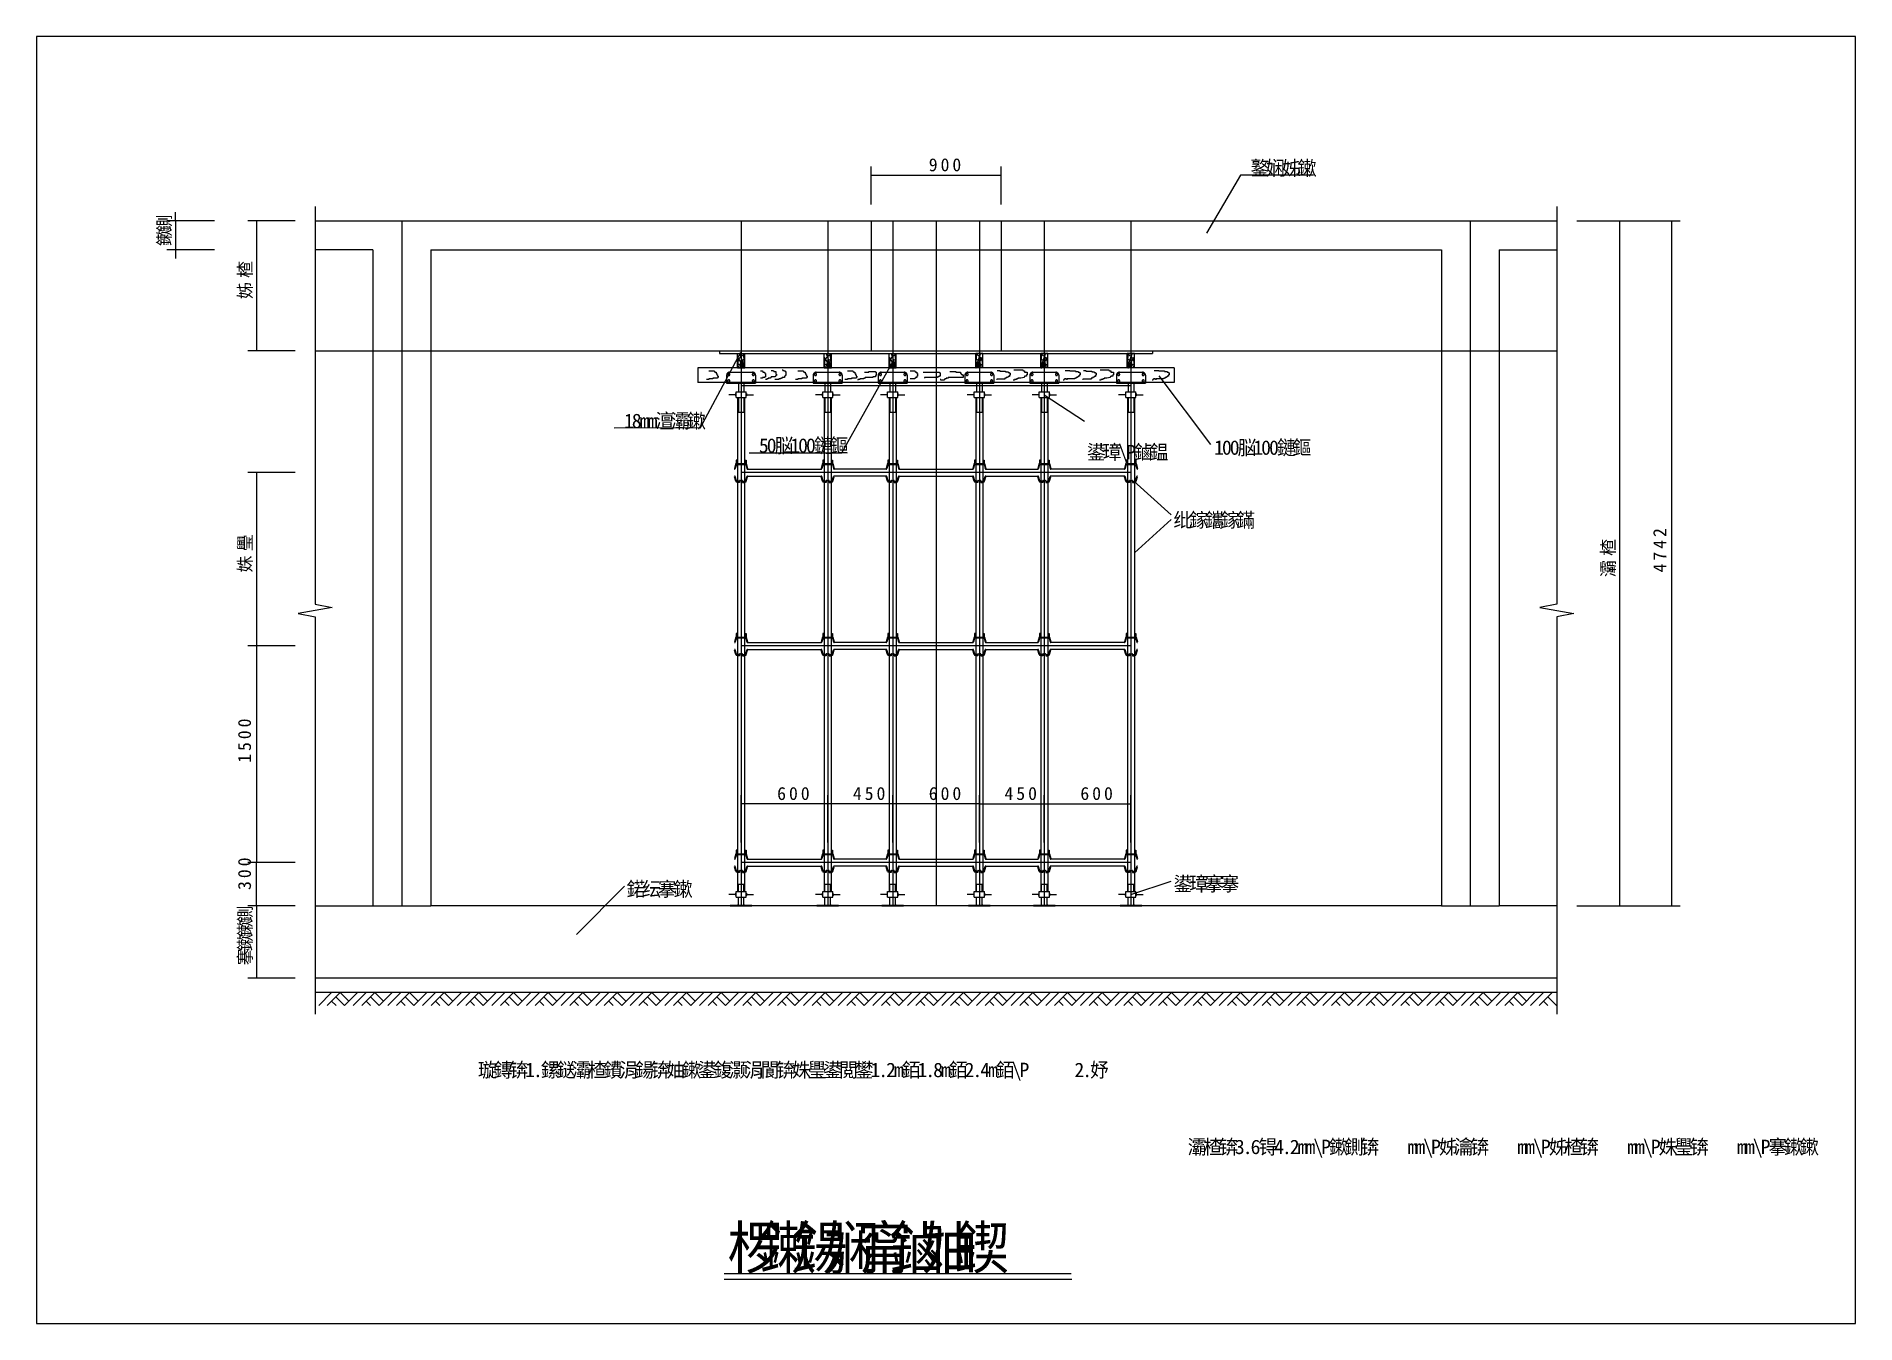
# Model space of a CAD drawing. Header units: metres. Extents: x 0 to 420, y 0 to 297.
import ezdxf

# ---------------------------------------------------------------- set-up
doc = ezdxf.new("R2010")
doc.units = ezdxf.units.M

msp = doc.modelspace()

# ---------------------------------------------------------------- texts
for s, height, p in [('9', 3, (206.02, 265.88)), ('0', 3, (208.75, 265.88)), ('0', 3, (211.47, 265.88)), ('鐜', 3.33, (280.3, 264.95)), ('娴', 3.33, (283.92, 264.95)), ('姊', 3.33, (287.55, 264.95)), ('鏉', 3.33, (291.17, 264.95)), ('澶', 3.33, (142.91, 206.63)), ('灞', 3.33, (146.53, 206.63)), ('鏉', 3.33, (150.16, 206.63)), ('1', 3.33, (135.66, 206.63)), ('8', 3.33, (137.47, 206.63)), ('m', 3.33, (139.29, 206.63)), ('m', 3.33, (141.1, 206.63)), ('5', 3.33, (166.81, 200.94)), ('0', 3.33, (168.62, 200.94)), ('脳', 3.33, (170.43, 200.94)), ('1', 3.33, (174.06, 200.94)), ('0', 3.33, (175.87, 200.94)), ('0', 3.33, (177.68, 200.94)), ('鏈', 3.33, (179.49, 200.94)), ('鏂', 3.33, (183.11, 200.94)), ('鍙', 3.33, (242.52, 199.42)), ('璋', 3.33, (246.14, 199.42)), ('\\', 3.33, (249.76, 199.42)), ('P', 3.33, (251.58, 199.42)), ('鏀', 3.33, (253.39, 199.42)), ('鎾', 3.33, (257.01, 199.42)), ('1', 3.33, (271.9, 200.47)), ('0', 3.33, (273.71, 200.47)), ('0', 3.33, (275.52, 200.47)), ('脳', 3.33, (277.33, 200.47)), ('1', 3.33, (280.95, 200.47)), ('0', 3.33, (282.76, 200.47)), ('0', 3.33, (284.58, 200.47)), ('鏈', 3.33, (286.39, 200.47)), ('鏂', 3.33, (290.01, 200.47)), ('纰', 3.33, (262.52, 183.74)), ('鎵', 3.33, (266.14, 183.74)), ('鑴', 3.33, (269.76, 183.74)), ('鎵', 3.33, (273.39, 183.74)), ('鏋', 3.33, (277.01, 183.74)), ('6', 3, (171.02, 120.82)), ('0', 3, (173.75, 120.82)), ('0', 3, (176.48, 120.82)), ('4', 3, (188.51, 120.82)), ('5', 3, (191.23, 120.82)), ('0', 3, (193.96, 120.82)), ('6', 3, (206.02, 120.82)), ('0', 3, (208.75, 120.82)), ('0', 3, (211.48, 120.82)), ('4', 3, (223.51, 120.82)), ('5', 3, (226.23, 120.82)), ('0', 3, (228.96, 120.82)), ('6', 3, (241.02, 120.82)), ('0', 3, (243.75, 120.82)), ('0', 3, (246.48, 120.82)), ('鍩', 3.33, (136.24, 98.59)), ('纭', 3.33, (139.87, 98.59)), ('搴', 3.33, (143.49, 98.59)), ('鏉', 3.33, (147.11, 98.59)), ('鍙', 3.33, (262.52, 99.82)), ('璋', 3.33, (266.14, 99.82)), ('搴', 3.33, (269.76, 99.82)), ('搴', 3.33, (273.39, 99.82)), ('璇', 3.33, (101.97, 56.87)), ('鏄', 3.33, (105.59, 56.87)), ('锛', 3.33, (109.22, 56.87)), ('1', 3.33, (112.84, 56.87)), ('鏍', 3.33, (116.46, 56.87)), ('鎹', 3.33, (120.09, 56.87)), ('灞', 3.33, (123.71, 56.87)), ('楂', 3.33, (127.33, 56.87)), ('鐨', 3.33, (130.96, 56.87)), ('涓', 3.33, (134.58, 56.87)), ('鍚', 3.33, (138.2, 56.87)), ('锛', 3.33, (141.83, 56.87)), ('妯', 3.33, (145.45, 56.87)), ('鏉', 3.33, (149.07, 56.87)), ('鍙', 3.33, (152.7, 56.87)), ('鍑', 3.33, (156.32, 56.87)), ('灏', 3.33, (159.94, 56.87)), ('涓', 3.33, (163.57, 56.87)), ('閬', 3.33, (167.19, 56.87)), ('锛', 3.33, (170.81, 56.87)), ('姝', 3.33, (174.44, 56.87)), ('璺', 3.33, (178.06, 56.87)), ('鍙', 3.33, (181.68, 56.87)), ('閲', 3.33, (185.31, 56.87)), ('鐢', 3.33, (188.93, 56.87)), ('1', 3.33, (192.55, 56.87)), ('2', 3.33, (196.17, 56.87)), ('m', 3.33, (197.99, 56.87)), ('銆', 3.33, (199.8, 56.87)), ('1', 3.33, (203.42, 56.87)), ('8', 3.33, (207.04, 56.87)), ('m', 3.33, (208.86, 56.87)), ('銆', 3.33, (210.67, 56.87)), ('2', 3.33, (214.29, 56.87)), ('4', 3.33, (217.91, 56.87)), ('m', 3.33, (219.73, 56.87)), ('銆', 3.33, (221.54, 56.87)), ('\\', 3.33, (225.16, 56.87)), ('P', 3.33, (226.97, 56.87)), ('2', 3.33, (239.65, 56.87)), ('妤', 3.33, (243.28, 56.87)), ('.', 3.33, (114.65, 56.87)), ('.', 3.33, (194.36, 56.87)), ('.', 3.33, (205.23, 56.87)), ('.', 3.33, (216.1, 56.87)), ('.', 3.33, (241.46, 56.87)), ('灞', 3.33, (265.82, 39.11)), ('楂', 3.33, (269.45, 39.11)), ('锛', 3.33, (273.07, 39.11)), ('3', 3.33, (276.69, 39.11)), ('6', 3.33, (280.32, 39.11)), ('锝', 3.33, (282.13, 39.11)), ('4', 3.33, (285.75, 39.11)), ('2', 3.33, (289.37, 39.11)), ('\\', 3.33, (294.81, 39.11)), ('P', 3.33, (296.62, 39.11)), ('鏉', 3.33, (298.43, 39.11)), ('鍘', 3.33, (302.06, 39.11)), ('锛', 3.33, (305.68, 39.11)), ('\\', 3.33, (320.17, 39.11)), ('P', 3.33, (321.98, 39.11)), ('姊', 3.33, (323.79, 39.11)), ('瀹', 3.33, (327.42, 39.11)), ('锛', 3.33, (331.04, 39.11)), ('\\', 3.33, (345.53, 39.11)), ('P', 3.33, (347.34, 39.11)), ('姊', 3.33, (349.16, 39.11)), ('楂', 3.33, (352.78, 39.11)), ('锛', 3.33, (356.4, 39.11)), ('\\', 3.33, (370.9, 39.11)), ('P', 3.33, (372.71, 39.11)), ('姝', 3.33, (374.52, 39.11)), ('璺', 3.33, (378.14, 39.11)), ('锛', 3.33, (381.77, 39.11)), ('\\', 3.33, (396.26, 39.11)), ('P', 3.33, (398.07, 39.11)), ('搴', 3.33, (399.88, 39.11)), ('鏉', 3.33, (403.5, 39.11)), ('鏉', 3.33, (407.13, 39.11)), ('.', 3.33, (278.5, 39.11)), ('.', 3.33, (287.56, 39.11)), ('m', 3.33, (291.19, 39.11)), ('m', 3.33, (293, 39.11)), ('m', 3.33, (316.55, 39.11)), ('m', 3.33, (318.36, 39.11)), ('m', 3.33, (341.91, 39.11)), ('m', 3.33, (343.72, 39.11)), ('m', 3.33, (367.27, 39.11)), ('m', 3.33, (369.08, 39.11)), ('m', 3.33, (392.63, 39.11)), ('m', 3.33, (394.45, 39.11)), ('椤', 9.82, (159.53, 12.58)), ('鏉', 9.82, (167.01, 12.58)), ('鍚', 9.82, (174.48, 12.58)), ('娴', 9.82, (181.95, 12.58)), ('甯', 9.82, (189.42, 12.58)), ('鏀', 9.82, (196.9, 12.58)), ('妯', 9.82, (204.37, 12.58)), ('鍥', 9.82, (211.84, 12.58))]:
    msp.add_text(s, height=height).set_placement(p)
for s, p in [('鍘', (31.02, 251.92)), ('鏉', (31.02, 248.66)), ('楂', (49.67, 241.28)), ('姊', (49.67, 236.39)), ('璺', (49.67, 178.2)), ('楂', (364.38, 177.15)), ('2', (376.27, 181.5)), ('4', (376.27, 178.78)), ('姝', (49.67, 173.31)), ('灞', (364.38, 172.26)), ('7', (376.27, 176.05)), ('4', (376.27, 173.32)), ('0', (49.54, 137.57)), ('0', (49.54, 134.84)), ('5', (49.54, 132.12)), ('1', (49.54, 129.39)), ('0', (49.54, 105.51)), ('0', (49.54, 102.78)), ('3', (49.54, 100.05)), ('鍘', (49.67, 92.48)), ('鏉', (49.67, 89.22)), ('搴', (49.67, 82.69)), ('鏉', (49.67, 85.96))]:
    msp.add_text(s, height=3, rotation=90).set_placement(p)

# ---------------------------------------------------------------- linework, layer by layer
for p, q in [((420, 297), (0, 297)), ((0, 297), (0, 0)), ((420, 0), (420, 297)), ((192.7, 258.18), (192.7, 266.97)), ((192.7, 264.97), (222.7, 264.97)), ((222.7, 258.18), (222.7, 266.97)), ((278.01, 264.97), (270.14, 251.58)), ((294.88, 264.95), (278.01, 264.97)), ((32.13, 254.43), (32.13, 256.43)), ((64.36, 257.77), (64.36, 165.96)), ((351.03, 257.77), (351.03, 165.96)), ((41.13, 254.43), (30.13, 254.43)), ((32.13, 254.43), (32.13, 247.77)), ((59.78, 254.43), (48.79, 254.43)), ((50.79, 254.43), (50.79, 224.43)), ((64.36, 254.43), (351.03, 254.43)), ((84.36, 254.43), (84.36, 96.37)), ((162.7, 254.43), (162.7, 96.37)), ((182.7, 254.43), (182.7, 96.37)), ((192.7, 254.43), (192.7, 224.43)), ((197.7, 254.43), (197.7, 96.37)), ((207.7, 254.43), (207.7, 96.37)), ((217.7, 254.43), (217.7, 96.37)), ((222.7, 254.43), (222.7, 224.43)), ((232.7, 254.43), (232.7, 96.37)), ((252.7, 254.43), (252.7, 96.37)), ((331.03, 254.43), (331.03, 96.37)), ((355.63, 254.43), (367.49, 254.43)), ((365.49, 254.43), (365.49, 96.37)), ((367.59, 254.43), (379.52, 254.43)), ((377.52, 254.43), (377.52, 96.37)), ((41.13, 247.77), (30.13, 247.77)), ((32.13, 247.77), (32.13, 245.77)), ((77.7, 247.77), (64.36, 247.77)), ((77.7, 247.77), (77.7, 224.43)), ((91.03, 247.77), (324.36, 247.77)), ((91.03, 247.77), (91.03, 224.43)), ((324.36, 247.77), (324.36, 224.43)), ((337.7, 247.77), (351.03, 247.77)), ((337.7, 247.77), (337.7, 224.43)), ((59.73, 224.43), (48.79, 224.43)), ((64.36, 224.43), (351.03, 224.43)), ((77.7, 224.43), (77.7, 96.37)), ((91.03, 224.43), (91.03, 96.37)), ((153.24, 206.63), (162.6, 224.13)), ((157.7, 224.43), (157.7, 223.83)), ((157.7, 223.83), (257.7, 223.83)), ((161.86, 223.83), (163.53, 223.83)), ((161.86, 220.5), (161.86, 223.83)), ((163.53, 220.5), (161.97, 222.9)), ((163.53, 220.5), (162.43, 223.75)), ((163.53, 220.5), (163.36, 223.39)), ((163.53, 220.5), (163.53, 223.83)), ((181.86, 223.83), (183.53, 223.83)), ((181.86, 220.5), (181.86, 223.83)), ((183.53, 220.5), (181.97, 222.9)), ((183.53, 220.5), (182.43, 223.75)), ((183.53, 220.5), (183.36, 223.39)), ((183.53, 220.5), (183.53, 223.83)), ((196.86, 220.5), (196.86, 223.83)), ((196.86, 223.83), (198.53, 223.83)), ((198.53, 220.5), (196.97, 222.9)), ((198.53, 220.5), (197.43, 223.75)), ((198.53, 220.5), (198.36, 223.39)), ((198.53, 220.5), (198.53, 223.83)), ((216.86, 220.5), (216.86, 223.83)), ((218.53, 223.83), (216.86, 223.83)), ((216.86, 220.5), (217.96, 223.75)), ((216.86, 220.5), (217.03, 223.39)), ((216.86, 220.5), (218.42, 222.9)), ((218.53, 220.5), (218.53, 223.83)), ((233.53, 223.83), (231.86, 223.83)), ((231.86, 220.5), (231.86, 223.83)), ((231.86, 220.5), (232.96, 223.75)), ((231.86, 220.5), (232.03, 223.39)), ((231.86, 220.5), (233.42, 222.9)), ((233.53, 220.5), (233.53, 223.83)), ((253.53, 223.83), (251.86, 223.83)), ((251.86, 220.5), (251.86, 223.83)), ((251.86, 220.5), (252.96, 223.75)), ((251.86, 220.5), (252.03, 223.39)), ((251.86, 220.5), (253.42, 222.9)), ((253.53, 220.5), (253.53, 223.83)), ((257.7, 224.43), (257.7, 223.83)), ((324.36, 224.43), (324.36, 96.37)), ((337.7, 224.43), (337.7, 96.37)), ((262.7, 220.5), (152.7, 220.5)), ((152.7, 220.5), (152.7, 217.17)), ((155.27, 219.8), (156.33, 219.8)), ((156.33, 219.8), (156.48, 219.8)), ((156.48, 219.8), (156.48, 219.65)), ((156.48, 219.65), (156.63, 219.65)), ((156.63, 219.65), (156.63, 219.5)), ((156.63, 219.5), (156.93, 219.5)), ((156.93, 219.5), (156.93, 219.2)), ((156.93, 219.2), (157.08, 219.2)), ((157.08, 219.2), (157.08, 218.89)), ((157.08, 218.89), (157.23, 218.89)), ((157.23, 218.89), (157.23, 218.59)), ((157.23, 218.59), (157.38, 218.59)), ((157.38, 218.59), (157.38, 218.29)), ((159.36, 218.83), (159.36, 217)), ((160.03, 219.5), (165.36, 219.5)), ((161.86, 220.5), (163.53, 220.5)), ((163.53, 220.5), (161.96, 220.7)), ((163.53, 220.5), (162.03, 221.37)), ((166.03, 218.83), (166.03, 217)), ((167.15, 219.8), (167.6, 219.8)), ((167.6, 219.8), (167.6, 219.65)), ((167.6, 219.65), (167.75, 219.65)), ((167.75, 219.65), (167.75, 219.5)), ((167.75, 219.5), (168.06, 219.5)), ((168.06, 219.5), (168.06, 219.35)), ((168.06, 219.35), (168.21, 219.35)), ((168.21, 219.35), (168.21, 219.2)), ((168.21, 219.2), (168.36, 219.2)), ((168.36, 218.44), (168.21, 218.44)), ((168.21, 218.44), (168.21, 218.29)), ((168.36, 219.2), (168.36, 218.44)), ((169.67, 219.95), (170.12, 219.95)), ((170.57, 218.44), (169.67, 218.44)), ((169.67, 218.44), (169.67, 218.29)), ((170.12, 219.95), (170.12, 219.8)), ((170.12, 219.8), (170.27, 219.8)), ((170.27, 219.8), (170.27, 219.65)), ((170.27, 219.65), (170.73, 219.65)), ((170.73, 218.59), (170.57, 218.59)), ((170.57, 218.59), (170.57, 218.44)), ((170.73, 219.65), (170.73, 219.05)), ((170.73, 219.05), (170.88, 219.05)), ((170.88, 218.74), (170.73, 218.74)), ((170.73, 218.74), (170.73, 218.59)), ((170.88, 219.05), (170.88, 218.74)), ((172.15, 220.1), (172.3, 220.1)), ((172.3, 220.1), (172.3, 219.95)), ((172.3, 219.95), (172.6, 219.95)), ((172.6, 219.95), (172.6, 219.8)), ((172.6, 219.8), (172.9, 219.8)), ((172.9, 218.59), (172.75, 218.59)), ((172.75, 218.59), (172.75, 218.29)), ((172.9, 219.8), (172.9, 219.65)), ((172.9, 219.65), (173.05, 219.65)), ((173.05, 218.74), (172.9, 218.74)), ((172.9, 218.74), (172.9, 218.59)), ((173.05, 219.65), (173.05, 218.74)), ((175.82, 219.8), (176.88, 219.8)), ((176.88, 219.8), (177.03, 219.8)), ((177.03, 219.8), (177.03, 219.65)), ((177.03, 219.65), (177.18, 219.65)), ((177.18, 219.65), (177.18, 219.5)), ((177.18, 219.5), (177.48, 219.5)), ((177.48, 219.5), (177.48, 219.2)), ((177.48, 219.2), (177.63, 219.2)), ((177.63, 219.2), (177.63, 218.89)), ((177.63, 218.89), (177.78, 218.89)), ((177.78, 218.89), (177.78, 218.59)), ((177.78, 218.59), (177.93, 218.59)), ((177.93, 218.59), (177.93, 218.29)), ((179.36, 218.83), (179.36, 217)), ((180.03, 219.5), (185.36, 219.5)), ((181.86, 220.5), (183.53, 220.5)), ((183.53, 220.5), (181.96, 220.7)), ((183.53, 220.5), (182.03, 221.37)), ((185.98, 200.9), (197.77, 222.1)), ((186.03, 218.83), (186.03, 217)), ((187.27, 219.8), (188.32, 219.8)), ((188.32, 219.8), (188.47, 219.8)), ((188.47, 219.8), (188.47, 219.65)), ((188.47, 219.65), (188.62, 219.65)), ((188.62, 219.65), (188.62, 219.5)), ((188.62, 219.5), (188.92, 219.5)), ((188.92, 219.5), (188.92, 219.2)), ((188.92, 219.2), (189.07, 219.2)), ((189.07, 219.2), (189.07, 218.89)), ((189.07, 218.89), (189.23, 218.89)), ((189.23, 218.89), (189.23, 218.59)), ((189.23, 218.59), (189.38, 218.59)), ((189.38, 218.59), (189.38, 218.29)), ((191.15, 219.5), (192.21, 219.5)), ((192.21, 219.65), (193.71, 219.65)), ((192.21, 219.5), (192.21, 219.65)), ((193.71, 218.44), (193.11, 218.44)), ((193.11, 218.44), (193.11, 218.29)), ((193.71, 219.65), (193.71, 219.5)), ((193.71, 219.5), (193.86, 219.5)), ((193.86, 218.74), (193.71, 218.74)), ((193.71, 218.74), (193.71, 218.44)), ((193.86, 219.5), (193.86, 218.74)), ((194.36, 218.83), (194.36, 217)), ((195.03, 219.5), (200.36, 219.5)), ((196.86, 220.5), (198.53, 220.5)), ((198.53, 220.5), (196.96, 220.7)), ((198.53, 220.5), (197.03, 221.37)), ((201.03, 218.83), (201.03, 217)), ((201.75, 219.8), (202.8, 219.8)), ((202.8, 219.8), (202.8, 219.65)), ((202.8, 219.65), (202.95, 219.65)), ((202.95, 219.65), (202.95, 219.5)), ((202.95, 219.5), (203.25, 219.5)), ((203.25, 219.5), (203.25, 219.2)), ((203.25, 219.2), (203.4, 219.2)), ((203.4, 218.59), (203.25, 218.59)), ((203.25, 218.59), (203.25, 218.29)), ((203.4, 219.2), (203.4, 218.59)), ((204.71, 219.5), (208.48, 219.5)), ((208.33, 218.44), (208.03, 218.44)), ((208.03, 218.44), (208.03, 218.29)), ((208.63, 218.59), (208.33, 218.59)), ((208.33, 218.59), (208.33, 218.44)), ((208.48, 219.5), (208.48, 219.35)), ((208.48, 219.35), (208.63, 219.35)), ((208.63, 219.35), (208.63, 218.59)), ((210.92, 219.65), (212.28, 219.65)), ((212.28, 219.65), (212.28, 219.5)), ((212.28, 219.5), (213.33, 219.5)), ((213.33, 219.5), (213.33, 219.2)), ((213.33, 219.2), (213.48, 219.2)), ((213.48, 219.2), (213.48, 219.05)), ((213.48, 219.05), (213.63, 219.05)), ((213.63, 219.05), (213.63, 218.89)), ((213.63, 218.89), (213.93, 218.89)), ((213.93, 218.89), (213.93, 218.29)), ((214.36, 218.83), (214.36, 217)), ((215.03, 219.5), (220.36, 219.5)), ((216.86, 220.5), (218.36, 221.37)), ((216.86, 220.5), (218.43, 220.7)), ((218.53, 220.5), (216.86, 220.5)), ((221.03, 218.83), (221.03, 217)), ((221.82, 219.91), (222.39, 219.91)), ((222.39, 219.91), (222.39, 219.76)), ((222.39, 219.76), (223.74, 219.76)), ((223.74, 219.76), (223.74, 219.61)), ((223.74, 219.61), (224.35, 219.61)), ((224.35, 218.41), (224.2, 218.41)), ((224.2, 218.41), (224.2, 218.26)), ((224.35, 219.61), (224.35, 219.46)), ((224.35, 219.46), (224.65, 219.46)), ((224.65, 218.56), (224.35, 218.56)), ((224.35, 218.56), (224.35, 218.41)), ((224.65, 219.46), (224.65, 219.31)), ((224.65, 219.31), (224.8, 219.31)), ((224.65, 218.86), (224.65, 218.56)), ((224.8, 218.86), (224.65, 218.86)), ((224.8, 219.31), (224.8, 218.86)), ((225.67, 220.1), (227.24, 220.1)), ((227.24, 220.1), (227.71, 220.1)), ((227.71, 220.1), (227.71, 219.95)), ((227.71, 219.95), (227.86, 219.95)), ((227.86, 219.95), (227.86, 219.8)), ((227.86, 219.8), (228.16, 219.8)), ((228.16, 218.44), (228.01, 218.44)), ((228.01, 218.44), (228.01, 218.29)), ((228.16, 219.8), (228.16, 219.5)), ((228.16, 219.5), (228.76, 219.5)), ((228.61, 218.59), (228.16, 218.59)), ((228.16, 218.59), (228.16, 218.44)), ((228.61, 218.89), (228.61, 218.59)), ((228.76, 218.89), (228.61, 218.89)), ((228.76, 219.5), (228.76, 218.89)), ((229.36, 218.83), (229.36, 217)), ((230.03, 219.5), (235.36, 219.5)), ((231.86, 220.5), (233.36, 221.37)), ((231.86, 220.5), (233.43, 220.7)), ((233.53, 220.5), (231.86, 220.5)), ((236.03, 218.83), (236.03, 217)), ((237.52, 219.95), (238.58, 219.95)), ((238.58, 219.95), (238.58, 219.8)), ((238.58, 219.8), (239.93, 219.8)), ((239.93, 219.8), (239.93, 219.65)), ((239.93, 219.65), (240.53, 219.65)), ((240.53, 218.44), (240.38, 218.44)), ((240.38, 218.44), (240.38, 218.29)), ((240.53, 219.65), (240.53, 219.5)), ((240.53, 219.5), (240.83, 219.5)), ((240.83, 218.59), (240.53, 218.59)), ((240.53, 218.59), (240.53, 218.44)), ((240.83, 219.5), (240.83, 219.35)), ((240.83, 219.35), (240.99, 219.35)), ((240.83, 218.89), (240.83, 218.59)), ((240.99, 218.89), (240.83, 218.89)), ((240.99, 219.35), (240.99, 218.89)), ((241.72, 219.91), (242.29, 219.91)), ((242.29, 219.91), (242.29, 219.76)), ((242.29, 219.76), (243.64, 219.76)), ((243.64, 219.76), (243.64, 219.61)), ((243.64, 219.61), (244.24, 219.61)), ((244.09, 218.41), (244.09, 218.26)), ((244.24, 218.41), (244.09, 218.41)), ((244.24, 219.61), (244.24, 219.46)), ((244.24, 219.46), (244.55, 219.46)), ((244.24, 218.56), (244.24, 218.41)), ((244.55, 218.56), (244.24, 218.56)), ((244.55, 219.46), (244.55, 219.31)), ((244.55, 219.31), (244.7, 219.31)), ((244.7, 218.86), (244.55, 218.86)), ((244.55, 218.86), (244.55, 218.56)), ((244.7, 219.31), (244.7, 218.86)), ((245.57, 220.1), (247.13, 220.1)), ((247.13, 220.1), (247.61, 220.1)), ((247.61, 220.1), (247.61, 219.95)), ((247.61, 219.95), (247.76, 219.95)), ((247.76, 219.95), (247.76, 219.8)), ((247.76, 219.8), (248.06, 219.8)), ((247.91, 218.44), (247.91, 218.29)), ((248.06, 218.44), (247.91, 218.44)), ((248.06, 219.8), (248.06, 219.5)), ((248.06, 219.5), (248.66, 219.5)), ((248.06, 218.59), (248.06, 218.44)), ((248.51, 218.59), (248.06, 218.59)), ((248.66, 218.89), (248.51, 218.89)), ((248.51, 218.89), (248.51, 218.59)), ((248.66, 219.5), (248.66, 218.89)), ((249.36, 218.83), (249.36, 217)), ((250.03, 219.5), (255.36, 219.5)), ((251.86, 220.5), (253.36, 221.37)), ((251.86, 220.5), (253.43, 220.7)), ((253.53, 220.5), (251.86, 220.5)), ((256.03, 218.83), (256.03, 217)), ((258.05, 219.95), (259.11, 219.95)), ((259.11, 219.95), (259.11, 219.8)), ((259.11, 219.8), (260.46, 219.8)), ((259.17, 218.72), (271.03, 202.81)), ((260.46, 219.8), (260.46, 219.65)), ((260.46, 219.65), (261.06, 219.65)), ((261.06, 218.44), (260.91, 218.44)), ((260.91, 218.44), (260.91, 218.29)), ((261.06, 219.65), (261.06, 219.5)), ((261.06, 219.5), (261.36, 219.5)), ((261.36, 218.59), (261.06, 218.59)), ((261.06, 218.59), (261.06, 218.44)), ((261.36, 219.5), (261.36, 219.35)), ((261.36, 219.35), (261.51, 219.35)), ((261.36, 218.89), (261.36, 218.59)), ((261.51, 218.89), (261.36, 218.89)), ((261.51, 219.35), (261.51, 218.89)), ((262.7, 220.5), (262.7, 217.17)), ((262.7, 217.17), (152.7, 217.17)), ((155.27, 217.84), (154.67, 217.84)), ((156.18, 217.99), (155.27, 217.99)), ((155.27, 217.99), (155.27, 217.84)), ((156.18, 218.14), (156.18, 217.99)), ((157.23, 218.14), (156.18, 218.14)), ((157.38, 218.29), (157.23, 218.29)), ((157.23, 218.29), (157.23, 218.14)), ((159.36, 217), (166.03, 217)), ((161.53, 214.33), (159.86, 214.33)), ((161.53, 213.67), (161.53, 215)), ((161.53, 215), (163.86, 215)), ((162.06, 217), (162.06, 215)), ((252.7, 216.37), (162.7, 216.37)), ((163.33, 217), (163.33, 215)), ((163.86, 213.67), (163.86, 215)), ((163.86, 214.33), (165.53, 214.33)), ((167.6, 218.14), (167.15, 218.14)), ((168.21, 218.29), (167.6, 218.29)), ((167.6, 218.29), (167.6, 218.14)), ((168.62, 217.84), (168.36, 217.84)), ((168.92, 217.99), (168.62, 217.99)), ((168.62, 217.99), (168.62, 217.84)), ((169.52, 218.14), (168.92, 218.14)), ((168.92, 218.14), (168.92, 217.99)), ((169.67, 218.29), (169.52, 218.29)), ((169.52, 218.29), (169.52, 218.14)), ((171.4, 217.84), (170.49, 217.84)), ((171.85, 217.99), (171.4, 217.99)), ((171.4, 217.99), (171.4, 217.84)), ((172.15, 218.14), (171.85, 218.14)), ((171.85, 218.14), (171.85, 217.99)), ((172.75, 218.29), (172.15, 218.29)), ((172.15, 218.29), (172.15, 218.14)), ((175.82, 217.84), (175.22, 217.84)), ((176.73, 217.99), (175.82, 217.99)), ((175.82, 217.99), (175.82, 217.84)), ((176.73, 218.14), (176.73, 217.99)), ((177.78, 218.14), (176.73, 218.14)), ((177.93, 218.29), (177.78, 218.29)), ((177.78, 218.29), (177.78, 218.14)), ((179.36, 217), (186.03, 217)), ((181.53, 214.33), (179.86, 214.33)), ((181.53, 215), (183.86, 215)), ((181.53, 213.67), (181.53, 215)), ((182.06, 217), (182.06, 215)), ((183.33, 217), (183.33, 215)), ((183.86, 213.67), (183.86, 215)), ((183.86, 214.33), (185.53, 214.33)), ((187.27, 217.84), (186.67, 217.84)), ((187.27, 217.99), (187.27, 217.84)), ((188.17, 217.99), (187.27, 217.99)), ((189.23, 218.14), (188.17, 218.14)), ((188.17, 218.14), (188.17, 217.99)), ((189.23, 218.29), (189.23, 218.14)), ((189.38, 218.29), (189.23, 218.29)), ((190.1, 217.84), (189.65, 217.84)), ((189.65, 217.84), (189.65, 217.69)), ((191, 217.99), (190.1, 217.99)), ((190.1, 217.99), (190.1, 217.84)), ((191.3, 218.14), (191, 218.14)), ((191, 218.14), (191, 217.99)), ((193.11, 218.29), (191.3, 218.29)), ((191.3, 218.29), (191.3, 218.14)), ((194.36, 217), (201.03, 217)), ((196.53, 214.33), (194.86, 214.33)), ((196.53, 213.67), (196.53, 215)), ((196.53, 215), (198.86, 215)), ((197.06, 217), (197.06, 215)), ((198.33, 217), (198.33, 215)), ((198.86, 213.67), (198.86, 215)), ((198.86, 214.33), (200.53, 214.33)), ((202.8, 217.99), (201.75, 217.99)), ((202.95, 218.14), (202.8, 218.14)), ((202.8, 218.14), (202.8, 217.99)), ((203.25, 218.29), (202.95, 218.29)), ((202.95, 218.29), (202.95, 218.14)), ((208.03, 218.29), (205.01, 218.29)), ((205.01, 218.29), (205.01, 218.14)), ((208.81, 217.84), (208.66, 217.84)), ((208.81, 217.69), (208.81, 217.84)), ((209.57, 217.69), (208.81, 217.69)), ((209.72, 217.84), (209.57, 217.84)), ((209.57, 217.84), (209.57, 217.69)), ((210.02, 217.99), (209.72, 217.99)), ((209.72, 217.99), (209.72, 217.84)), ((210.47, 218.14), (210.02, 218.14)), ((210.02, 218.14), (210.02, 217.99)), ((213.93, 218.29), (210.47, 218.29)), ((210.47, 218.29), (210.47, 218.14)), ((214.36, 217), (221.03, 217)), ((216.53, 214.33), (214.86, 214.33)), ((216.53, 213.67), (216.53, 215)), ((216.53, 215), (218.86, 215)), ((217.06, 217), (217.06, 215)), ((218.33, 217), (218.33, 215)), ((218.86, 213.67), (218.86, 215)), ((218.86, 214.33), (220.53, 214.33)), ((221.79, 217.8), (221.64, 217.8)), ((223.59, 217.95), (221.79, 217.95)), ((221.79, 217.95), (221.79, 217.8)), ((223.89, 218.11), (223.59, 218.11)), ((223.59, 218.11), (223.59, 217.95)), ((224.2, 218.26), (223.89, 218.26)), ((223.89, 218.26), (223.89, 218.11)), ((225.85, 217.69), (225.54, 217.69)), ((226.3, 217.84), (225.85, 217.84)), ((225.85, 217.84), (225.85, 217.69)), ((226.6, 217.99), (226.3, 217.99)), ((226.3, 217.99), (226.3, 217.84)), ((226.6, 218.14), (226.6, 217.99)), ((227.24, 218.14), (226.6, 218.14)), ((228.01, 218.29), (227.24, 218.14)), ((229.36, 217), (236.03, 217)), ((231.53, 214.33), (229.86, 214.33)), ((231.53, 213.67), (231.53, 215)), ((231.53, 215), (233.86, 215)), ((232.06, 217), (232.06, 215)), ((232.7, 214.32), (242.01, 208.25)), ((233.33, 217), (233.33, 215)), ((233.86, 213.67), (233.86, 215)), ((233.86, 214.33), (235.53, 214.33)), ((237.22, 217.69), (237.07, 217.69)), ((237.37, 217.84), (237.22, 217.84)), ((237.22, 217.84), (237.22, 217.69)), ((237.82, 217.99), (237.37, 217.99)), ((237.37, 217.99), (237.37, 217.84)), ((237.82, 217.84), (237.82, 217.99)), ((237.97, 217.84), (237.82, 217.84)), ((239.78, 217.99), (237.97, 217.99)), ((237.97, 217.99), (237.97, 217.84)), ((240.08, 218.14), (239.78, 218.14)), ((239.78, 218.14), (239.78, 217.99)), ((240.38, 218.29), (240.08, 218.29)), ((240.08, 218.29), (240.08, 218.14)), ((241.68, 217.8), (241.53, 217.8)), ((241.68, 217.95), (241.68, 217.8)), ((243.49, 217.95), (241.68, 217.95)), ((243.49, 218.11), (243.49, 217.95)), ((243.79, 218.11), (243.49, 218.11)), ((243.79, 218.26), (243.79, 218.11)), ((244.09, 218.26), (243.79, 218.26)), ((245.74, 217.69), (245.44, 217.69)), ((245.74, 217.84), (245.74, 217.69)), ((246.2, 217.84), (245.74, 217.84)), ((246.2, 217.99), (246.2, 217.84)), ((246.5, 217.99), (246.2, 217.99)), ((247.13, 218.14), (246.5, 218.14)), ((246.5, 218.14), (246.5, 217.99)), ((247.91, 218.29), (247.13, 218.14)), ((249.36, 217), (256.03, 217)), ((251.53, 214.33), (249.86, 214.33)), ((251.53, 215), (253.86, 215)), ((251.53, 213.67), (251.53, 215)), ((252.06, 217), (252.06, 215)), ((253.33, 217), (253.33, 215)), ((253.86, 213.67), (253.86, 215)), ((253.86, 214.33), (255.53, 214.33)), ((257.75, 217.69), (257.6, 217.69)), ((257.9, 217.84), (257.75, 217.84)), ((257.75, 217.84), (257.75, 217.69)), ((258.35, 217.99), (257.9, 217.99)), ((257.9, 217.99), (257.9, 217.84)), ((258.35, 217.84), (258.35, 217.99)), ((258.5, 217.84), (258.35, 217.84)), ((260.31, 217.99), (258.5, 217.99)), ((258.5, 217.99), (258.5, 217.84)), ((260.61, 218.14), (260.31, 218.14)), ((260.31, 218.14), (260.31, 217.99)), ((260.91, 218.29), (260.61, 218.29)), ((260.61, 218.29), (260.61, 218.14)), ((161.53, 213.67), (163.86, 213.67)), ((161.9, 213.67), (161.9, 99.7)), ((162.06, 213.67), (162.06, 210.33)), ((162.06, 210.33), (163.33, 210.33)), ((163.33, 213.67), (163.33, 210.33)), ((163.5, 213.67), (163.5, 99.7)), ((181.53, 213.67), (183.86, 213.67)), ((181.9, 213.67), (181.9, 99.7)), ((182.06, 213.67), (182.06, 210.33)), ((182.06, 210.33), (183.33, 210.33)), ((183.33, 213.67), (183.33, 210.33)), ((183.5, 213.67), (183.5, 99.7)), ((196.53, 213.67), (198.86, 213.67)), ((196.9, 213.67), (196.9, 99.7)), ((197.06, 213.67), (197.06, 210.33)), ((197.06, 210.33), (198.33, 210.33)), ((198.33, 213.67), (198.33, 210.33)), ((198.5, 213.67), (198.5, 99.7)), ((216.53, 213.67), (218.86, 213.67)), ((216.9, 213.67), (216.9, 99.7)), ((217.06, 213.67), (217.06, 210.33)), ((217.06, 210.33), (218.33, 210.33)), ((218.33, 213.67), (218.33, 210.33)), ((218.5, 213.67), (218.5, 99.7)), ((231.53, 213.67), (233.86, 213.67)), ((231.9, 213.67), (231.9, 99.7)), ((232.06, 213.67), (232.06, 210.33)), ((232.06, 210.33), (233.33, 210.33)), ((233.33, 213.67), (233.33, 210.33)), ((233.5, 213.67), (233.5, 99.7)), ((251.53, 213.67), (253.86, 213.67)), ((251.9, 213.67), (251.9, 99.7)), ((252.06, 213.67), (252.06, 210.33)), ((252.06, 210.33), (253.33, 210.33)), ((253.33, 213.67), (253.33, 210.33)), ((253.5, 213.67), (253.5, 99.7)), ((153.24, 206.65), (133.37, 206.63)), ((161.5, 198.42), (161.2, 197.33)), ((161.61, 198.19), (161.36, 197.29)), ((161.5, 198.42), (161.56, 198.42)), ((161.81, 199.25), (161.56, 199.25)), ((161.56, 199.25), (161.56, 198.42)), ((161.69, 198.25), (163.7, 198.25)), ((161.81, 199.25), (161.81, 198.42)), ((161.81, 198.42), (163.58, 198.42)), ((163.58, 199.25), (163.83, 199.25)), ((163.58, 199.25), (163.58, 198.42)), ((163.78, 198.19), (164.04, 197.29)), ((163.83, 199.25), (163.83, 198.42)), ((163.83, 198.42), (163.89, 198.42)), ((163.89, 198.42), (164.2, 197.33)), ((164.52, 200.92), (185.98, 200.9)), ((181.5, 198.42), (181.2, 197.33)), ((181.61, 198.19), (181.36, 197.29)), ((181.5, 198.42), (181.56, 198.42)), ((181.56, 199.25), (181.56, 198.42)), ((181.81, 199.25), (181.56, 199.25)), ((181.69, 198.25), (183.7, 198.25)), ((181.81, 199.25), (181.81, 198.42)), ((181.81, 198.42), (183.58, 198.42)), ((183.58, 199.25), (183.58, 198.42)), ((183.58, 199.25), (183.83, 199.25)), ((183.78, 198.19), (184.04, 197.29)), ((183.83, 199.25), (183.83, 198.42)), ((183.83, 198.42), (183.89, 198.42)), ((183.89, 198.42), (184.2, 197.33)), ((196.5, 198.42), (196.2, 197.33)), ((196.61, 198.19), (196.36, 197.29)), ((196.5, 198.42), (196.56, 198.42)), ((196.81, 199.25), (196.56, 199.25)), ((196.56, 199.25), (196.56, 198.42)), ((196.69, 198.25), (198.7, 198.25)), ((196.81, 199.25), (196.81, 198.42)), ((196.81, 198.42), (198.58, 198.42)), ((198.58, 199.25), (198.83, 199.25)), ((198.58, 199.25), (198.58, 198.42)), ((198.78, 198.19), (199.04, 197.29)), ((198.83, 199.25), (198.83, 198.42)), ((198.83, 198.42), (198.89, 198.42)), ((198.89, 198.42), (199.2, 197.33)), ((216.5, 198.42), (216.2, 197.33)), ((216.61, 198.19), (216.36, 197.29)), ((216.5, 198.42), (216.56, 198.42)), ((216.81, 199.25), (216.56, 199.25)), ((216.56, 199.25), (216.56, 198.42)), ((216.69, 198.25), (218.7, 198.25)), ((216.81, 199.25), (216.81, 198.42)), ((216.81, 198.42), (218.58, 198.42)), ((218.58, 199.25), (218.83, 199.25)), ((218.58, 199.25), (218.58, 198.42)), ((218.78, 198.19), (219.04, 197.29)), ((218.83, 199.25), (218.83, 198.42)), ((218.83, 198.42), (218.89, 198.42)), ((218.89, 198.42), (219.2, 197.33)), ((231.5, 198.42), (231.2, 197.33)), ((231.61, 198.19), (231.36, 197.29)), ((231.5, 198.42), (231.56, 198.42)), ((231.81, 199.25), (231.56, 199.25)), ((231.56, 199.25), (231.56, 198.42)), ((231.69, 198.25), (233.7, 198.25)), ((231.81, 199.25), (231.81, 198.42)), ((231.81, 198.42), (233.58, 198.42)), ((233.58, 199.25), (233.83, 199.25)), ((233.58, 199.25), (233.58, 198.42)), ((233.78, 198.19), (234.04, 197.29)), ((233.83, 199.25), (233.83, 198.42)), ((233.83, 198.42), (233.89, 198.42)), ((233.89, 198.42), (234.2, 197.33)), ((251.5, 198.42), (251.2, 197.33)), ((251.61, 198.19), (251.36, 197.29)), ((251.5, 198.42), (251.56, 198.42)), ((251.56, 199.25), (251.56, 198.42)), ((251.81, 199.25), (251.56, 199.25)), ((251.69, 198.25), (253.7, 198.25)), ((251.81, 199.25), (251.81, 198.42)), ((251.81, 198.42), (253.58, 198.42)), ((253.58, 199.25), (253.58, 198.42)), ((253.58, 199.25), (253.83, 199.25)), ((253.78, 198.19), (254.04, 197.29)), ((253.83, 199.25), (253.83, 198.42)), ((253.83, 198.42), (253.89, 198.42)), ((253.89, 198.42), (254.2, 197.33)), ((59.73, 196.37), (48.79, 196.37)), ((50.79, 196.37), (50.79, 156.37)), ((161.24, 197.33), (161.2, 197.33)), ((161.49, 194.35), (161.2, 195.4)), ((161.24, 195.4), (161.2, 195.4)), ((161.64, 194.46), (161.36, 195.45)), ((162.36, 194.23), (161.65, 194.23)), ((161.86, 194.07), (161.7, 194.23)), ((162.36, 194.4), (161.72, 194.4)), ((162.36, 194.07), (161.86, 194.07)), ((162.36, 194.48), (162.36, 194.23)), ((162.36, 194.23), (162.36, 194.07)), ((162.45, 194.57), (162.95, 194.57)), ((252.7, 196.37), (162.7, 196.37)), ((163.03, 194.48), (163.03, 194.23)), ((163.03, 194.4), (163.67, 194.4)), ((163.03, 194.23), (163.74, 194.23)), ((163.03, 194.23), (163.03, 194.07)), ((163.03, 194.07), (163.53, 194.07)), ((163.53, 194.07), (163.7, 194.23)), ((163.75, 194.46), (164.04, 195.45)), ((163.9, 194.35), (164.2, 195.4)), ((164.15, 197.33), (164.2, 197.33)), ((164.15, 195.4), (164.2, 195.4)), ((164.2, 197.17), (181.2, 197.17)), ((164.2, 195.57), (181.2, 195.57)), ((181.24, 197.33), (181.2, 197.33)), ((181.24, 195.4), (181.2, 195.4)), ((181.49, 194.35), (181.2, 195.4)), ((181.64, 194.46), (181.36, 195.45)), ((182.36, 194.23), (181.65, 194.23)), ((181.86, 194.07), (181.7, 194.23)), ((182.36, 194.4), (181.72, 194.4)), ((182.36, 194.07), (181.86, 194.07)), ((182.36, 194.48), (182.36, 194.23)), ((182.36, 194.23), (182.36, 194.07)), ((182.45, 194.57), (182.95, 194.57)), ((183.03, 194.48), (183.03, 194.23)), ((183.03, 194.4), (183.67, 194.4)), ((183.03, 194.23), (183.03, 194.07)), ((183.03, 194.23), (183.74, 194.23)), ((183.03, 194.07), (183.53, 194.07)), ((183.53, 194.07), (183.7, 194.23)), ((183.75, 194.46), (184.04, 195.45)), ((183.9, 194.35), (184.2, 195.4)), ((184.15, 197.33), (184.2, 197.33)), ((184.15, 195.4), (184.2, 195.4)), ((196.2, 197.17), (184.2, 197.17)), ((196.2, 195.57), (184.2, 195.57)), ((196.24, 197.33), (196.2, 197.33)), ((196.49, 194.35), (196.2, 195.4)), ((196.24, 195.4), (196.2, 195.4)), ((196.64, 194.46), (196.36, 195.45)), ((197.36, 194.23), (196.65, 194.23)), ((196.86, 194.07), (196.7, 194.23)), ((197.36, 194.4), (196.72, 194.4)), ((197.36, 194.07), (196.86, 194.07)), ((197.36, 194.48), (197.36, 194.23)), ((197.36, 194.23), (197.36, 194.07)), ((197.45, 194.57), (197.95, 194.57)), ((198.03, 194.48), (198.03, 194.23)), ((198.03, 194.4), (198.67, 194.4)), ((198.03, 194.23), (198.74, 194.23)), ((198.03, 194.23), (198.03, 194.07)), ((198.03, 194.07), (198.53, 194.07)), ((198.53, 194.07), (198.7, 194.23)), ((198.75, 194.46), (199.04, 195.45)), ((198.9, 194.35), (199.2, 195.4)), ((199.15, 197.33), (199.2, 197.33)), ((199.15, 195.4), (199.2, 195.4)), ((199.2, 197.17), (216.2, 197.17)), ((199.2, 195.57), (216.2, 195.57)), ((216.24, 197.33), (216.2, 197.33)), ((216.49, 194.35), (216.2, 195.4)), ((216.24, 195.4), (216.2, 195.4)), ((216.64, 194.46), (216.36, 195.45)), ((217.36, 194.23), (216.65, 194.23)), ((216.86, 194.07), (216.7, 194.23)), ((217.36, 194.4), (216.72, 194.4)), ((217.36, 194.07), (216.86, 194.07)), ((217.36, 194.48), (217.36, 194.23)), ((217.36, 194.23), (217.36, 194.07)), ((217.45, 194.57), (217.95, 194.57)), ((218.03, 194.48), (218.03, 194.23)), ((218.03, 194.4), (218.67, 194.4)), ((218.03, 194.23), (218.74, 194.23)), ((218.03, 194.23), (218.03, 194.07)), ((218.03, 194.07), (218.53, 194.07)), ((218.53, 194.07), (218.7, 194.23)), ((218.75, 194.46), (219.04, 195.45)), ((218.9, 194.35), (219.2, 195.4)), ((219.15, 197.33), (219.2, 197.33)), ((219.15, 195.4), (219.2, 195.4)), ((219.2, 197.17), (231.2, 197.17)), ((219.2, 195.57), (231.2, 195.57)), ((231.24, 197.33), (231.2, 197.33)), ((231.49, 194.35), (231.2, 195.4)), ((231.24, 195.4), (231.2, 195.4)), ((231.64, 194.46), (231.36, 195.45)), ((232.36, 194.23), (231.65, 194.23)), ((231.86, 194.07), (231.7, 194.23)), ((232.36, 194.4), (231.72, 194.4)), ((232.36, 194.07), (231.86, 194.07)), ((232.36, 194.48), (232.36, 194.23)), ((232.36, 194.23), (232.36, 194.07)), ((232.45, 194.57), (232.95, 194.57)), ((233.03, 194.48), (233.03, 194.23)), ((233.03, 194.4), (233.67, 194.4)), ((233.03, 194.23), (233.74, 194.23)), ((233.03, 194.23), (233.03, 194.07)), ((233.03, 194.07), (233.53, 194.07)), ((233.53, 194.07), (233.7, 194.23)), ((233.75, 194.46), (234.04, 195.45)), ((233.9, 194.35), (234.2, 195.4)), ((234.15, 197.33), (234.2, 197.33)), ((234.15, 195.4), (234.2, 195.4)), ((251.2, 197.17), (234.2, 197.17)), ((251.2, 195.57), (234.2, 195.57)), ((251.24, 197.33), (251.2, 197.33)), ((251.24, 195.4), (251.2, 195.4)), ((251.49, 194.35), (251.2, 195.4)), ((251.64, 194.46), (251.36, 195.45)), ((252.36, 194.23), (251.65, 194.23)), ((251.86, 194.07), (251.7, 194.23)), ((252.36, 194.4), (251.72, 194.4)), ((252.36, 194.07), (251.86, 194.07)), ((252.36, 194.48), (252.36, 194.23)), ((252.36, 194.23), (252.36, 194.07)), ((252.45, 194.57), (252.95, 194.57)), ((253.03, 194.48), (253.03, 194.23)), ((253.03, 194.4), (253.67, 194.4)), ((253.03, 194.23), (253.03, 194.07)), ((253.03, 194.23), (253.74, 194.23)), ((253.03, 194.07), (253.53, 194.07)), ((253.35, 194.4), (262.01, 186.6)), ((253.53, 194.07), (253.7, 194.23)), ((253.75, 194.46), (254.04, 195.45)), ((253.9, 194.35), (254.2, 195.4)), ((254.15, 197.33), (254.2, 197.33)), ((254.15, 195.4), (254.2, 195.4)), ((253.5, 177.85), (262.01, 185.52)), ((68.31, 165.26), (60.42, 163.87)), ((60.42, 163.87), (64.36, 163.04)), ((64.36, 165.96), (68.31, 165.26)), ((351.03, 165.96), (347.09, 165.26)), ((347.09, 165.26), (354.97, 163.87)), ((354.97, 163.87), (351.03, 163.04)), ((64.36, 163.04), (64.36, 71.37)), ((351.03, 163.04), (351.03, 71.37)), ((59.73, 156.37), (48.79, 156.37)), ((59.73, 156.37), (48.79, 156.37)), ((50.79, 156.37), (50.79, 106.37)), ((161.5, 158.42), (161.2, 157.33)), ((161.24, 157.33), (161.2, 157.33)), ((161.49, 154.35), (161.2, 155.4)), ((161.24, 155.4), (161.2, 155.4)), ((161.61, 158.19), (161.36, 157.29)), ((161.64, 154.46), (161.36, 155.45)), ((161.5, 158.42), (161.56, 158.42)), ((161.81, 159.25), (161.56, 159.25)), ((161.56, 159.25), (161.56, 158.42)), ((161.69, 158.25), (163.7, 158.25)), ((161.81, 159.25), (161.81, 158.42)), ((161.81, 158.42), (163.58, 158.42)), ((252.7, 156.37), (162.7, 156.37)), ((163.58, 159.25), (163.83, 159.25)), ((163.58, 159.25), (163.58, 158.42)), ((163.75, 154.46), (164.04, 155.45)), ((163.78, 158.19), (164.04, 157.29)), ((163.83, 159.25), (163.83, 158.42)), ((163.83, 158.42), (163.89, 158.42)), ((163.89, 158.42), (164.2, 157.33)), ((163.9, 154.35), (164.2, 155.4)), ((164.15, 157.33), (164.2, 157.33)), ((164.15, 155.4), (164.2, 155.4)), ((164.2, 157.17), (181.2, 157.17)), ((164.2, 155.57), (181.2, 155.57)), ((181.5, 158.42), (181.2, 157.33)), ((181.24, 157.33), (181.2, 157.33)), ((181.24, 155.4), (181.2, 155.4)), ((181.49, 154.35), (181.2, 155.4)), ((181.61, 158.19), (181.36, 157.29)), ((181.64, 154.46), (181.36, 155.45)), ((181.5, 158.42), (181.56, 158.42)), ((181.56, 159.25), (181.56, 158.42)), ((181.81, 159.25), (181.56, 159.25)), ((181.69, 158.25), (183.7, 158.25)), ((181.81, 159.25), (181.81, 158.42)), ((181.81, 158.42), (183.58, 158.42)), ((183.58, 159.25), (183.58, 158.42)), ((183.58, 159.25), (183.83, 159.25)), ((183.75, 154.46), (184.04, 155.45)), ((183.78, 158.19), (184.04, 157.29)), ((183.83, 159.25), (183.83, 158.42)), ((183.83, 158.42), (183.89, 158.42)), ((183.89, 158.42), (184.2, 157.33)), ((183.9, 154.35), (184.2, 155.4)), ((184.15, 157.33), (184.2, 157.33)), ((184.15, 155.4), (184.2, 155.4)), ((196.2, 157.17), (184.2, 157.17)), ((196.2, 155.57), (184.2, 155.57)), ((196.5, 158.42), (196.2, 157.33)), ((196.24, 157.33), (196.2, 157.33)), ((196.49, 154.35), (196.2, 155.4)), ((196.24, 155.4), (196.2, 155.4)), ((196.61, 158.19), (196.36, 157.29)), ((196.64, 154.46), (196.36, 155.45)), ((196.5, 158.42), (196.56, 158.42)), ((196.81, 159.25), (196.56, 159.25)), ((196.56, 159.25), (196.56, 158.42)), ((196.69, 158.25), (198.7, 158.25)), ((196.81, 159.25), (196.81, 158.42)), ((196.81, 158.42), (198.58, 158.42)), ((198.58, 159.25), (198.83, 159.25)), ((198.58, 159.25), (198.58, 158.42)), ((198.75, 154.46), (199.04, 155.45)), ((198.78, 158.19), (199.04, 157.29)), ((198.83, 159.25), (198.83, 158.42)), ((198.83, 158.42), (198.89, 158.42)), ((198.89, 158.42), (199.2, 157.33)), ((198.9, 154.35), (199.2, 155.4)), ((199.15, 157.33), (199.2, 157.33)), ((199.15, 155.4), (199.2, 155.4)), ((199.2, 157.17), (216.2, 157.17)), ((199.2, 155.57), (216.2, 155.57)), ((216.5, 158.42), (216.2, 157.33)), ((216.24, 157.33), (216.2, 157.33)), ((216.49, 154.35), (216.2, 155.4)), ((216.24, 155.4), (216.2, 155.4)), ((216.61, 158.19), (216.36, 157.29)), ((216.64, 154.46), (216.36, 155.45)), ((216.5, 158.42), (216.56, 158.42)), ((216.81, 159.25), (216.56, 159.25)), ((216.56, 159.25), (216.56, 158.42)), ((216.69, 158.25), (218.7, 158.25)), ((216.81, 159.25), (216.81, 158.42)), ((216.81, 158.42), (218.58, 158.42)), ((218.58, 159.25), (218.83, 159.25)), ((218.58, 159.25), (218.58, 158.42)), ((218.75, 154.46), (219.04, 155.45)), ((218.78, 158.19), (219.04, 157.29)), ((218.83, 159.25), (218.83, 158.42)), ((218.83, 158.42), (218.89, 158.42)), ((218.89, 158.42), (219.2, 157.33)), ((218.9, 154.35), (219.2, 155.4)), ((219.15, 157.33), (219.2, 157.33)), ((219.15, 155.4), (219.2, 155.4)), ((219.2, 157.17), (231.2, 157.17)), ((219.2, 155.57), (231.2, 155.57)), ((231.5, 158.42), (231.2, 157.33)), ((231.24, 157.33), (231.2, 157.33)), ((231.49, 154.35), (231.2, 155.4)), ((231.24, 155.4), (231.2, 155.4)), ((231.61, 158.19), (231.36, 157.29)), ((231.64, 154.46), (231.36, 155.45)), ((231.5, 158.42), (231.56, 158.42)), ((231.81, 159.25), (231.56, 159.25)), ((231.56, 159.25), (231.56, 158.42)), ((231.69, 158.25), (233.7, 158.25)), ((231.81, 159.25), (231.81, 158.42)), ((231.81, 158.42), (233.58, 158.42)), ((233.58, 159.25), (233.83, 159.25)), ((233.58, 159.25), (233.58, 158.42)), ((233.75, 154.46), (234.04, 155.45)), ((233.78, 158.19), (234.04, 157.29)), ((233.83, 159.25), (233.83, 158.42)), ((233.83, 158.42), (233.89, 158.42)), ((233.89, 158.42), (234.2, 157.33)), ((233.9, 154.35), (234.2, 155.4)), ((234.15, 157.33), (234.2, 157.33)), ((234.15, 155.4), (234.2, 155.4)), ((251.2, 157.17), (234.2, 157.17)), ((251.2, 155.57), (234.2, 155.57)), ((251.5, 158.42), (251.2, 157.33)), ((251.24, 157.33), (251.2, 157.33)), ((251.24, 155.4), (251.2, 155.4)), ((251.49, 154.35), (251.2, 155.4)), ((251.61, 158.19), (251.36, 157.29)), ((251.64, 154.46), (251.36, 155.45)), ((251.5, 158.42), (251.56, 158.42)), ((251.56, 159.25), (251.56, 158.42)), ((251.81, 159.25), (251.56, 159.25)), ((251.69, 158.25), (253.7, 158.25)), ((251.81, 159.25), (251.81, 158.42)), ((251.81, 158.42), (253.58, 158.42)), ((253.58, 159.25), (253.58, 158.42)), ((253.58, 159.25), (253.83, 159.25)), ((253.75, 154.46), (254.04, 155.45)), ((253.78, 158.19), (254.04, 157.29)), ((253.83, 159.25), (253.83, 158.42)), ((253.83, 158.42), (253.89, 158.42)), ((253.89, 158.42), (254.2, 157.33)), ((253.9, 154.35), (254.2, 155.4)), ((254.15, 157.33), (254.2, 157.33)), ((254.15, 155.4), (254.2, 155.4)), ((162.36, 154.23), (161.65, 154.23)), ((161.86, 154.07), (161.7, 154.23)), ((162.36, 154.4), (161.72, 154.4)), ((162.36, 154.07), (161.86, 154.07)), ((162.36, 154.48), (162.36, 154.23)), ((162.36, 154.23), (162.36, 154.07)), ((162.45, 154.57), (162.95, 154.57)), ((163.03, 154.48), (163.03, 154.23)), ((163.03, 154.4), (163.67, 154.4)), ((163.03, 154.23), (163.74, 154.23)), ((163.03, 154.23), (163.03, 154.07)), ((163.03, 154.07), (163.53, 154.07)), ((163.53, 154.07), (163.7, 154.23)), ((182.36, 154.23), (181.65, 154.23)), ((181.86, 154.07), (181.7, 154.23)), ((182.36, 154.4), (181.72, 154.4)), ((182.36, 154.07), (181.86, 154.07)), ((182.36, 154.48), (182.36, 154.23)), ((182.36, 154.23), (182.36, 154.07)), ((182.45, 154.57), (182.95, 154.57)), ((183.03, 154.48), (183.03, 154.23)), ((183.03, 154.4), (183.67, 154.4)), ((183.03, 154.23), (183.03, 154.07)), ((183.03, 154.23), (183.74, 154.23)), ((183.03, 154.07), (183.53, 154.07)), ((183.53, 154.07), (183.7, 154.23)), ((197.36, 154.23), (196.65, 154.23)), ((196.86, 154.07), (196.7, 154.23)), ((197.36, 154.4), (196.72, 154.4)), ((197.36, 154.07), (196.86, 154.07)), ((197.36, 154.48), (197.36, 154.23)), ((197.36, 154.23), (197.36, 154.07)), ((197.45, 154.57), (197.95, 154.57)), ((198.03, 154.48), (198.03, 154.23)), ((198.03, 154.4), (198.67, 154.4)), ((198.03, 154.23), (198.74, 154.23)), ((198.03, 154.23), (198.03, 154.07)), ((198.03, 154.07), (198.53, 154.07)), ((198.53, 154.07), (198.7, 154.23)), ((217.36, 154.23), (216.65, 154.23)), ((216.86, 154.07), (216.7, 154.23)), ((217.36, 154.4), (216.72, 154.4)), ((217.36, 154.07), (216.86, 154.07)), ((217.36, 154.48), (217.36, 154.23)), ((217.36, 154.23), (217.36, 154.07)), ((217.45, 154.57), (217.95, 154.57)), ((218.03, 154.48), (218.03, 154.23)), ((218.03, 154.4), (218.67, 154.4)), ((218.03, 154.23), (218.74, 154.23)), ((218.03, 154.23), (218.03, 154.07)), ((218.03, 154.07), (218.53, 154.07)), ((218.53, 154.07), (218.7, 154.23)), ((232.36, 154.23), (231.65, 154.23)), ((231.86, 154.07), (231.7, 154.23)), ((232.36, 154.4), (231.72, 154.4)), ((232.36, 154.07), (231.86, 154.07)), ((232.36, 154.48), (232.36, 154.23)), ((232.36, 154.23), (232.36, 154.07)), ((232.45, 154.57), (232.95, 154.57)), ((233.03, 154.48), (233.03, 154.23)), ((233.03, 154.4), (233.67, 154.4)), ((233.03, 154.23), (233.74, 154.23)), ((233.03, 154.23), (233.03, 154.07)), ((233.03, 154.07), (233.53, 154.07)), ((233.53, 154.07), (233.7, 154.23)), ((252.36, 154.23), (251.65, 154.23)), ((251.86, 154.07), (251.7, 154.23)), ((252.36, 154.4), (251.72, 154.4)), ((252.36, 154.07), (251.86, 154.07)), ((252.36, 154.48), (252.36, 154.23)), ((252.36, 154.23), (252.36, 154.07)), ((252.45, 154.57), (252.95, 154.57)), ((253.03, 154.48), (253.03, 154.23)), ((253.03, 154.4), (253.67, 154.4)), ((253.03, 154.23), (253.03, 154.07)), ((253.03, 154.23), (253.74, 154.23)), ((253.03, 154.07), (253.53, 154.07)), ((253.53, 154.07), (253.7, 154.23)), ((162.7, 110.97), (162.7, 121.91)), ((182.7, 110.97), (182.7, 121.91)), ((182.7, 110.97), (182.7, 121.91)), ((197.7, 110.97), (197.7, 121.91)), ((197.7, 110.97), (197.7, 121.91)), ((217.7, 110.97), (217.7, 121.91)), ((217.7, 110.97), (217.7, 121.91)), ((232.7, 110.97), (232.7, 121.91)), ((232.7, 110.97), (232.7, 121.91)), ((252.7, 110.97), (252.7, 121.91)), ((182.7, 119.91), (162.7, 119.91)), ((197.7, 119.91), (182.7, 119.91)), ((217.7, 119.91), (197.7, 119.91)), ((217.7, 119.91), (232.7, 119.91)), ((232.7, 119.91), (252.7, 119.91)), ((161.56, 109.25), (161.56, 108.42)), ((161.81, 109.25), (161.56, 109.25)), ((161.81, 109.25), (161.81, 108.42)), ((163.58, 109.25), (163.58, 108.42)), ((163.58, 109.25), (163.83, 109.25)), ((163.83, 109.25), (163.83, 108.42)), ((181.81, 109.25), (181.56, 109.25)), ((181.56, 109.25), (181.56, 108.42)), ((181.81, 109.25), (181.81, 108.42)), ((183.58, 109.25), (183.83, 109.25)), ((183.58, 109.25), (183.58, 108.42)), ((183.83, 109.25), (183.83, 108.42)), ((196.56, 109.25), (196.56, 108.42)), ((196.81, 109.25), (196.56, 109.25)), ((196.81, 109.25), (196.81, 108.42)), ((198.58, 109.25), (198.58, 108.42)), ((198.58, 109.25), (198.83, 109.25)), ((198.83, 109.25), (198.83, 108.42)), ((216.56, 109.25), (216.56, 108.42)), ((216.81, 109.25), (216.56, 109.25)), ((216.81, 109.25), (216.81, 108.42)), ((218.58, 109.25), (218.58, 108.42)), ((218.58, 109.25), (218.83, 109.25)), ((218.83, 109.25), (218.83, 108.42)), ((231.56, 109.25), (231.56, 108.42)), ((231.81, 109.25), (231.56, 109.25)), ((231.81, 109.25), (231.81, 108.42)), ((233.58, 109.25), (233.58, 108.42)), ((233.58, 109.25), (233.83, 109.25)), ((233.83, 109.25), (233.83, 108.42)), ((251.81, 109.25), (251.56, 109.25)), ((251.56, 109.25), (251.56, 108.42)), ((251.81, 109.25), (251.81, 108.42)), ((253.58, 109.25), (253.83, 109.25)), ((253.58, 109.25), (253.58, 108.42)), ((253.83, 109.25), (253.83, 108.42)), ((59.73, 106.37), (48.79, 106.37)), ((59.73, 106.37), (48.79, 106.37)), ((50.79, 96.37), (50.79, 106.37)), ((161.5, 108.42), (161.2, 107.33)), ((161.24, 107.33), (161.2, 107.33)), ((161.24, 105.4), (161.2, 105.4)), ((161.49, 104.35), (161.2, 105.4)), ((161.61, 108.19), (161.36, 107.29)), ((161.64, 104.46), (161.36, 105.45)), ((161.5, 108.42), (161.56, 108.42)), ((161.69, 108.25), (163.7, 108.25)), ((161.81, 108.42), (163.58, 108.42)), ((252.7, 106.37), (162.7, 106.37)), ((163.75, 104.46), (164.04, 105.45)), ((163.78, 108.19), (164.04, 107.29)), ((163.83, 108.42), (163.89, 108.42)), ((163.89, 108.42), (164.2, 107.33)), ((163.9, 104.35), (164.2, 105.4)), ((164.15, 107.33), (164.2, 107.33)), ((164.15, 105.4), (164.2, 105.4)), ((164.2, 107.17), (181.2, 107.17)), ((164.2, 105.57), (181.2, 105.57)), ((181.5, 108.42), (181.2, 107.33)), ((181.24, 107.33), (181.2, 107.33)), ((181.49, 104.35), (181.2, 105.4)), ((181.24, 105.4), (181.2, 105.4)), ((181.61, 108.19), (181.36, 107.29)), ((181.64, 104.46), (181.36, 105.45)), ((181.5, 108.42), (181.56, 108.42)), ((181.69, 108.25), (183.7, 108.25)), ((181.81, 108.42), (183.58, 108.42)), ((183.75, 104.46), (184.04, 105.45)), ((183.78, 108.19), (184.04, 107.29)), ((183.83, 108.42), (183.89, 108.42)), ((183.89, 108.42), (184.2, 107.33)), ((183.9, 104.35), (184.2, 105.4)), ((184.15, 107.33), (184.2, 107.33)), ((184.15, 105.4), (184.2, 105.4)), ((196.2, 107.17), (184.2, 107.17)), ((196.2, 105.57), (184.2, 105.57)), ((196.5, 108.42), (196.2, 107.33)), ((196.24, 107.33), (196.2, 107.33)), ((196.24, 105.4), (196.2, 105.4)), ((196.49, 104.35), (196.2, 105.4)), ((196.61, 108.19), (196.36, 107.29)), ((196.64, 104.46), (196.36, 105.45)), ((196.5, 108.42), (196.56, 108.42)), ((196.69, 108.25), (198.7, 108.25)), ((196.81, 108.42), (198.58, 108.42)), ((198.75, 104.46), (199.04, 105.45)), ((198.78, 108.19), (199.04, 107.29)), ((198.83, 108.42), (198.89, 108.42)), ((198.89, 108.42), (199.2, 107.33)), ((198.9, 104.35), (199.2, 105.4)), ((199.15, 107.33), (199.2, 107.33)), ((199.15, 105.4), (199.2, 105.4)), ((199.2, 107.17), (216.2, 107.17)), ((199.2, 105.57), (216.2, 105.57)), ((216.5, 108.42), (216.2, 107.33)), ((216.24, 107.33), (216.2, 107.33)), ((216.24, 105.4), (216.2, 105.4)), ((216.49, 104.35), (216.2, 105.4)), ((216.61, 108.19), (216.36, 107.29)), ((216.64, 104.46), (216.36, 105.45)), ((216.5, 108.42), (216.56, 108.42)), ((216.69, 108.25), (218.7, 108.25)), ((216.81, 108.42), (218.58, 108.42)), ((218.75, 104.46), (219.04, 105.45)), ((218.78, 108.19), (219.04, 107.29)), ((218.83, 108.42), (218.89, 108.42)), ((218.89, 108.42), (219.2, 107.33)), ((218.9, 104.35), (219.2, 105.4)), ((219.15, 107.33), (219.2, 107.33)), ((219.15, 105.4), (219.2, 105.4)), ((219.2, 107.17), (231.2, 107.17)), ((219.2, 105.57), (231.2, 105.57)), ((231.5, 108.42), (231.2, 107.33)), ((231.24, 107.33), (231.2, 107.33)), ((231.24, 105.4), (231.2, 105.4)), ((231.49, 104.35), (231.2, 105.4)), ((231.61, 108.19), (231.36, 107.29)), ((231.64, 104.46), (231.36, 105.45)), ((231.5, 108.42), (231.56, 108.42)), ((231.69, 108.25), (233.7, 108.25)), ((231.81, 108.42), (233.58, 108.42)), ((233.75, 104.46), (234.04, 105.45)), ((233.78, 108.19), (234.04, 107.29)), ((233.83, 108.42), (233.89, 108.42)), ((233.89, 108.42), (234.2, 107.33)), ((233.9, 104.35), (234.2, 105.4)), ((234.15, 107.33), (234.2, 107.33)), ((234.15, 105.4), (234.2, 105.4)), ((251.2, 107.17), (234.2, 107.17)), ((251.2, 105.57), (234.2, 105.57)), ((251.5, 108.42), (251.2, 107.33)), ((251.24, 107.33), (251.2, 107.33)), ((251.49, 104.35), (251.2, 105.4)), ((251.24, 105.4), (251.2, 105.4)), ((251.61, 108.19), (251.36, 107.29)), ((251.64, 104.46), (251.36, 105.45)), ((251.5, 108.42), (251.56, 108.42)), ((251.69, 108.25), (253.7, 108.25)), ((251.81, 108.42), (253.58, 108.42)), ((253.75, 104.46), (254.04, 105.45)), ((253.78, 108.19), (254.04, 107.29)), ((253.83, 108.42), (253.89, 108.42)), ((253.89, 108.42), (254.2, 107.33)), ((253.9, 104.35), (254.2, 105.4)), ((254.15, 107.33), (254.2, 107.33)), ((254.15, 105.4), (254.2, 105.4)), ((124.73, 89.78), (135.79, 100.91)), ((162.36, 104.23), (161.65, 104.23)), ((161.86, 104.07), (161.7, 104.23)), ((162.36, 104.4), (161.72, 104.4)), ((162.36, 104.07), (161.86, 104.07)), ((162.06, 99.7), (162.06, 101.37)), ((162.06, 101.37), (163.33, 101.37)), ((162.36, 104.48), (162.36, 104.23)), ((162.36, 104.23), (162.36, 104.07)), ((162.45, 104.57), (162.95, 104.57)), ((163.03, 104.48), (163.03, 104.23)), ((163.03, 104.4), (163.67, 104.4)), ((163.03, 104.23), (163.03, 104.07)), ((163.03, 104.23), (163.74, 104.23)), ((163.03, 104.07), (163.53, 104.07)), ((163.33, 99.7), (163.33, 101.37)), ((163.53, 104.07), (163.7, 104.23)), ((182.36, 104.23), (181.65, 104.23)), ((181.86, 104.07), (181.7, 104.23)), ((182.36, 104.4), (181.72, 104.4)), ((182.36, 104.07), (181.86, 104.07)), ((182.06, 101.37), (183.33, 101.37)), ((182.06, 99.7), (182.06, 101.37)), ((182.36, 104.48), (182.36, 104.23)), ((182.36, 104.23), (182.36, 104.07)), ((182.45, 104.57), (182.95, 104.57)), ((183.03, 104.48), (183.03, 104.23)), ((183.03, 104.4), (183.67, 104.4)), ((183.03, 104.23), (183.74, 104.23)), ((183.03, 104.23), (183.03, 104.07)), ((183.03, 104.07), (183.53, 104.07)), ((183.33, 99.7), (183.33, 101.37)), ((183.53, 104.07), (183.7, 104.23)), ((197.36, 104.23), (196.65, 104.23)), ((196.86, 104.07), (196.7, 104.23)), ((197.36, 104.4), (196.72, 104.4)), ((197.36, 104.07), (196.86, 104.07)), ((197.06, 99.7), (197.06, 101.37)), ((197.06, 101.37), (198.33, 101.37)), ((197.36, 104.48), (197.36, 104.23)), ((197.36, 104.23), (197.36, 104.07)), ((197.45, 104.57), (197.95, 104.57)), ((198.03, 104.48), (198.03, 104.23)), ((198.03, 104.4), (198.67, 104.4)), ((198.03, 104.23), (198.03, 104.07)), ((198.03, 104.23), (198.74, 104.23)), ((198.03, 104.07), (198.53, 104.07)), ((198.33, 99.7), (198.33, 101.37)), ((198.53, 104.07), (198.7, 104.23)), ((217.36, 104.23), (216.65, 104.23)), ((216.86, 104.07), (216.7, 104.23)), ((217.36, 104.4), (216.72, 104.4)), ((217.36, 104.07), (216.86, 104.07)), ((217.06, 99.7), (217.06, 101.37)), ((217.06, 101.37), (218.33, 101.37)), ((217.36, 104.48), (217.36, 104.23)), ((217.36, 104.23), (217.36, 104.07)), ((217.45, 104.57), (217.95, 104.57)), ((218.03, 104.48), (218.03, 104.23)), ((218.03, 104.4), (218.67, 104.4)), ((218.03, 104.23), (218.03, 104.07)), ((218.03, 104.23), (218.74, 104.23)), ((218.03, 104.07), (218.53, 104.07)), ((218.33, 99.7), (218.33, 101.37)), ((218.53, 104.07), (218.7, 104.23)), ((232.36, 104.23), (231.65, 104.23)), ((231.86, 104.07), (231.7, 104.23)), ((232.36, 104.4), (231.72, 104.4)), ((232.36, 104.07), (231.86, 104.07)), ((232.06, 99.7), (232.06, 101.37)), ((232.06, 101.37), (233.33, 101.37)), ((232.36, 104.48), (232.36, 104.23)), ((232.36, 104.23), (232.36, 104.07)), ((232.45, 104.57), (232.95, 104.57)), ((233.03, 104.48), (233.03, 104.23)), ((233.03, 104.4), (233.67, 104.4)), ((233.03, 104.23), (233.03, 104.07)), ((233.03, 104.23), (233.74, 104.23)), ((233.03, 104.07), (233.53, 104.07)), ((233.33, 99.7), (233.33, 101.37)), ((233.53, 104.07), (233.7, 104.23)), ((252.36, 104.23), (251.65, 104.23)), ((251.86, 104.07), (251.7, 104.23)), ((252.36, 104.4), (251.72, 104.4)), ((252.36, 104.07), (251.86, 104.07)), ((252.06, 101.37), (253.33, 101.37)), ((252.06, 99.7), (252.06, 101.37)), ((252.36, 104.48), (252.36, 104.23)), ((252.36, 104.23), (252.36, 104.07)), ((252.45, 104.57), (252.95, 104.57)), ((252.7, 99.03), (262.01, 102.07)), ((253.03, 104.48), (253.03, 104.23)), ((253.03, 104.4), (253.67, 104.4)), ((253.03, 104.23), (253.74, 104.23)), ((253.03, 104.23), (253.03, 104.07)), ((253.03, 104.07), (253.53, 104.07)), ((253.33, 99.7), (253.33, 101.37)), ((253.53, 104.07), (253.7, 104.23)), ((161.53, 99.03), (159.86, 99.03)), ((161.53, 99.7), (163.86, 99.7)), ((161.53, 98.37), (161.53, 99.7)), ((161.53, 98.37), (163.86, 98.37)), ((162.06, 96.57), (162.06, 98.37)), ((163.33, 96.57), (163.33, 98.37)), ((163.86, 98.37), (163.86, 99.7)), ((163.86, 99.03), (165.53, 99.03)), ((181.53, 99.03), (179.86, 99.03)), ((181.53, 98.37), (181.53, 99.7)), ((181.53, 99.7), (183.86, 99.7)), ((181.53, 98.37), (183.86, 98.37)), ((182.06, 96.57), (182.06, 98.37)), ((183.33, 96.57), (183.33, 98.37)), ((183.86, 98.37), (183.86, 99.7)), ((183.86, 99.03), (185.53, 99.03)), ((196.53, 99.03), (194.86, 99.03)), ((196.53, 99.7), (198.86, 99.7)), ((196.53, 98.37), (196.53, 99.7)), ((196.53, 98.37), (198.86, 98.37)), ((197.06, 96.57), (197.06, 98.37)), ((198.33, 96.57), (198.33, 98.37)), ((198.86, 98.37), (198.86, 99.7)), ((198.86, 99.03), (200.53, 99.03)), ((216.53, 99.03), (214.86, 99.03)), ((216.53, 99.7), (218.86, 99.7)), ((216.53, 98.37), (216.53, 99.7)), ((216.53, 98.37), (218.86, 98.37)), ((217.06, 96.57), (217.06, 98.37)), ((218.33, 96.57), (218.33, 98.37)), ((218.86, 98.37), (218.86, 99.7)), ((218.86, 99.03), (220.53, 99.03)), ((231.53, 99.03), (229.86, 99.03)), ((231.53, 99.7), (233.86, 99.7)), ((231.53, 98.37), (231.53, 99.7)), ((231.53, 98.37), (233.86, 98.37)), ((232.06, 96.57), (232.06, 98.37)), ((233.33, 96.57), (233.33, 98.37)), ((233.86, 98.37), (233.86, 99.7)), ((233.86, 99.03), (235.53, 99.03)), ((251.53, 99.03), (249.86, 99.03)), ((251.53, 98.37), (251.53, 99.7)), ((251.53, 99.7), (253.86, 99.7)), ((251.53, 98.37), (253.86, 98.37)), ((252.06, 96.57), (252.06, 98.37)), ((253.33, 96.57), (253.33, 98.37)), ((253.86, 98.37), (253.86, 99.7)), ((253.86, 99.03), (255.53, 99.03)), ((59.73, 96.37), (48.79, 96.37)), ((59.73, 96.37), (48.79, 96.37)), ((50.79, 96.37), (50.79, 79.7)), ((64.36, 96.37), (77.7, 96.37)), ((77.7, 96.37), (91.03, 96.37)), ((324.36, 96.37), (91.03, 96.37)), ((160.2, 96.57), (165.2, 96.57)), ((160.2, 96.57), (160.2, 96.37)), ((160.2, 96.37), (165.2, 96.37)), ((165.2, 96.57), (165.2, 96.37)), ((180.2, 96.57), (180.2, 96.37)), ((180.2, 96.57), (185.2, 96.57)), ((180.2, 96.37), (185.2, 96.37)), ((185.2, 96.57), (185.2, 96.37)), ((195.2, 96.57), (200.2, 96.57)), ((195.2, 96.57), (195.2, 96.37)), ((195.2, 96.37), (200.2, 96.37)), ((200.2, 96.57), (200.2, 96.37)), ((215.2, 96.57), (220.2, 96.57)), ((215.2, 96.57), (215.2, 96.37)), ((215.2, 96.37), (220.2, 96.37)), ((220.2, 96.57), (220.2, 96.37)), ((230.2, 96.57), (235.2, 96.57)), ((230.2, 96.57), (230.2, 96.37)), ((230.2, 96.37), (235.2, 96.37)), ((235.2, 96.57), (235.2, 96.37)), ((250.2, 96.57), (250.2, 96.37)), ((250.2, 96.57), (255.2, 96.57)), ((250.2, 96.37), (255.2, 96.37)), ((255.2, 96.57), (255.2, 96.37)), ((324.36, 96.37), (337.7, 96.37)), ((351.03, 96.37), (337.7, 96.37)), ((355.63, 96.37), (367.49, 96.37)), ((367.59, 96.37), (379.52, 96.37)), ((59.73, 79.7), (48.79, 79.7)), ((351.03, 79.7), (64.36, 79.7)), ((351.03, 76.37), (64.36, 76.37)), ((65.17, 73.37), (68.17, 76.37)), ((67.17, 73.37), (70.17, 76.37)), ((72.17, 74.36), (70.17, 76.37)), ((71.17, 73.37), (74.17, 76.37)), ((73.17, 73.37), (76.17, 76.37)), ((75.16, 73.37), (78.16, 76.37)), ((80.16, 74.36), (78.16, 76.37)), ((79.17, 73.37), (82.17, 76.37)), ((81.16, 73.37), (84.16, 76.37)), ((83.16, 73.37), (86.16, 76.37)), ((88.16, 74.36), (86.16, 76.37)), ((87.16, 73.37), (90.16, 76.37)), ((89.16, 73.37), (92.16, 76.37)), ((91.15, 73.37), (94.15, 76.37)), ((96.15, 74.36), (94.15, 76.37)), ((95.16, 73.37), (98.16, 76.37)), ((97.15, 73.37), (100.15, 76.37)), ((99.14, 73.37), (102.14, 76.37)), ((104.15, 74.36), (102.14, 76.37)), ((103.15, 73.37), (106.15, 76.37)), ((105.14, 73.37), (108.14, 76.37)), ((107.14, 73.37), (110.14, 76.37)), ((112.14, 74.36), (110.14, 76.37)), ((111.14, 73.37), (114.14, 76.37)), ((113.14, 73.37), (116.14, 76.37)), ((115.13, 73.37), (118.13, 76.37)), ((120.14, 74.36), (118.13, 76.37)), ((119.14, 73.37), (122.14, 76.37)), ((121.13, 73.37), (124.13, 76.37)), ((123.13, 73.37), (126.13, 76.37)), ((128.13, 74.36), (126.13, 76.37)), ((127.13, 73.37), (130.13, 76.37)), ((129.13, 73.37), (132.13, 76.37)), ((131.12, 73.37), (134.12, 76.37)), ((136.12, 74.36), (134.12, 76.37)), ((135.13, 73.37), (138.13, 76.37)), ((137.12, 73.37), (140.12, 76.37)), ((139.12, 73.37), (142.12, 76.37)), ((144.12, 74.36), (142.12, 76.37)), ((143.12, 73.37), (146.12, 76.37)), ((145.12, 73.37), (148.12, 76.37)), ((147.11, 73.37), (150.11, 76.37)), ((152.11, 74.36), (150.11, 76.37)), ((151.12, 73.37), (154.12, 76.37)), ((153.11, 73.37), (156.11, 76.37)), ((155.1, 73.37), (158.1, 76.37)), ((160.11, 74.36), (158.1, 76.37)), ((159.11, 73.37), (162.11, 76.37)), ((161.1, 73.37), (164.1, 76.37)), ((163.1, 73.37), (166.1, 76.37)), ((168.1, 74.36), (166.1, 76.37)), ((167.1, 73.37), (170.1, 76.37)), ((169.1, 73.37), (172.1, 76.37)), ((171.09, 73.37), (174.09, 76.37)), ((176.1, 74.36), (174.09, 76.37)), ((175.1, 73.37), (178.1, 76.37)), ((177.09, 73.37), (180.09, 76.37)), ((179.09, 73.37), (182.09, 76.37)), ((184.09, 74.36), (182.09, 76.37)), ((183.09, 73.37), (186.09, 76.37)), ((185.09, 73.37), (188.09, 76.37)), ((187.08, 73.37), (190.08, 76.37)), ((192.09, 74.36), (190.08, 76.37)), ((191.09, 73.37), (194.09, 76.37)), ((193.08, 73.37), (196.08, 76.37)), ((195.08, 73.37), (198.08, 76.37)), ((200.08, 74.36), (198.08, 76.37)), ((199.08, 73.37), (202.08, 76.37)), ((201.08, 73.37), (204.08, 76.37)), ((203.07, 73.37), (206.07, 76.37)), ((208.07, 74.36), (206.07, 76.37)), ((207.08, 73.37), (210.08, 76.37)), ((209.07, 73.37), (212.07, 76.37)), ((211.07, 73.37), (214.07, 76.37)), ((216.07, 74.36), (214.07, 76.37)), ((215.07, 73.37), (218.07, 76.37)), ((217.07, 73.37), (220.07, 76.37)), ((219.06, 73.37), (222.06, 76.37)), ((224.06, 74.36), (222.06, 76.37)), ((223.07, 73.37), (226.07, 76.37)), ((225.06, 73.37), (228.06, 76.37)), ((227.05, 73.37), (230.05, 76.37)), ((232.06, 74.36), (230.05, 76.37)), ((231.06, 73.37), (234.06, 76.37)), ((233.05, 73.37), (236.05, 76.37)), ((235.05, 73.37), (238.05, 76.37)), ((240.05, 74.36), (238.05, 76.37)), ((239.05, 73.37), (242.05, 76.37)), ((241.05, 73.37), (244.05, 76.37)), ((243.04, 73.37), (246.04, 76.37)), ((248.05, 74.36), (246.04, 76.37)), ((247.05, 73.37), (250.05, 76.37)), ((249.04, 73.37), (252.04, 76.37)), ((251.04, 73.37), (254.04, 76.37)), ((256.04, 74.36), (254.04, 76.37)), ((255.04, 73.37), (258.04, 76.37)), ((257.04, 73.37), (260.04, 76.37)), ((259.03, 73.37), (262.03, 76.37)), ((264.03, 74.36), (262.03, 76.37)), ((263.04, 73.37), (266.04, 76.37)), ((265.03, 73.37), (268.03, 76.37)), ((267.03, 73.37), (270.03, 76.37)), ((272.03, 74.36), (270.03, 76.37)), ((271.03, 73.37), (274.03, 76.37)), ((273.03, 73.37), (276.03, 76.37)), ((275.02, 73.37), (278.02, 76.37)), ((280.02, 74.36), (278.02, 76.37)), ((279.03, 73.37), (282.03, 76.37)), ((281.02, 73.37), (284.02, 76.37)), ((283.01, 73.37), (286.01, 76.37)), ((288.02, 74.36), (286.01, 76.37)), ((287.02, 73.37), (290.02, 76.37)), ((289.01, 73.37), (292.01, 76.37)), ((291.01, 73.37), (294.01, 76.37)), ((296.01, 74.36), (294.01, 76.37)), ((295.01, 73.37), (298.01, 76.37)), ((297.01, 73.37), (300.01, 76.37)), ((299, 73.37), (302, 76.37)), ((304.01, 74.36), (302, 76.37)), ((303.01, 73.37), (306.01, 76.37)), ((305, 73.37), (308, 76.37)), ((307, 73.37), (310, 76.37)), ((312, 74.36), (310, 76.37)), ((311, 73.37), (314, 76.37)), ((313, 73.37), (316, 76.37)), ((314.99, 73.37), (317.99, 76.37)), ((319.99, 74.36), (317.99, 76.37)), ((319, 73.37), (322, 76.37)), ((320.99, 73.37), (323.99, 76.37)), ((322.99, 73.37), (325.99, 76.37)), ((327.99, 74.36), (325.99, 76.37)), ((326.99, 73.37), (329.99, 76.37)), ((328.99, 73.37), (331.99, 76.37)), ((330.98, 73.37), (333.98, 76.37)), ((335.98, 74.36), (333.98, 76.37)), ((334.99, 73.37), (337.99, 76.37)), ((336.98, 73.37), (339.98, 76.37)), ((338.98, 73.37), (341.98, 76.37)), ((343.98, 74.36), (341.98, 76.37)), ((342.98, 73.37), (345.98, 76.37)), ((344.98, 73.37), (347.98, 76.37)), ((346.97, 73.37), (349.97, 76.37)), ((69.18, 73.37), (68.17, 74.37)), ((71.17, 73.37), (69.17, 75.37)), ((77.17, 73.37), (76.17, 74.37)), ((79.17, 73.37), (77.16, 75.37)), ((85.17, 73.37), (84.16, 74.37)), ((87.16, 73.37), (85.16, 75.37)), ((93.16, 73.37), (92.16, 74.37)), ((95.16, 73.37), (93.15, 75.37)), ((101.16, 73.37), (100.15, 74.37)), ((103.15, 73.37), (101.15, 75.37)), ((109.15, 73.37), (108.14, 74.37)), ((111.14, 73.37), (109.14, 75.37)), ((117.14, 73.37), (116.14, 74.37)), ((119.14, 73.37), (117.14, 75.37)), ((125.14, 73.37), (124.13, 74.37)), ((127.13, 73.37), (125.13, 75.37)), ((133.13, 73.37), (132.13, 74.37)), ((135.13, 73.37), (133.12, 75.37)), ((141.13, 73.37), (140.12, 74.37)), ((143.12, 73.37), (141.12, 75.37)), ((149.12, 73.37), (148.12, 74.37)), ((151.12, 73.37), (149.11, 75.37)), ((157.12, 73.37), (156.11, 74.37)), ((159.11, 73.37), (157.11, 75.37)), ((165.11, 73.37), (164.1, 74.37)), ((167.1, 73.37), (165.1, 75.37)), ((173.1, 73.37), (172.1, 74.37)), ((175.1, 73.37), (173.1, 75.37)), ((181.1, 73.37), (180.09, 74.37)), ((183.09, 73.37), (181.09, 75.37)), ((189.09, 73.37), (188.09, 74.37)), ((191.09, 73.37), (189.09, 75.37)), ((197.09, 73.37), (196.08, 74.37)), ((199.08, 73.37), (197.08, 75.37)), ((205.08, 73.37), (204.08, 74.37)), ((207.08, 73.37), (205.07, 75.37)), ((213.08, 73.37), (212.07, 74.37)), ((215.07, 73.37), (213.07, 75.37)), ((221.07, 73.37), (220.07, 74.37)), ((223.07, 73.37), (221.06, 75.37)), ((229.07, 73.37), (228.06, 74.37)), ((231.06, 73.37), (229.06, 75.37)), ((237.06, 73.37), (236.05, 74.37)), ((239.05, 73.37), (237.05, 75.37)), ((245.05, 73.37), (244.05, 74.37)), ((247.05, 73.37), (245.05, 75.37)), ((253.05, 73.37), (252.04, 74.37)), ((255.04, 73.37), (253.04, 75.37)), ((261.04, 73.37), (260.04, 74.37)), ((263.04, 73.37), (261.03, 75.37)), ((269.04, 73.37), (268.03, 74.37)), ((271.03, 73.37), (269.03, 75.37)), ((277.03, 73.37), (276.03, 74.37)), ((279.03, 73.37), (277.02, 75.37)), ((285.03, 73.37), (284.02, 74.37)), ((287.02, 73.37), (285.02, 75.37)), ((293.02, 73.37), (292.01, 74.37)), ((295.01, 73.37), (293.01, 75.37)), ((301.01, 73.37), (300.01, 74.37)), ((303.01, 73.37), (301.01, 75.37)), ((309.01, 73.37), (308, 74.37)), ((311, 73.37), (309, 75.37)), ((317, 73.37), (316, 74.37)), ((319, 73.37), (316.99, 75.37)), ((325, 73.37), (323.99, 74.37)), ((326.99, 73.37), (324.99, 75.37)), ((332.99, 73.37), (331.99, 74.37)), ((334.99, 73.37), (332.98, 75.37)), ((340.99, 73.37), (339.98, 74.37)), ((342.98, 73.37), (340.98, 75.37)), ((348.98, 73.37), (347.98, 74.37)), ((350.98, 73.37), (348.97, 75.37)), ((158.75, 11.56), (238.86, 11.56)), ((158.75, 10.27), (239.06, 10.27)), ((0, 0), (420, 0))]:
    msp.add_line(p, q)
for points in [[(163.53, 223.61), (163.31, 223.53), (163.11, 223.43), (162.92, 223.32), (162.74, 223.19), (162.58, 223.04), (162.43, 222.88), (162.3, 222.71), (162.19, 222.52), (162.1, 222.32), (162.02, 222.11), (161.97, 221.9), (161.94, 221.68), (161.93, 221.47), (161.94, 221.25), (161.97, 221.03), (162.02, 220.82), (162.1, 220.61), (162.15, 220.5)], [(183.53, 223.61), (183.31, 223.53), (183.11, 223.43), (182.92, 223.32), (182.74, 223.19), (182.58, 223.04), (182.43, 222.88), (182.3, 222.71), (182.19, 222.52), (182.1, 222.32), (182.02, 222.11), (181.97, 221.9), (181.94, 221.68), (181.93, 221.47), (181.94, 221.25), (181.97, 221.03), (182.02, 220.82), (182.1, 220.61), (182.15, 220.5)], [(198.53, 223.61), (198.31, 223.53), (198.11, 223.43), (197.92, 223.32), (197.74, 223.19), (197.58, 223.04), (197.43, 222.88), (197.3, 222.71), (197.19, 222.52), (197.1, 222.32), (197.02, 222.11), (196.97, 221.9), (196.94, 221.68), (196.93, 221.47), (196.94, 221.25), (196.97, 221.03), (197.02, 220.82), (197.1, 220.61), (197.15, 220.5)], [(218.24, 220.5), (218.29, 220.61), (218.37, 220.82), (218.42, 221.03), (218.45, 221.25), (218.46, 221.47), (218.45, 221.68), (218.42, 221.9), (218.37, 222.11), (218.29, 222.32), (218.2, 222.52), (218.09, 222.71), (217.96, 222.88), (217.81, 223.04), (217.65, 223.19), (217.47, 223.32), (217.28, 223.43), (217.08, 223.53), (216.88, 223.6), (216.86, 223.61)], [(233.24, 220.5), (233.29, 220.61), (233.37, 220.82), (233.42, 221.03), (233.45, 221.25), (233.46, 221.47), (233.45, 221.68), (233.42, 221.9), (233.37, 222.11), (233.29, 222.32), (233.2, 222.52), (233.09, 222.71), (232.96, 222.88), (232.81, 223.04), (232.65, 223.19), (232.47, 223.32), (232.28, 223.43), (232.08, 223.53), (231.88, 223.6), (231.86, 223.61)], [(253.24, 220.5), (253.29, 220.61), (253.37, 220.82), (253.42, 221.03), (253.45, 221.25), (253.46, 221.47), (253.45, 221.68), (253.42, 221.9), (253.37, 222.11), (253.29, 222.32), (253.2, 222.52), (253.09, 222.71), (252.96, 222.88), (252.81, 223.04), (252.65, 223.19), (252.47, 223.32), (252.28, 223.43), (252.08, 223.53), (251.88, 223.6), (251.86, 223.61)], [(160.03, 219.5), (159.96, 219.5), (159.9, 219.49), (159.84, 219.47), (159.77, 219.45), (159.71, 219.42), (159.66, 219.39), (159.61, 219.35), (159.56, 219.3), (159.51, 219.26), (159.47, 219.2), (159.44, 219.15), (159.41, 219.09), (159.39, 219.03), (159.37, 218.96), (159.37, 218.9), (159.36, 218.83), (159.36, 218.83)], [(160.11, 219), (160.11, 219.02), (160.11, 219.05), (160.1, 219.07), (160.09, 219.1), (160.08, 219.12), (160.07, 219.14), (160.06, 219.16), (160.04, 219.18), (160.02, 219.19), (160, 219.21), (159.98, 219.22), (159.96, 219.23), (159.93, 219.24), (159.91, 219.24), (159.89, 219.25), (159.86, 219.25), (159.84, 219.25), (159.81, 219.24), (159.79, 219.24), (159.77, 219.23), (159.74, 219.22), (159.72, 219.21), (159.7, 219.19), (159.69, 219.18), (159.67, 219.16), (159.65, 219.14), (159.64, 219.12), (159.63, 219.1), (159.62, 219.07), (159.62, 219.05), (159.61, 219.02), (159.61, 219), (159.61, 218.98), (159.62, 218.95), (159.62, 218.93), (159.63, 218.9), (159.64, 218.88), (159.65, 218.86), (159.67, 218.84), (159.69, 218.82), (159.7, 218.81), (159.72, 218.79), (159.74, 218.78), (159.77, 218.77), (159.79, 218.76), (159.81, 218.75), (159.84, 218.75), (159.86, 218.75), (159.89, 218.75), (159.91, 218.75), (159.93, 218.76), (159.96, 218.77), (159.98, 218.78), (160, 218.79), (160.02, 218.81), (160.04, 218.82), (160.06, 218.84), (160.07, 218.86), (160.08, 218.88), (160.09, 218.9), (160.1, 218.93), (160.11, 218.95), (160.11, 218.98), (160.11, 219)], [(163.53, 222.53), (163.39, 222.5), (163.27, 222.45), (163.15, 222.4), (163.03, 222.33), (162.92, 222.25), (162.83, 222.16), (162.74, 222.06), (162.66, 221.95), (162.59, 221.84), (162.53, 221.72), (162.49, 221.59), (162.45, 221.46), (162.43, 221.33), (162.43, 221.2), (162.43, 221.06), (162.45, 220.93), (162.49, 220.8), (162.53, 220.68), (162.59, 220.56), (162.62, 220.5)], [(163.53, 221.75), (163.46, 221.74), (163.39, 221.71), (163.31, 221.68), (163.25, 221.64), (163.18, 221.59), (163.12, 221.53), (163.07, 221.48), (163.02, 221.41), (162.98, 221.34), (162.95, 221.27), (162.92, 221.2), (162.9, 221.12), (162.89, 221.04), (162.88, 220.96), (162.89, 220.88), (162.9, 220.8), (162.92, 220.72), (162.95, 220.65), (162.98, 220.58), (163.02, 220.51), (163.03, 220.5)], [(163.53, 221.14), (163.49, 221.13), (163.46, 221.11), (163.42, 221.09), (163.39, 221.07), (163.36, 221.04), (163.33, 221.01), (163.3, 220.97), (163.28, 220.94), (163.27, 220.9), (163.25, 220.86), (163.24, 220.82), (163.24, 220.78), (163.23, 220.74), (163.24, 220.7), (163.24, 220.66), (163.25, 220.62), (163.27, 220.58), (163.28, 220.54), (163.3, 220.51), (163.31, 220.5)], [(165.78, 219), (165.78, 219.02), (165.77, 219.05), (165.77, 219.07), (165.76, 219.1), (165.75, 219.12), (165.74, 219.14), (165.72, 219.16), (165.71, 219.18), (165.69, 219.19), (165.67, 219.21), (165.65, 219.22), (165.62, 219.23), (165.6, 219.24), (165.58, 219.24), (165.55, 219.25), (165.53, 219.25), (165.5, 219.25), (165.48, 219.24), (165.46, 219.24), (165.43, 219.23), (165.41, 219.22), (165.39, 219.21), (165.37, 219.19), (165.35, 219.18), (165.34, 219.16), (165.32, 219.14), (165.31, 219.12), (165.3, 219.1), (165.29, 219.07), (165.28, 219.05), (165.28, 219.02), (165.28, 219), (165.28, 218.98), (165.28, 218.95), (165.29, 218.93), (165.3, 218.9), (165.31, 218.88), (165.32, 218.86), (165.34, 218.84), (165.35, 218.82), (165.37, 218.81), (165.39, 218.79), (165.41, 218.78), (165.43, 218.77), (165.46, 218.76), (165.48, 218.75), (165.5, 218.75), (165.53, 218.75), (165.55, 218.75), (165.58, 218.75), (165.6, 218.76), (165.62, 218.77), (165.65, 218.78), (165.67, 218.79), (165.69, 218.81), (165.71, 218.82), (165.72, 218.84), (165.74, 218.86), (165.75, 218.88), (165.76, 218.9), (165.77, 218.93), (165.77, 218.95), (165.78, 218.98), (165.78, 219)], [(166.03, 218.83), (166.03, 218.9), (166.02, 218.96), (166, 219.03), (165.98, 219.09), (165.95, 219.15), (165.92, 219.2), (165.88, 219.26), (165.83, 219.3), (165.78, 219.35), (165.73, 219.39), (165.68, 219.42), (165.62, 219.45), (165.56, 219.47), (165.49, 219.49), (165.43, 219.5), (165.36, 219.5), (165.36, 219.5)], [(180.03, 219.5), (179.96, 219.5), (179.9, 219.49), (179.84, 219.47), (179.77, 219.45), (179.71, 219.42), (179.66, 219.39), (179.61, 219.35), (179.56, 219.3), (179.51, 219.26), (179.47, 219.2), (179.44, 219.15), (179.41, 219.09), (179.39, 219.03), (179.37, 218.96), (179.37, 218.9), (179.36, 218.83), (179.36, 218.83)], [(180.11, 219), (180.11, 219.02), (180.11, 219.05), (180.1, 219.07), (180.09, 219.1), (180.08, 219.12), (180.07, 219.14), (180.06, 219.16), (180.04, 219.18), (180.02, 219.19), (180, 219.21), (179.98, 219.22), (179.96, 219.23), (179.93, 219.24), (179.91, 219.24), (179.89, 219.25), (179.86, 219.25), (179.84, 219.25), (179.81, 219.24), (179.79, 219.24), (179.77, 219.23), (179.74, 219.22), (179.72, 219.21), (179.7, 219.19), (179.69, 219.18), (179.67, 219.16), (179.65, 219.14), (179.64, 219.12), (179.63, 219.1), (179.62, 219.07), (179.62, 219.05), (179.61, 219.02), (179.61, 219), (179.61, 218.98), (179.62, 218.95), (179.62, 218.93), (179.63, 218.9), (179.64, 218.88), (179.65, 218.86), (179.67, 218.84), (179.69, 218.82), (179.7, 218.81), (179.72, 218.79), (179.74, 218.78), (179.77, 218.77), (179.79, 218.76), (179.81, 218.75), (179.84, 218.75), (179.86, 218.75), (179.89, 218.75), (179.91, 218.75), (179.93, 218.76), (179.96, 218.77), (179.98, 218.78), (180, 218.79), (180.02, 218.81), (180.04, 218.82), (180.06, 218.84), (180.07, 218.86), (180.08, 218.88), (180.09, 218.9), (180.1, 218.93), (180.11, 218.95), (180.11, 218.98), (180.11, 219)], [(183.53, 222.53), (183.39, 222.5), (183.27, 222.45), (183.15, 222.4), (183.03, 222.33), (182.92, 222.25), (182.83, 222.16), (182.74, 222.06), (182.66, 221.95), (182.59, 221.84), (182.53, 221.72), (182.49, 221.59), (182.45, 221.46), (182.43, 221.33), (182.43, 221.2), (182.43, 221.06), (182.45, 220.93), (182.49, 220.8), (182.53, 220.68), (182.59, 220.56), (182.62, 220.5)], [(183.53, 221.75), (183.46, 221.74), (183.39, 221.71), (183.31, 221.68), (183.25, 221.64), (183.18, 221.59), (183.12, 221.53), (183.07, 221.48), (183.02, 221.41), (182.98, 221.34), (182.95, 221.27), (182.92, 221.2), (182.9, 221.12), (182.89, 221.04), (182.88, 220.96), (182.89, 220.88), (182.9, 220.8), (182.92, 220.72), (182.95, 220.65), (182.98, 220.58), (183.02, 220.51), (183.03, 220.5)], [(183.53, 221.14), (183.49, 221.13), (183.46, 221.11), (183.42, 221.09), (183.39, 221.07), (183.36, 221.04), (183.33, 221.01), (183.3, 220.97), (183.28, 220.94), (183.27, 220.9), (183.25, 220.86), (183.24, 220.82), (183.24, 220.78), (183.23, 220.74), (183.24, 220.7), (183.24, 220.66), (183.25, 220.62), (183.27, 220.58), (183.28, 220.54), (183.3, 220.51), (183.31, 220.5)], [(185.78, 219), (185.78, 219.02), (185.77, 219.05), (185.77, 219.07), (185.76, 219.1), (185.75, 219.12), (185.74, 219.14), (185.72, 219.16), (185.71, 219.18), (185.69, 219.19), (185.67, 219.21), (185.65, 219.22), (185.62, 219.23), (185.6, 219.24), (185.58, 219.24), (185.55, 219.25), (185.53, 219.25), (185.5, 219.25), (185.48, 219.24), (185.46, 219.24), (185.43, 219.23), (185.41, 219.22), (185.39, 219.21), (185.37, 219.19), (185.35, 219.18), (185.34, 219.16), (185.32, 219.14), (185.31, 219.12), (185.3, 219.1), (185.29, 219.07), (185.28, 219.05), (185.28, 219.02), (185.28, 219), (185.28, 218.98), (185.28, 218.95), (185.29, 218.93), (185.3, 218.9), (185.31, 218.88), (185.32, 218.86), (185.34, 218.84), (185.35, 218.82), (185.37, 218.81), (185.39, 218.79), (185.41, 218.78), (185.43, 218.77), (185.46, 218.76), (185.48, 218.75), (185.5, 218.75), (185.53, 218.75), (185.55, 218.75), (185.58, 218.75), (185.6, 218.76), (185.62, 218.77), (185.65, 218.78), (185.67, 218.79), (185.69, 218.81), (185.71, 218.82), (185.72, 218.84), (185.74, 218.86), (185.75, 218.88), (185.76, 218.9), (185.77, 218.93), (185.77, 218.95), (185.78, 218.98), (185.78, 219)], [(186.03, 218.83), (186.03, 218.9), (186.02, 218.96), (186, 219.03), (185.98, 219.09), (185.95, 219.15), (185.92, 219.2), (185.88, 219.26), (185.83, 219.3), (185.78, 219.35), (185.73, 219.39), (185.68, 219.42), (185.62, 219.45), (185.56, 219.47), (185.49, 219.49), (185.43, 219.5), (185.36, 219.5), (185.36, 219.5)], [(195.03, 219.5), (194.96, 219.5), (194.9, 219.49), (194.84, 219.47), (194.77, 219.45), (194.71, 219.42), (194.66, 219.39), (194.61, 219.35), (194.56, 219.3), (194.51, 219.26), (194.47, 219.2), (194.44, 219.15), (194.41, 219.09), (194.39, 219.03), (194.37, 218.96), (194.37, 218.9), (194.36, 218.83), (194.36, 218.83)], [(195.11, 219), (195.11, 219.02), (195.11, 219.05), (195.1, 219.07), (195.09, 219.1), (195.08, 219.12), (195.07, 219.14), (195.06, 219.16), (195.04, 219.18), (195.02, 219.19), (195, 219.21), (194.98, 219.22), (194.96, 219.23), (194.93, 219.24), (194.91, 219.24), (194.89, 219.25), (194.86, 219.25), (194.84, 219.25), (194.81, 219.24), (194.79, 219.24), (194.77, 219.23), (194.74, 219.22), (194.72, 219.21), (194.7, 219.19), (194.69, 219.18), (194.67, 219.16), (194.65, 219.14), (194.64, 219.12), (194.63, 219.1), (194.62, 219.07), (194.62, 219.05), (194.61, 219.02), (194.61, 219), (194.61, 218.98), (194.62, 218.95), (194.62, 218.93), (194.63, 218.9), (194.64, 218.88), (194.65, 218.86), (194.67, 218.84), (194.69, 218.82), (194.7, 218.81), (194.72, 218.79), (194.74, 218.78), (194.77, 218.77), (194.79, 218.76), (194.81, 218.75), (194.84, 218.75), (194.86, 218.75), (194.89, 218.75), (194.91, 218.75), (194.93, 218.76), (194.96, 218.77), (194.98, 218.78), (195, 218.79), (195.02, 218.81), (195.04, 218.82), (195.06, 218.84), (195.07, 218.86), (195.08, 218.88), (195.09, 218.9), (195.1, 218.93), (195.11, 218.95), (195.11, 218.98), (195.11, 219)], [(198.53, 222.53), (198.39, 222.5), (198.27, 222.45), (198.15, 222.4), (198.03, 222.33), (197.92, 222.25), (197.83, 222.16), (197.74, 222.06), (197.66, 221.95), (197.59, 221.84), (197.53, 221.72), (197.49, 221.59), (197.45, 221.46), (197.43, 221.33), (197.43, 221.2), (197.43, 221.06), (197.45, 220.93), (197.49, 220.8), (197.53, 220.68), (197.59, 220.56), (197.62, 220.5)], [(198.53, 221.75), (198.46, 221.74), (198.39, 221.71), (198.31, 221.68), (198.25, 221.64), (198.18, 221.59), (198.12, 221.53), (198.07, 221.48), (198.02, 221.41), (197.98, 221.34), (197.95, 221.27), (197.92, 221.2), (197.9, 221.12), (197.89, 221.04), (197.88, 220.96), (197.89, 220.88), (197.9, 220.8), (197.92, 220.72), (197.95, 220.65), (197.98, 220.58), (198.02, 220.51), (198.03, 220.5)], [(198.53, 221.14), (198.49, 221.13), (198.46, 221.11), (198.42, 221.09), (198.39, 221.07), (198.36, 221.04), (198.33, 221.01), (198.3, 220.97), (198.28, 220.94), (198.27, 220.9), (198.25, 220.86), (198.24, 220.82), (198.24, 220.78), (198.23, 220.74), (198.24, 220.7), (198.24, 220.66), (198.25, 220.62), (198.27, 220.58), (198.28, 220.54), (198.3, 220.51), (198.31, 220.5)], [(200.78, 219), (200.78, 219.02), (200.77, 219.05), (200.77, 219.07), (200.76, 219.1), (200.75, 219.12), (200.74, 219.14), (200.72, 219.16), (200.71, 219.18), (200.69, 219.19), (200.67, 219.21), (200.65, 219.22), (200.62, 219.23), (200.6, 219.24), (200.58, 219.24), (200.55, 219.25), (200.53, 219.25), (200.5, 219.25), (200.48, 219.24), (200.46, 219.24), (200.43, 219.23), (200.41, 219.22), (200.39, 219.21), (200.37, 219.19), (200.35, 219.18), (200.34, 219.16), (200.32, 219.14), (200.31, 219.12), (200.3, 219.1), (200.29, 219.07), (200.28, 219.05), (200.28, 219.02), (200.28, 219), (200.28, 218.98), (200.28, 218.95), (200.29, 218.93), (200.3, 218.9), (200.31, 218.88), (200.32, 218.86), (200.34, 218.84), (200.35, 218.82), (200.37, 218.81), (200.39, 218.79), (200.41, 218.78), (200.43, 218.77), (200.46, 218.76), (200.48, 218.75), (200.5, 218.75), (200.53, 218.75), (200.55, 218.75), (200.58, 218.75), (200.6, 218.76), (200.62, 218.77), (200.65, 218.78), (200.67, 218.79), (200.69, 218.81), (200.71, 218.82), (200.72, 218.84), (200.74, 218.86), (200.75, 218.88), (200.76, 218.9), (200.77, 218.93), (200.77, 218.95), (200.78, 218.98), (200.78, 219)], [(201.03, 218.83), (201.03, 218.9), (201.02, 218.96), (201, 219.03), (200.98, 219.09), (200.95, 219.15), (200.92, 219.2), (200.88, 219.26), (200.83, 219.3), (200.78, 219.35), (200.73, 219.39), (200.68, 219.42), (200.62, 219.45), (200.56, 219.47), (200.49, 219.49), (200.43, 219.5), (200.36, 219.5), (200.36, 219.5)], [(215.03, 219.5), (214.96, 219.5), (214.9, 219.49), (214.84, 219.47), (214.77, 219.45), (214.71, 219.42), (214.66, 219.39), (214.61, 219.35), (214.56, 219.3), (214.51, 219.26), (214.47, 219.2), (214.44, 219.15), (214.41, 219.09), (214.39, 219.03), (214.37, 218.96), (214.37, 218.9), (214.36, 218.83), (214.36, 218.83)], [(215.11, 219), (215.11, 219.02), (215.11, 219.05), (215.1, 219.07), (215.09, 219.1), (215.08, 219.12), (215.07, 219.14), (215.06, 219.16), (215.04, 219.18), (215.02, 219.19), (215, 219.21), (214.98, 219.22), (214.96, 219.23), (214.93, 219.24), (214.91, 219.24), (214.89, 219.25), (214.86, 219.25), (214.84, 219.25), (214.81, 219.24), (214.79, 219.24), (214.77, 219.23), (214.74, 219.22), (214.72, 219.21), (214.7, 219.19), (214.69, 219.18), (214.67, 219.16), (214.65, 219.14), (214.64, 219.12), (214.63, 219.1), (214.62, 219.07), (214.62, 219.05), (214.61, 219.02), (214.61, 219), (214.61, 218.98), (214.62, 218.95), (214.62, 218.93), (214.63, 218.9), (214.64, 218.88), (214.65, 218.86), (214.67, 218.84), (214.69, 218.82), (214.7, 218.81), (214.72, 218.79), (214.74, 218.78), (214.77, 218.77), (214.79, 218.76), (214.81, 218.75), (214.84, 218.75), (214.86, 218.75), (214.89, 218.75), (214.91, 218.75), (214.93, 218.76), (214.96, 218.77), (214.98, 218.78), (215, 218.79), (215.02, 218.81), (215.04, 218.82), (215.06, 218.84), (215.07, 218.86), (215.08, 218.88), (215.09, 218.9), (215.1, 218.93), (215.11, 218.95), (215.11, 218.98), (215.11, 219)], [(217.77, 220.5), (217.8, 220.56), (217.86, 220.68), (217.91, 220.8), (217.94, 220.93), (217.96, 221.06), (217.96, 221.2), (217.96, 221.33), (217.94, 221.46), (217.91, 221.59), (217.86, 221.72), (217.8, 221.84), (217.73, 221.95), (217.65, 222.06), (217.57, 222.16), (217.47, 222.25), (217.36, 222.33), (217.24, 222.4), (217.12, 222.45), (217, 222.5), (216.87, 222.53), (216.86, 222.53)], [(217.36, 220.5), (217.37, 220.51), (217.41, 220.58), (217.44, 220.65), (217.47, 220.72), (217.49, 220.8), (217.5, 220.88), (217.51, 220.96), (217.5, 221.04), (217.49, 221.12), (217.47, 221.2), (217.44, 221.27), (217.41, 221.34), (217.37, 221.41), (217.32, 221.48), (217.27, 221.53), (217.21, 221.59), (217.15, 221.64), (217.08, 221.68), (217, 221.71), (216.93, 221.74), (216.86, 221.75)], [(217.08, 220.5), (217.09, 220.51), (217.11, 220.54), (217.13, 220.58), (217.14, 220.62), (217.15, 220.66), (217.16, 220.7), (217.16, 220.74), (217.16, 220.78), (217.15, 220.82), (217.14, 220.86), (217.13, 220.9), (217.11, 220.94), (217.09, 220.97), (217.06, 221.01), (217.03, 221.04), (217, 221.07), (216.97, 221.09), (216.93, 221.11), (216.9, 221.13), (216.86, 221.14)], [(220.78, 219), (220.78, 219.02), (220.77, 219.05), (220.77, 219.07), (220.76, 219.1), (220.75, 219.12), (220.74, 219.14), (220.72, 219.16), (220.71, 219.18), (220.69, 219.19), (220.67, 219.21), (220.65, 219.22), (220.62, 219.23), (220.6, 219.24), (220.58, 219.24), (220.55, 219.25), (220.53, 219.25), (220.5, 219.25), (220.48, 219.24), (220.46, 219.24), (220.43, 219.23), (220.41, 219.22), (220.39, 219.21), (220.37, 219.19), (220.35, 219.18), (220.34, 219.16), (220.32, 219.14), (220.31, 219.12), (220.3, 219.1), (220.29, 219.07), (220.28, 219.05), (220.28, 219.02), (220.28, 219), (220.28, 218.98), (220.28, 218.95), (220.29, 218.93), (220.3, 218.9), (220.31, 218.88), (220.32, 218.86), (220.34, 218.84), (220.35, 218.82), (220.37, 218.81), (220.39, 218.79), (220.41, 218.78), (220.43, 218.77), (220.46, 218.76), (220.48, 218.75), (220.5, 218.75), (220.53, 218.75), (220.55, 218.75), (220.58, 218.75), (220.6, 218.76), (220.62, 218.77), (220.65, 218.78), (220.67, 218.79), (220.69, 218.81), (220.71, 218.82), (220.72, 218.84), (220.74, 218.86), (220.75, 218.88), (220.76, 218.9), (220.77, 218.93), (220.77, 218.95), (220.78, 218.98), (220.78, 219)], [(221.03, 218.83), (221.03, 218.9), (221.02, 218.96), (221, 219.03), (220.98, 219.09), (220.95, 219.15), (220.92, 219.2), (220.88, 219.26), (220.83, 219.3), (220.78, 219.35), (220.73, 219.39), (220.68, 219.42), (220.62, 219.45), (220.56, 219.47), (220.49, 219.49), (220.43, 219.5), (220.36, 219.5), (220.36, 219.5)], [(230.03, 219.5), (229.96, 219.5), (229.9, 219.49), (229.84, 219.47), (229.77, 219.45), (229.71, 219.42), (229.66, 219.39), (229.61, 219.35), (229.56, 219.3), (229.51, 219.26), (229.47, 219.2), (229.44, 219.15), (229.41, 219.09), (229.39, 219.03), (229.37, 218.96), (229.37, 218.9), (229.36, 218.83), (229.36, 218.83)], [(230.11, 219), (230.11, 219.02), (230.11, 219.05), (230.1, 219.07), (230.09, 219.1), (230.08, 219.12), (230.07, 219.14), (230.06, 219.16), (230.04, 219.18), (230.02, 219.19), (230, 219.21), (229.98, 219.22), (229.96, 219.23), (229.93, 219.24), (229.91, 219.24), (229.89, 219.25), (229.86, 219.25), (229.84, 219.25), (229.81, 219.24), (229.79, 219.24), (229.77, 219.23), (229.74, 219.22), (229.72, 219.21), (229.7, 219.19), (229.69, 219.18), (229.67, 219.16), (229.65, 219.14), (229.64, 219.12), (229.63, 219.1), (229.62, 219.07), (229.62, 219.05), (229.61, 219.02), (229.61, 219), (229.61, 218.98), (229.62, 218.95), (229.62, 218.93), (229.63, 218.9), (229.64, 218.88), (229.65, 218.86), (229.67, 218.84), (229.69, 218.82), (229.7, 218.81), (229.72, 218.79), (229.74, 218.78), (229.77, 218.77), (229.79, 218.76), (229.81, 218.75), (229.84, 218.75), (229.86, 218.75), (229.89, 218.75), (229.91, 218.75), (229.93, 218.76), (229.96, 218.77), (229.98, 218.78), (230, 218.79), (230.02, 218.81), (230.04, 218.82), (230.06, 218.84), (230.07, 218.86), (230.08, 218.88), (230.09, 218.9), (230.1, 218.93), (230.11, 218.95), (230.11, 218.98), (230.11, 219)], [(232.77, 220.5), (232.8, 220.56), (232.86, 220.68), (232.91, 220.8), (232.94, 220.93), (232.96, 221.06), (232.96, 221.2), (232.96, 221.33), (232.94, 221.46), (232.91, 221.59), (232.86, 221.72), (232.8, 221.84), (232.73, 221.95), (232.65, 222.06), (232.57, 222.16), (232.47, 222.25), (232.36, 222.33), (232.24, 222.4), (232.12, 222.45), (232, 222.5), (231.87, 222.53), (231.86, 222.53)], [(232.36, 220.5), (232.37, 220.51), (232.41, 220.58), (232.44, 220.65), (232.47, 220.72), (232.49, 220.8), (232.5, 220.88), (232.51, 220.96), (232.5, 221.04), (232.49, 221.12), (232.47, 221.2), (232.44, 221.27), (232.41, 221.34), (232.37, 221.41), (232.32, 221.48), (232.27, 221.53), (232.21, 221.59), (232.15, 221.64), (232.08, 221.68), (232, 221.71), (231.93, 221.74), (231.86, 221.75)], [(232.08, 220.5), (232.09, 220.51), (232.11, 220.54), (232.13, 220.58), (232.14, 220.62), (232.15, 220.66), (232.16, 220.7), (232.16, 220.74), (232.16, 220.78), (232.15, 220.82), (232.14, 220.86), (232.13, 220.9), (232.11, 220.94), (232.09, 220.97), (232.06, 221.01), (232.03, 221.04), (232, 221.07), (231.97, 221.09), (231.93, 221.11), (231.9, 221.13), (231.86, 221.14)], [(235.78, 219), (235.78, 219.02), (235.77, 219.05), (235.77, 219.07), (235.76, 219.1), (235.75, 219.12), (235.74, 219.14), (235.72, 219.16), (235.71, 219.18), (235.69, 219.19), (235.67, 219.21), (235.65, 219.22), (235.62, 219.23), (235.6, 219.24), (235.58, 219.24), (235.55, 219.25), (235.53, 219.25), (235.5, 219.25), (235.48, 219.24), (235.46, 219.24), (235.43, 219.23), (235.41, 219.22), (235.39, 219.21), (235.37, 219.19), (235.35, 219.18), (235.34, 219.16), (235.32, 219.14), (235.31, 219.12), (235.3, 219.1), (235.29, 219.07), (235.28, 219.05), (235.28, 219.02), (235.28, 219), (235.28, 218.98), (235.28, 218.95), (235.29, 218.93), (235.3, 218.9), (235.31, 218.88), (235.32, 218.86), (235.34, 218.84), (235.35, 218.82), (235.37, 218.81), (235.39, 218.79), (235.41, 218.78), (235.43, 218.77), (235.46, 218.76), (235.48, 218.75), (235.5, 218.75), (235.53, 218.75), (235.55, 218.75), (235.58, 218.75), (235.6, 218.76), (235.62, 218.77), (235.65, 218.78), (235.67, 218.79), (235.69, 218.81), (235.71, 218.82), (235.72, 218.84), (235.74, 218.86), (235.75, 218.88), (235.76, 218.9), (235.77, 218.93), (235.77, 218.95), (235.78, 218.98), (235.78, 219)], [(236.03, 218.83), (236.03, 218.9), (236.02, 218.96), (236, 219.03), (235.98, 219.09), (235.95, 219.15), (235.92, 219.2), (235.88, 219.26), (235.83, 219.3), (235.78, 219.35), (235.73, 219.39), (235.68, 219.42), (235.62, 219.45), (235.56, 219.47), (235.49, 219.49), (235.43, 219.5), (235.36, 219.5), (235.36, 219.5)], [(250.03, 219.5), (249.96, 219.5), (249.9, 219.49), (249.84, 219.47), (249.77, 219.45), (249.71, 219.42), (249.66, 219.39), (249.61, 219.35), (249.56, 219.3), (249.51, 219.26), (249.47, 219.2), (249.44, 219.15), (249.41, 219.09), (249.39, 219.03), (249.37, 218.96), (249.37, 218.9), (249.36, 218.83), (249.36, 218.83)], [(250.11, 219), (250.11, 219.02), (250.11, 219.05), (250.1, 219.07), (250.09, 219.1), (250.08, 219.12), (250.07, 219.14), (250.06, 219.16), (250.04, 219.18), (250.02, 219.19), (250, 219.21), (249.98, 219.22), (249.96, 219.23), (249.93, 219.24), (249.91, 219.24), (249.89, 219.25), (249.86, 219.25), (249.84, 219.25), (249.81, 219.24), (249.79, 219.24), (249.77, 219.23), (249.74, 219.22), (249.72, 219.21), (249.7, 219.19), (249.69, 219.18), (249.67, 219.16), (249.65, 219.14), (249.64, 219.12), (249.63, 219.1), (249.62, 219.07), (249.62, 219.05), (249.61, 219.02), (249.61, 219), (249.61, 218.98), (249.62, 218.95), (249.62, 218.93), (249.63, 218.9), (249.64, 218.88), (249.65, 218.86), (249.67, 218.84), (249.69, 218.82), (249.7, 218.81), (249.72, 218.79), (249.74, 218.78), (249.77, 218.77), (249.79, 218.76), (249.81, 218.75), (249.84, 218.75), (249.86, 218.75), (249.89, 218.75), (249.91, 218.75), (249.93, 218.76), (249.96, 218.77), (249.98, 218.78), (250, 218.79), (250.02, 218.81), (250.04, 218.82), (250.06, 218.84), (250.07, 218.86), (250.08, 218.88), (250.09, 218.9), (250.1, 218.93), (250.11, 218.95), (250.11, 218.98), (250.11, 219)], [(252.77, 220.5), (252.8, 220.56), (252.86, 220.68), (252.91, 220.8), (252.94, 220.93), (252.96, 221.06), (252.96, 221.2), (252.96, 221.33), (252.94, 221.46), (252.91, 221.59), (252.86, 221.72), (252.8, 221.84), (252.73, 221.95), (252.65, 222.06), (252.57, 222.16), (252.47, 222.25), (252.36, 222.33), (252.24, 222.4), (252.12, 222.45), (252, 222.5), (251.87, 222.53), (251.86, 222.53)], [(252.36, 220.5), (252.37, 220.51), (252.41, 220.58), (252.44, 220.65), (252.47, 220.72), (252.49, 220.8), (252.5, 220.88), (252.51, 220.96), (252.5, 221.04), (252.49, 221.12), (252.47, 221.2), (252.44, 221.27), (252.41, 221.34), (252.37, 221.41), (252.32, 221.48), (252.27, 221.53), (252.21, 221.59), (252.15, 221.64), (252.08, 221.68), (252, 221.71), (251.93, 221.74), (251.86, 221.75)], [(252.08, 220.5), (252.09, 220.51), (252.11, 220.54), (252.13, 220.58), (252.14, 220.62), (252.15, 220.66), (252.16, 220.7), (252.16, 220.74), (252.16, 220.78), (252.15, 220.82), (252.14, 220.86), (252.13, 220.9), (252.11, 220.94), (252.09, 220.97), (252.06, 221.01), (252.03, 221.04), (252, 221.07), (251.97, 221.09), (251.93, 221.11), (251.9, 221.13), (251.86, 221.14)], [(255.78, 219), (255.78, 219.02), (255.77, 219.05), (255.77, 219.07), (255.76, 219.1), (255.75, 219.12), (255.74, 219.14), (255.72, 219.16), (255.71, 219.18), (255.69, 219.19), (255.67, 219.21), (255.65, 219.22), (255.62, 219.23), (255.6, 219.24), (255.58, 219.24), (255.55, 219.25), (255.53, 219.25), (255.5, 219.25), (255.48, 219.24), (255.46, 219.24), (255.43, 219.23), (255.41, 219.22), (255.39, 219.21), (255.37, 219.19), (255.35, 219.18), (255.34, 219.16), (255.32, 219.14), (255.31, 219.12), (255.3, 219.1), (255.29, 219.07), (255.28, 219.05), (255.28, 219.02), (255.28, 219), (255.28, 218.98), (255.28, 218.95), (255.29, 218.93), (255.3, 218.9), (255.31, 218.88), (255.32, 218.86), (255.34, 218.84), (255.35, 218.82), (255.37, 218.81), (255.39, 218.79), (255.41, 218.78), (255.43, 218.77), (255.46, 218.76), (255.48, 218.75), (255.5, 218.75), (255.53, 218.75), (255.55, 218.75), (255.58, 218.75), (255.6, 218.76), (255.62, 218.77), (255.65, 218.78), (255.67, 218.79), (255.69, 218.81), (255.71, 218.82), (255.72, 218.84), (255.74, 218.86), (255.75, 218.88), (255.76, 218.9), (255.77, 218.93), (255.77, 218.95), (255.78, 218.98), (255.78, 219)], [(256.03, 218.83), (256.03, 218.9), (256.02, 218.96), (256, 219.03), (255.98, 219.09), (255.95, 219.15), (255.92, 219.2), (255.88, 219.26), (255.83, 219.3), (255.78, 219.35), (255.73, 219.39), (255.68, 219.42), (255.62, 219.45), (255.56, 219.47), (255.49, 219.49), (255.43, 219.5), (255.36, 219.5), (255.36, 219.5)], [(160.11, 217.5), (160.11, 217.52), (160.11, 217.55), (160.1, 217.57), (160.09, 217.6), (160.08, 217.62), (160.07, 217.64), (160.06, 217.66), (160.04, 217.68), (160.02, 217.69), (160, 217.71), (159.98, 217.72), (159.96, 217.73), (159.93, 217.74), (159.91, 217.74), (159.89, 217.75), (159.86, 217.75), (159.84, 217.75), (159.81, 217.74), (159.79, 217.74), (159.77, 217.73), (159.74, 217.72), (159.72, 217.71), (159.7, 217.69), (159.69, 217.68), (159.67, 217.66), (159.65, 217.64), (159.64, 217.62), (159.63, 217.6), (159.62, 217.57), (159.62, 217.55), (159.61, 217.52), (159.61, 217.5), (159.61, 217.48), (159.62, 217.45), (159.62, 217.43), (159.63, 217.4), (159.64, 217.38), (159.65, 217.36), (159.67, 217.34), (159.69, 217.32), (159.7, 217.31), (159.72, 217.29), (159.74, 217.28), (159.77, 217.27), (159.79, 217.26), (159.81, 217.25), (159.84, 217.25), (159.86, 217.25), (159.89, 217.25), (159.91, 217.25), (159.93, 217.26), (159.96, 217.27), (159.98, 217.28), (160, 217.29), (160.02, 217.31), (160.04, 217.32), (160.06, 217.34), (160.07, 217.36), (160.08, 217.38), (160.09, 217.4), (160.1, 217.43), (160.11, 217.45), (160.11, 217.48), (160.11, 217.5)], [(161.33, 214.5), (161.34, 214.5), (161.36, 214.5), (161.39, 214.51), (161.41, 214.52), (161.43, 214.53), (161.45, 214.54), (161.47, 214.55), (161.48, 214.57), (161.5, 214.58), (161.51, 214.6), (161.52, 214.62), (161.53, 214.63)], [(162.06, 216.83), (162.06, 216.85), (162.05, 216.87), (162.04, 216.89), (162.03, 216.91), (162.02, 216.92), (162.01, 216.94), (161.99, 216.95), (161.97, 216.97), (161.96, 216.98), (161.94, 216.98), (161.92, 216.99), (161.9, 217), (161.88, 217), (161.86, 217)], [(163.53, 217), (163.51, 217), (163.49, 217), (163.47, 216.99), (163.45, 216.98), (163.43, 216.98), (163.42, 216.97), (163.4, 216.95), (163.39, 216.94), (163.37, 216.92), (163.36, 216.91), (163.35, 216.89), (163.34, 216.87), (163.33, 216.85), (163.33, 216.83), (163.33, 216.83)], [(163.86, 214.63), (163.87, 214.62), (163.88, 214.6), (163.89, 214.58), (163.91, 214.57), (163.92, 214.55), (163.94, 214.54), (163.96, 214.53), (163.98, 214.52), (164, 214.51), (164.03, 214.5), (164.05, 214.5), (164.06, 214.5)], [(165.78, 217.5), (165.78, 217.52), (165.77, 217.55), (165.77, 217.57), (165.76, 217.6), (165.75, 217.62), (165.74, 217.64), (165.72, 217.66), (165.71, 217.68), (165.69, 217.69), (165.67, 217.71), (165.65, 217.72), (165.62, 217.73), (165.6, 217.74), (165.58, 217.74), (165.55, 217.75), (165.53, 217.75), (165.5, 217.75), (165.48, 217.74), (165.46, 217.74), (165.43, 217.73), (165.41, 217.72), (165.39, 217.71), (165.37, 217.69), (165.35, 217.68), (165.34, 217.66), (165.32, 217.64), (165.31, 217.62), (165.3, 217.6), (165.29, 217.57), (165.28, 217.55), (165.28, 217.52), (165.28, 217.5), (165.28, 217.48), (165.28, 217.45), (165.29, 217.43), (165.3, 217.4), (165.31, 217.38), (165.32, 217.36), (165.34, 217.34), (165.35, 217.32), (165.37, 217.31), (165.39, 217.29), (165.41, 217.28), (165.43, 217.27), (165.46, 217.26), (165.48, 217.25), (165.5, 217.25), (165.53, 217.25), (165.55, 217.25), (165.58, 217.25), (165.6, 217.26), (165.62, 217.27), (165.65, 217.28), (165.67, 217.29), (165.69, 217.31), (165.71, 217.32), (165.72, 217.34), (165.74, 217.36), (165.75, 217.38), (165.76, 217.4), (165.77, 217.43), (165.77, 217.45), (165.78, 217.48), (165.78, 217.5)], [(180.11, 217.5), (180.11, 217.52), (180.11, 217.55), (180.1, 217.57), (180.09, 217.6), (180.08, 217.62), (180.07, 217.64), (180.06, 217.66), (180.04, 217.68), (180.02, 217.69), (180, 217.71), (179.98, 217.72), (179.96, 217.73), (179.93, 217.74), (179.91, 217.74), (179.89, 217.75), (179.86, 217.75), (179.84, 217.75), (179.81, 217.74), (179.79, 217.74), (179.77, 217.73), (179.74, 217.72), (179.72, 217.71), (179.7, 217.69), (179.69, 217.68), (179.67, 217.66), (179.65, 217.64), (179.64, 217.62), (179.63, 217.6), (179.62, 217.57), (179.62, 217.55), (179.61, 217.52), (179.61, 217.5), (179.61, 217.48), (179.62, 217.45), (179.62, 217.43), (179.63, 217.4), (179.64, 217.38), (179.65, 217.36), (179.67, 217.34), (179.69, 217.32), (179.7, 217.31), (179.72, 217.29), (179.74, 217.28), (179.77, 217.27), (179.79, 217.26), (179.81, 217.25), (179.84, 217.25), (179.86, 217.25), (179.89, 217.25), (179.91, 217.25), (179.93, 217.26), (179.96, 217.27), (179.98, 217.28), (180, 217.29), (180.02, 217.31), (180.04, 217.32), (180.06, 217.34), (180.07, 217.36), (180.08, 217.38), (180.09, 217.4), (180.1, 217.43), (180.11, 217.45), (180.11, 217.48), (180.11, 217.5)], [(181.33, 214.5), (181.34, 214.5), (181.36, 214.5), (181.39, 214.51), (181.41, 214.52), (181.43, 214.53), (181.45, 214.54), (181.47, 214.55), (181.48, 214.57), (181.5, 214.58), (181.51, 214.6), (181.52, 214.62), (181.53, 214.63)], [(182.06, 216.83), (182.06, 216.85), (182.05, 216.87), (182.04, 216.89), (182.03, 216.91), (182.02, 216.92), (182.01, 216.94), (181.99, 216.95), (181.97, 216.97), (181.96, 216.98), (181.94, 216.98), (181.92, 216.99), (181.9, 217), (181.88, 217), (181.86, 217)], [(183.53, 217), (183.51, 217), (183.49, 217), (183.47, 216.99), (183.45, 216.98), (183.43, 216.98), (183.42, 216.97), (183.4, 216.95), (183.39, 216.94), (183.37, 216.92), (183.36, 216.91), (183.35, 216.89), (183.34, 216.87), (183.33, 216.85), (183.33, 216.83), (183.33, 216.83)], [(183.86, 214.63), (183.87, 214.62), (183.88, 214.6), (183.89, 214.58), (183.91, 214.57), (183.92, 214.55), (183.94, 214.54), (183.96, 214.53), (183.98, 214.52), (184, 214.51), (184.03, 214.5), (184.05, 214.5), (184.06, 214.5)], [(185.78, 217.5), (185.78, 217.52), (185.77, 217.55), (185.77, 217.57), (185.76, 217.6), (185.75, 217.62), (185.74, 217.64), (185.72, 217.66), (185.71, 217.68), (185.69, 217.69), (185.67, 217.71), (185.65, 217.72), (185.62, 217.73), (185.6, 217.74), (185.58, 217.74), (185.55, 217.75), (185.53, 217.75), (185.5, 217.75), (185.48, 217.74), (185.46, 217.74), (185.43, 217.73), (185.41, 217.72), (185.39, 217.71), (185.37, 217.69), (185.35, 217.68), (185.34, 217.66), (185.32, 217.64), (185.31, 217.62), (185.3, 217.6), (185.29, 217.57), (185.28, 217.55), (185.28, 217.52), (185.28, 217.5), (185.28, 217.48), (185.28, 217.45), (185.29, 217.43), (185.3, 217.4), (185.31, 217.38), (185.32, 217.36), (185.34, 217.34), (185.35, 217.32), (185.37, 217.31), (185.39, 217.29), (185.41, 217.28), (185.43, 217.27), (185.46, 217.26), (185.48, 217.25), (185.5, 217.25), (185.53, 217.25), (185.55, 217.25), (185.58, 217.25), (185.6, 217.26), (185.62, 217.27), (185.65, 217.28), (185.67, 217.29), (185.69, 217.31), (185.71, 217.32), (185.72, 217.34), (185.74, 217.36), (185.75, 217.38), (185.76, 217.4), (185.77, 217.43), (185.77, 217.45), (185.78, 217.48), (185.78, 217.5)], [(195.11, 217.5), (195.11, 217.52), (195.11, 217.55), (195.1, 217.57), (195.09, 217.6), (195.08, 217.62), (195.07, 217.64), (195.06, 217.66), (195.04, 217.68), (195.02, 217.69), (195, 217.71), (194.98, 217.72), (194.96, 217.73), (194.93, 217.74), (194.91, 217.74), (194.89, 217.75), (194.86, 217.75), (194.84, 217.75), (194.81, 217.74), (194.79, 217.74), (194.77, 217.73), (194.74, 217.72), (194.72, 217.71), (194.7, 217.69), (194.69, 217.68), (194.67, 217.66), (194.65, 217.64), (194.64, 217.62), (194.63, 217.6), (194.62, 217.57), (194.62, 217.55), (194.61, 217.52), (194.61, 217.5), (194.61, 217.48), (194.62, 217.45), (194.62, 217.43), (194.63, 217.4), (194.64, 217.38), (194.65, 217.36), (194.67, 217.34), (194.69, 217.32), (194.7, 217.31), (194.72, 217.29), (194.74, 217.28), (194.77, 217.27), (194.79, 217.26), (194.81, 217.25), (194.84, 217.25), (194.86, 217.25), (194.89, 217.25), (194.91, 217.25), (194.93, 217.26), (194.96, 217.27), (194.98, 217.28), (195, 217.29), (195.02, 217.31), (195.04, 217.32), (195.06, 217.34), (195.07, 217.36), (195.08, 217.38), (195.09, 217.4), (195.1, 217.43), (195.11, 217.45), (195.11, 217.48), (195.11, 217.5)], [(196.33, 214.5), (196.34, 214.5), (196.36, 214.5), (196.39, 214.51), (196.41, 214.52), (196.43, 214.53), (196.45, 214.54), (196.47, 214.55), (196.48, 214.57), (196.5, 214.58), (196.51, 214.6), (196.52, 214.62), (196.53, 214.63)], [(197.06, 216.83), (197.06, 216.85), (197.05, 216.87), (197.04, 216.89), (197.03, 216.91), (197.02, 216.92), (197.01, 216.94), (196.99, 216.95), (196.97, 216.97), (196.96, 216.98), (196.94, 216.98), (196.92, 216.99), (196.9, 217), (196.88, 217), (196.86, 217)], [(198.53, 217), (198.51, 217), (198.49, 217), (198.47, 216.99), (198.45, 216.98), (198.43, 216.98), (198.42, 216.97), (198.4, 216.95), (198.39, 216.94), (198.37, 216.92), (198.36, 216.91), (198.35, 216.89), (198.34, 216.87), (198.33, 216.85), (198.33, 216.83), (198.33, 216.83)], [(198.86, 214.63), (198.87, 214.62), (198.88, 214.6), (198.89, 214.58), (198.91, 214.57), (198.92, 214.55), (198.94, 214.54), (198.96, 214.53), (198.98, 214.52), (199, 214.51), (199.03, 214.5), (199.05, 214.5), (199.06, 214.5)], [(200.78, 217.5), (200.78, 217.52), (200.77, 217.55), (200.77, 217.57), (200.76, 217.6), (200.75, 217.62), (200.74, 217.64), (200.72, 217.66), (200.71, 217.68), (200.69, 217.69), (200.67, 217.71), (200.65, 217.72), (200.62, 217.73), (200.6, 217.74), (200.58, 217.74), (200.55, 217.75), (200.53, 217.75), (200.5, 217.75), (200.48, 217.74), (200.46, 217.74), (200.43, 217.73), (200.41, 217.72), (200.39, 217.71), (200.37, 217.69), (200.35, 217.68), (200.34, 217.66), (200.32, 217.64), (200.31, 217.62), (200.3, 217.6), (200.29, 217.57), (200.28, 217.55), (200.28, 217.52), (200.28, 217.5), (200.28, 217.48), (200.28, 217.45), (200.29, 217.43), (200.3, 217.4), (200.31, 217.38), (200.32, 217.36), (200.34, 217.34), (200.35, 217.32), (200.37, 217.31), (200.39, 217.29), (200.41, 217.28), (200.43, 217.27), (200.46, 217.26), (200.48, 217.25), (200.5, 217.25), (200.53, 217.25), (200.55, 217.25), (200.58, 217.25), (200.6, 217.26), (200.62, 217.27), (200.65, 217.28), (200.67, 217.29), (200.69, 217.31), (200.71, 217.32), (200.72, 217.34), (200.74, 217.36), (200.75, 217.38), (200.76, 217.4), (200.77, 217.43), (200.77, 217.45), (200.78, 217.48), (200.78, 217.5)], [(215.11, 217.5), (215.11, 217.52), (215.11, 217.55), (215.1, 217.57), (215.09, 217.6), (215.08, 217.62), (215.07, 217.64), (215.06, 217.66), (215.04, 217.68), (215.02, 217.69), (215, 217.71), (214.98, 217.72), (214.96, 217.73), (214.93, 217.74), (214.91, 217.74), (214.89, 217.75), (214.86, 217.75), (214.84, 217.75), (214.81, 217.74), (214.79, 217.74), (214.77, 217.73), (214.74, 217.72), (214.72, 217.71), (214.7, 217.69), (214.69, 217.68), (214.67, 217.66), (214.65, 217.64), (214.64, 217.62), (214.63, 217.6), (214.62, 217.57), (214.62, 217.55), (214.61, 217.52), (214.61, 217.5), (214.61, 217.48), (214.62, 217.45), (214.62, 217.43), (214.63, 217.4), (214.64, 217.38), (214.65, 217.36), (214.67, 217.34), (214.69, 217.32), (214.7, 217.31), (214.72, 217.29), (214.74, 217.28), (214.77, 217.27), (214.79, 217.26), (214.81, 217.25), (214.84, 217.25), (214.86, 217.25), (214.89, 217.25), (214.91, 217.25), (214.93, 217.26), (214.96, 217.27), (214.98, 217.28), (215, 217.29), (215.02, 217.31), (215.04, 217.32), (215.06, 217.34), (215.07, 217.36), (215.08, 217.38), (215.09, 217.4), (215.1, 217.43), (215.11, 217.45), (215.11, 217.48), (215.11, 217.5)], [(216.33, 214.5), (216.34, 214.5), (216.36, 214.5), (216.39, 214.51), (216.41, 214.52), (216.43, 214.53), (216.45, 214.54), (216.47, 214.55), (216.48, 214.57), (216.5, 214.58), (216.51, 214.6), (216.52, 214.62), (216.53, 214.63)], [(217.06, 216.83), (217.06, 216.85), (217.05, 216.87), (217.04, 216.89), (217.03, 216.91), (217.02, 216.92), (217.01, 216.94), (216.99, 216.95), (216.97, 216.97), (216.96, 216.98), (216.94, 216.98), (216.92, 216.99), (216.9, 217), (216.88, 217), (216.86, 217)], [(218.53, 217), (218.51, 217), (218.49, 217), (218.47, 216.99), (218.45, 216.98), (218.43, 216.98), (218.42, 216.97), (218.4, 216.95), (218.38, 216.94), (218.37, 216.92), (218.36, 216.91), (218.35, 216.89), (218.34, 216.87), (218.33, 216.85), (218.33, 216.83), (218.33, 216.83)], [(218.86, 214.63), (218.87, 214.62), (218.88, 214.6), (218.89, 214.58), (218.91, 214.57), (218.92, 214.55), (218.94, 214.54), (218.96, 214.53), (218.98, 214.52), (219, 214.51), (219.03, 214.5), (219.05, 214.5), (219.06, 214.5)], [(220.78, 217.5), (220.78, 217.52), (220.77, 217.55), (220.77, 217.57), (220.76, 217.6), (220.75, 217.62), (220.74, 217.64), (220.72, 217.66), (220.71, 217.68), (220.69, 217.69), (220.67, 217.71), (220.65, 217.72), (220.62, 217.73), (220.6, 217.74), (220.58, 217.74), (220.55, 217.75), (220.53, 217.75), (220.5, 217.75), (220.48, 217.74), (220.46, 217.74), (220.43, 217.73), (220.41, 217.72), (220.39, 217.71), (220.37, 217.69), (220.35, 217.68), (220.34, 217.66), (220.32, 217.64), (220.31, 217.62), (220.3, 217.6), (220.29, 217.57), (220.28, 217.55), (220.28, 217.52), (220.28, 217.5), (220.28, 217.48), (220.28, 217.45), (220.29, 217.43), (220.3, 217.4), (220.31, 217.38), (220.32, 217.36), (220.34, 217.34), (220.35, 217.32), (220.37, 217.31), (220.39, 217.29), (220.41, 217.28), (220.43, 217.27), (220.46, 217.26), (220.48, 217.25), (220.5, 217.25), (220.53, 217.25), (220.55, 217.25), (220.58, 217.25), (220.6, 217.26), (220.62, 217.27), (220.65, 217.28), (220.67, 217.29), (220.69, 217.31), (220.71, 217.32), (220.72, 217.34), (220.74, 217.36), (220.75, 217.38), (220.76, 217.4), (220.77, 217.43), (220.77, 217.45), (220.78, 217.48), (220.78, 217.5)], [(230.11, 217.5), (230.11, 217.52), (230.11, 217.55), (230.1, 217.57), (230.09, 217.6), (230.08, 217.62), (230.07, 217.64), (230.06, 217.66), (230.04, 217.68), (230.02, 217.69), (230, 217.71), (229.98, 217.72), (229.96, 217.73), (229.93, 217.74), (229.91, 217.74), (229.89, 217.75), (229.86, 217.75), (229.84, 217.75), (229.81, 217.74), (229.79, 217.74), (229.77, 217.73), (229.74, 217.72), (229.72, 217.71), (229.7, 217.69), (229.69, 217.68), (229.67, 217.66), (229.65, 217.64), (229.64, 217.62), (229.63, 217.6), (229.62, 217.57), (229.62, 217.55), (229.61, 217.52), (229.61, 217.5), (229.61, 217.48), (229.62, 217.45), (229.62, 217.43), (229.63, 217.4), (229.64, 217.38), (229.65, 217.36), (229.67, 217.34), (229.69, 217.32), (229.7, 217.31), (229.72, 217.29), (229.74, 217.28), (229.77, 217.27), (229.79, 217.26), (229.81, 217.25), (229.84, 217.25), (229.86, 217.25), (229.89, 217.25), (229.91, 217.25), (229.93, 217.26), (229.96, 217.27), (229.98, 217.28), (230, 217.29), (230.02, 217.31), (230.04, 217.32), (230.06, 217.34), (230.07, 217.36), (230.08, 217.38), (230.09, 217.4), (230.1, 217.43), (230.11, 217.45), (230.11, 217.48), (230.11, 217.5)], [(231.33, 214.5), (231.34, 214.5), (231.36, 214.5), (231.39, 214.51), (231.41, 214.52), (231.43, 214.53), (231.45, 214.54), (231.47, 214.55), (231.48, 214.57), (231.5, 214.58), (231.51, 214.6), (231.52, 214.62), (231.53, 214.63)], [(232.06, 216.83), (232.06, 216.85), (232.05, 216.87), (232.04, 216.89), (232.03, 216.91), (232.02, 216.92), (232.01, 216.94), (231.99, 216.95), (231.97, 216.97), (231.96, 216.98), (231.94, 216.98), (231.92, 216.99), (231.9, 217), (231.88, 217), (231.86, 217)], [(233.53, 217), (233.51, 217), (233.49, 217), (233.47, 216.99), (233.45, 216.98), (233.43, 216.98), (233.42, 216.97), (233.4, 216.95), (233.38, 216.94), (233.37, 216.92), (233.36, 216.91), (233.35, 216.89), (233.34, 216.87), (233.33, 216.85), (233.33, 216.83), (233.33, 216.83)], [(233.86, 214.63), (233.87, 214.62), (233.88, 214.6), (233.89, 214.58), (233.91, 214.57), (233.92, 214.55), (233.94, 214.54), (233.96, 214.53), (233.98, 214.52), (234, 214.51), (234.03, 214.5), (234.05, 214.5), (234.06, 214.5)], [(235.78, 217.5), (235.78, 217.52), (235.77, 217.55), (235.77, 217.57), (235.76, 217.6), (235.75, 217.62), (235.74, 217.64), (235.72, 217.66), (235.71, 217.68), (235.69, 217.69), (235.67, 217.71), (235.65, 217.72), (235.62, 217.73), (235.6, 217.74), (235.58, 217.74), (235.55, 217.75), (235.53, 217.75), (235.5, 217.75), (235.48, 217.74), (235.46, 217.74), (235.43, 217.73), (235.41, 217.72), (235.39, 217.71), (235.37, 217.69), (235.35, 217.68), (235.34, 217.66), (235.32, 217.64), (235.31, 217.62), (235.3, 217.6), (235.29, 217.57), (235.28, 217.55), (235.28, 217.52), (235.28, 217.5), (235.28, 217.48), (235.28, 217.45), (235.29, 217.43), (235.3, 217.4), (235.31, 217.38), (235.32, 217.36), (235.34, 217.34), (235.35, 217.32), (235.37, 217.31), (235.39, 217.29), (235.41, 217.28), (235.43, 217.27), (235.46, 217.26), (235.48, 217.25), (235.5, 217.25), (235.53, 217.25), (235.55, 217.25), (235.58, 217.25), (235.6, 217.26), (235.62, 217.27), (235.65, 217.28), (235.67, 217.29), (235.69, 217.31), (235.71, 217.32), (235.72, 217.34), (235.74, 217.36), (235.75, 217.38), (235.76, 217.4), (235.77, 217.43), (235.77, 217.45), (235.78, 217.48), (235.78, 217.5)], [(250.11, 217.5), (250.11, 217.52), (250.11, 217.55), (250.1, 217.57), (250.09, 217.6), (250.08, 217.62), (250.07, 217.64), (250.06, 217.66), (250.04, 217.68), (250.02, 217.69), (250, 217.71), (249.98, 217.72), (249.96, 217.73), (249.93, 217.74), (249.91, 217.74), (249.89, 217.75), (249.86, 217.75), (249.84, 217.75), (249.81, 217.74), (249.79, 217.74), (249.77, 217.73), (249.74, 217.72), (249.72, 217.71), (249.7, 217.69), (249.69, 217.68), (249.67, 217.66), (249.65, 217.64), (249.64, 217.62), (249.63, 217.6), (249.62, 217.57), (249.62, 217.55), (249.61, 217.52), (249.61, 217.5), (249.61, 217.48), (249.62, 217.45), (249.62, 217.43), (249.63, 217.4), (249.64, 217.38), (249.65, 217.36), (249.67, 217.34), (249.69, 217.32), (249.7, 217.31), (249.72, 217.29), (249.74, 217.28), (249.77, 217.27), (249.79, 217.26), (249.81, 217.25), (249.84, 217.25), (249.86, 217.25), (249.89, 217.25), (249.91, 217.25), (249.93, 217.26), (249.96, 217.27), (249.98, 217.28), (250, 217.29), (250.02, 217.31), (250.04, 217.32), (250.06, 217.34), (250.07, 217.36), (250.08, 217.38), (250.09, 217.4), (250.1, 217.43), (250.11, 217.45), (250.11, 217.48), (250.11, 217.5)], [(251.33, 214.5), (251.34, 214.5), (251.36, 214.5), (251.39, 214.51), (251.41, 214.52), (251.43, 214.53), (251.45, 214.54), (251.47, 214.55), (251.48, 214.57), (251.5, 214.58), (251.51, 214.6), (251.52, 214.62), (251.53, 214.63)], [(252.06, 216.83), (252.06, 216.85), (252.05, 216.87), (252.04, 216.89), (252.03, 216.91), (252.02, 216.92), (252.01, 216.94), (251.99, 216.95), (251.97, 216.97), (251.96, 216.98), (251.94, 216.98), (251.92, 216.99), (251.9, 217), (251.88, 217), (251.86, 217)], [(253.53, 217), (253.51, 217), (253.49, 217), (253.47, 216.99), (253.45, 216.98), (253.43, 216.98), (253.42, 216.97), (253.4, 216.95), (253.38, 216.94), (253.37, 216.92), (253.36, 216.91), (253.35, 216.89), (253.34, 216.87), (253.33, 216.85), (253.33, 216.83), (253.33, 216.83)], [(253.86, 214.63), (253.87, 214.62), (253.88, 214.6), (253.89, 214.58), (253.91, 214.57), (253.92, 214.55), (253.94, 214.54), (253.96, 214.53), (253.98, 214.52), (254, 214.51), (254.03, 214.5), (254.05, 214.5), (254.06, 214.5)], [(255.78, 217.5), (255.78, 217.52), (255.77, 217.55), (255.77, 217.57), (255.76, 217.6), (255.75, 217.62), (255.74, 217.64), (255.72, 217.66), (255.71, 217.68), (255.69, 217.69), (255.67, 217.71), (255.65, 217.72), (255.62, 217.73), (255.6, 217.74), (255.58, 217.74), (255.55, 217.75), (255.53, 217.75), (255.5, 217.75), (255.48, 217.74), (255.46, 217.74), (255.43, 217.73), (255.41, 217.72), (255.39, 217.71), (255.37, 217.69), (255.35, 217.68), (255.34, 217.66), (255.32, 217.64), (255.31, 217.62), (255.3, 217.6), (255.29, 217.57), (255.28, 217.55), (255.28, 217.52), (255.28, 217.5), (255.28, 217.48), (255.28, 217.45), (255.29, 217.43), (255.3, 217.4), (255.31, 217.38), (255.32, 217.36), (255.34, 217.34), (255.35, 217.32), (255.37, 217.31), (255.39, 217.29), (255.41, 217.28), (255.43, 217.27), (255.46, 217.26), (255.48, 217.25), (255.5, 217.25), (255.53, 217.25), (255.55, 217.25), (255.58, 217.25), (255.6, 217.26), (255.62, 217.27), (255.65, 217.28), (255.67, 217.29), (255.69, 217.31), (255.71, 217.32), (255.72, 217.34), (255.74, 217.36), (255.75, 217.38), (255.76, 217.4), (255.77, 217.43), (255.77, 217.45), (255.78, 217.48), (255.78, 217.5)], [(161.53, 214.03), (161.52, 214.04), (161.51, 214.06), (161.5, 214.08), (161.48, 214.1), (161.47, 214.11), (161.45, 214.13), (161.43, 214.14), (161.41, 214.15), (161.39, 214.16), (161.36, 214.16), (161.34, 214.17), (161.33, 214.17)], [(164.06, 214.17), (164.05, 214.17), (164.03, 214.16), (164, 214.16), (163.98, 214.15), (163.96, 214.14), (163.94, 214.13), (163.92, 214.11), (163.91, 214.1), (163.89, 214.08), (163.88, 214.06), (163.87, 214.04), (163.86, 214.03)], [(181.53, 214.03), (181.52, 214.04), (181.51, 214.06), (181.5, 214.08), (181.48, 214.1), (181.47, 214.11), (181.45, 214.13), (181.43, 214.14), (181.41, 214.15), (181.39, 214.16), (181.36, 214.16), (181.34, 214.17), (181.33, 214.17)], [(184.06, 214.17), (184.05, 214.17), (184.03, 214.16), (184, 214.16), (183.98, 214.15), (183.96, 214.14), (183.94, 214.13), (183.92, 214.11), (183.91, 214.1), (183.89, 214.08), (183.88, 214.06), (183.87, 214.04), (183.86, 214.03)], [(196.53, 214.03), (196.52, 214.04), (196.51, 214.06), (196.5, 214.08), (196.48, 214.1), (196.47, 214.11), (196.45, 214.13), (196.43, 214.14), (196.41, 214.15), (196.39, 214.16), (196.36, 214.16), (196.34, 214.17), (196.33, 214.17)], [(199.06, 214.17), (199.05, 214.17), (199.03, 214.16), (199, 214.16), (198.98, 214.15), (198.96, 214.14), (198.94, 214.13), (198.92, 214.11), (198.91, 214.1), (198.89, 214.08), (198.88, 214.06), (198.87, 214.04), (198.86, 214.03)], [(216.53, 214.03), (216.52, 214.04), (216.51, 214.06), (216.5, 214.08), (216.48, 214.1), (216.47, 214.11), (216.45, 214.13), (216.43, 214.14), (216.41, 214.15), (216.39, 214.16), (216.36, 214.16), (216.34, 214.17), (216.33, 214.17)], [(219.06, 214.17), (219.05, 214.17), (219.03, 214.16), (219, 214.16), (218.98, 214.15), (218.96, 214.14), (218.94, 214.13), (218.92, 214.11), (218.91, 214.1), (218.89, 214.08), (218.88, 214.06), (218.87, 214.04), (218.86, 214.03)], [(231.53, 214.03), (231.52, 214.04), (231.51, 214.06), (231.5, 214.08), (231.48, 214.1), (231.47, 214.11), (231.45, 214.13), (231.43, 214.14), (231.41, 214.15), (231.39, 214.16), (231.36, 214.16), (231.34, 214.17), (231.33, 214.17)], [(234.06, 214.17), (234.05, 214.17), (234.03, 214.16), (234, 214.16), (233.98, 214.15), (233.96, 214.14), (233.94, 214.13), (233.92, 214.11), (233.91, 214.1), (233.89, 214.08), (233.88, 214.06), (233.87, 214.04), (233.86, 214.03)], [(251.53, 214.03), (251.52, 214.04), (251.51, 214.06), (251.5, 214.08), (251.48, 214.1), (251.47, 214.11), (251.45, 214.13), (251.43, 214.14), (251.41, 214.15), (251.39, 214.16), (251.36, 214.16), (251.34, 214.17), (251.33, 214.17)], [(254.06, 214.17), (254.05, 214.17), (254.03, 214.16), (254, 214.16), (253.98, 214.15), (253.96, 214.14), (253.94, 214.13), (253.92, 214.11), (253.91, 214.1), (253.89, 214.08), (253.88, 214.06), (253.87, 214.04), (253.86, 214.03)], [(161.24, 197.33), (161.26, 197.33), (161.28, 197.34), (161.29, 197.34), (161.31, 197.35), (161.32, 197.35), (161.34, 197.36), (161.35, 197.37), (161.36, 197.38), (161.37, 197.39), (161.38, 197.41), (161.39, 197.42), (161.4, 197.44), (161.4, 197.45), (161.4, 197.45)], [(161.69, 198.25), (161.69, 198.25), (161.68, 198.25), (161.67, 198.25), (161.66, 198.24), (161.65, 198.24), (161.65, 198.24), (161.64, 198.23), (161.63, 198.23), (161.63, 198.22), (161.62, 198.21), (161.62, 198.21), (161.62, 198.2), (161.61, 198.19), (161.61, 198.19)], [(163.78, 198.19), (163.78, 198.19), (163.77, 198.2), (163.77, 198.21), (163.77, 198.21), (163.76, 198.22), (163.76, 198.23), (163.75, 198.23), (163.74, 198.24), (163.74, 198.24), (163.73, 198.24), (163.72, 198.25), (163.71, 198.25), (163.71, 198.25), (163.7, 198.25), (163.7, 198.25)], [(163.99, 197.45), (163.99, 197.45), (163.99, 197.44), (164, 197.42), (164.01, 197.41), (164.02, 197.39), (164.03, 197.38), (164.04, 197.37), (164.06, 197.36), (164.07, 197.35), (164.08, 197.35), (164.1, 197.34), (164.12, 197.34), (164.13, 197.33), (164.15, 197.33)], [(181.24, 197.33), (181.26, 197.33), (181.28, 197.34), (181.29, 197.34), (181.31, 197.35), (181.32, 197.35), (181.34, 197.36), (181.35, 197.37), (181.36, 197.38), (181.37, 197.39), (181.38, 197.41), (181.39, 197.42), (181.4, 197.44), (181.4, 197.45), (181.4, 197.45)], [(181.69, 198.25), (181.69, 198.25), (181.68, 198.25), (181.67, 198.25), (181.66, 198.24), (181.65, 198.24), (181.65, 198.24), (181.64, 198.23), (181.63, 198.23), (181.63, 198.22), (181.62, 198.21), (181.62, 198.21), (181.62, 198.2), (181.61, 198.19), (181.61, 198.19)], [(183.78, 198.19), (183.78, 198.19), (183.77, 198.2), (183.77, 198.21), (183.77, 198.21), (183.76, 198.22), (183.76, 198.23), (183.75, 198.23), (183.74, 198.24), (183.74, 198.24), (183.73, 198.24), (183.72, 198.25), (183.71, 198.25), (183.71, 198.25), (183.7, 198.25), (183.7, 198.25)], [(183.99, 197.45), (183.99, 197.45), (183.99, 197.44), (184, 197.42), (184.01, 197.41), (184.02, 197.39), (184.03, 197.38), (184.04, 197.37), (184.06, 197.36), (184.07, 197.35), (184.08, 197.35), (184.1, 197.34), (184.12, 197.34), (184.13, 197.33), (184.15, 197.33)], [(196.24, 197.33), (196.26, 197.33), (196.28, 197.34), (196.29, 197.34), (196.31, 197.35), (196.32, 197.35), (196.34, 197.36), (196.35, 197.37), (196.36, 197.38), (196.37, 197.39), (196.38, 197.41), (196.39, 197.42), (196.4, 197.44), (196.4, 197.45), (196.4, 197.45)], [(196.69, 198.25), (196.69, 198.25), (196.68, 198.25), (196.67, 198.25), (196.66, 198.24), (196.65, 198.24), (196.65, 198.24), (196.64, 198.23), (196.63, 198.23), (196.63, 198.22), (196.62, 198.21), (196.62, 198.21), (196.62, 198.2), (196.61, 198.19), (196.61, 198.19)], [(198.78, 198.19), (198.78, 198.19), (198.77, 198.2), (198.77, 198.21), (198.77, 198.21), (198.76, 198.22), (198.76, 198.23), (198.75, 198.23), (198.74, 198.24), (198.74, 198.24), (198.73, 198.24), (198.72, 198.25), (198.71, 198.25), (198.71, 198.25), (198.7, 198.25), (198.7, 198.25)], [(198.99, 197.45), (198.99, 197.45), (198.99, 197.44), (199, 197.42), (199.01, 197.41), (199.02, 197.39), (199.03, 197.38), (199.04, 197.37), (199.06, 197.36), (199.07, 197.35), (199.08, 197.35), (199.1, 197.34), (199.12, 197.34), (199.13, 197.33), (199.15, 197.33)], [(216.24, 197.33), (216.26, 197.33), (216.28, 197.34), (216.29, 197.34), (216.31, 197.35), (216.32, 197.35), (216.34, 197.36), (216.35, 197.37), (216.36, 197.38), (216.37, 197.39), (216.38, 197.41), (216.39, 197.42), (216.4, 197.44), (216.4, 197.45), (216.4, 197.45)], [(216.69, 198.25), (216.69, 198.25), (216.68, 198.25), (216.67, 198.25), (216.66, 198.24), (216.65, 198.24), (216.65, 198.24), (216.64, 198.23), (216.63, 198.23), (216.63, 198.22), (216.62, 198.21), (216.62, 198.21), (216.62, 198.2), (216.61, 198.19), (216.61, 198.19)], [(218.78, 198.19), (218.78, 198.19), (218.77, 198.2), (218.77, 198.21), (218.77, 198.21), (218.76, 198.22), (218.76, 198.23), (218.75, 198.23), (218.74, 198.24), (218.74, 198.24), (218.73, 198.24), (218.72, 198.25), (218.71, 198.25), (218.71, 198.25), (218.7, 198.25), (218.7, 198.25)], [(218.99, 197.45), (218.99, 197.45), (218.99, 197.44), (219, 197.42), (219.01, 197.41), (219.02, 197.39), (219.03, 197.38), (219.04, 197.37), (219.06, 197.36), (219.07, 197.35), (219.08, 197.35), (219.1, 197.34), (219.12, 197.34), (219.13, 197.33), (219.15, 197.33)], [(231.24, 197.33), (231.26, 197.33), (231.28, 197.34), (231.29, 197.34), (231.31, 197.35), (231.32, 197.35), (231.34, 197.36), (231.35, 197.37), (231.36, 197.38), (231.37, 197.39), (231.38, 197.41), (231.39, 197.42), (231.4, 197.44), (231.4, 197.45), (231.4, 197.45)], [(231.69, 198.25), (231.69, 198.25), (231.68, 198.25), (231.67, 198.25), (231.66, 198.24), (231.65, 198.24), (231.65, 198.24), (231.64, 198.23), (231.63, 198.23), (231.63, 198.22), (231.62, 198.21), (231.62, 198.21), (231.62, 198.2), (231.61, 198.19), (231.61, 198.19)], [(233.78, 198.19), (233.78, 198.19), (233.77, 198.2), (233.77, 198.21), (233.77, 198.21), (233.76, 198.22), (233.76, 198.23), (233.75, 198.23), (233.74, 198.24), (233.74, 198.24), (233.73, 198.24), (233.72, 198.25), (233.71, 198.25), (233.71, 198.25), (233.7, 198.25), (233.7, 198.25)], [(233.99, 197.45), (233.99, 197.45), (233.99, 197.44), (234, 197.42), (234.01, 197.41), (234.02, 197.39), (234.03, 197.38), (234.04, 197.37), (234.06, 197.36), (234.07, 197.35), (234.08, 197.35), (234.1, 197.34), (234.12, 197.34), (234.13, 197.33), (234.15, 197.33)], [(251.24, 197.33), (251.26, 197.33), (251.28, 197.34), (251.29, 197.34), (251.31, 197.35), (251.32, 197.35), (251.34, 197.36), (251.35, 197.37), (251.36, 197.38), (251.37, 197.39), (251.38, 197.41), (251.39, 197.42), (251.4, 197.44), (251.4, 197.45), (251.4, 197.45)], [(251.69, 198.25), (251.69, 198.25), (251.68, 198.25), (251.67, 198.25), (251.66, 198.24), (251.65, 198.24), (251.65, 198.24), (251.64, 198.23), (251.63, 198.23), (251.63, 198.22), (251.62, 198.21), (251.62, 198.21), (251.62, 198.2), (251.61, 198.19), (251.61, 198.19)], [(253.78, 198.19), (253.78, 198.19), (253.77, 198.2), (253.77, 198.21), (253.77, 198.21), (253.76, 198.22), (253.76, 198.23), (253.75, 198.23), (253.74, 198.24), (253.74, 198.24), (253.73, 198.24), (253.72, 198.25), (253.71, 198.25), (253.71, 198.25), (253.7, 198.25), (253.7, 198.25)], [(253.99, 197.45), (253.99, 197.45), (253.99, 197.44), (254, 197.42), (254.01, 197.41), (254.02, 197.39), (254.03, 197.38), (254.04, 197.37), (254.06, 197.36), (254.07, 197.35), (254.08, 197.35), (254.1, 197.34), (254.12, 197.34), (254.13, 197.33), (254.15, 197.33)], [(161.2, 197.17), (161.21, 197.17), (161.23, 197.17), (161.24, 197.17), (161.26, 197.18), (161.27, 197.19), (161.29, 197.19), (161.3, 197.2), (161.31, 197.22), (161.32, 197.23), (161.33, 197.24), (161.34, 197.25), (161.35, 197.27), (161.35, 197.28), (161.36, 197.29)], [(161.36, 195.45), (161.35, 195.45), (161.35, 195.46), (161.34, 195.48), (161.33, 195.49), (161.32, 195.51), (161.31, 195.52), (161.3, 195.53), (161.29, 195.54), (161.27, 195.55), (161.26, 195.55), (161.24, 195.56), (161.23, 195.56), (161.21, 195.57), (161.2, 195.57), (161.2, 195.57)], [(161.4, 195.28), (161.4, 195.28), (161.4, 195.3), (161.39, 195.31), (161.38, 195.33), (161.37, 195.34), (161.36, 195.35), (161.35, 195.36), (161.34, 195.37), (161.32, 195.38), (161.31, 195.39), (161.29, 195.39), (161.28, 195.4), (161.26, 195.4), (161.24, 195.4), (161.24, 195.4)], [(161.49, 194.35), (161.49, 194.35), (161.5, 194.34), (161.51, 194.32), (161.52, 194.31), (161.53, 194.29), (161.54, 194.28), (161.55, 194.27), (161.56, 194.26), (161.58, 194.25), (161.59, 194.25), (161.61, 194.24), (161.62, 194.24), (161.64, 194.23), (161.65, 194.23)], [(161.64, 194.46), (161.64, 194.46), (161.64, 194.45), (161.64, 194.44), (161.65, 194.44), (161.65, 194.43), (161.66, 194.42), (161.66, 194.42), (161.67, 194.41), (161.68, 194.41), (161.69, 194.41), (161.69, 194.4), (161.7, 194.4), (161.71, 194.4), (161.72, 194.4)], [(162.45, 194.57), (162.44, 194.57), (162.43, 194.56), (162.42, 194.56), (162.41, 194.56), (162.41, 194.56), (162.4, 194.55), (162.39, 194.55), (162.39, 194.54), (162.38, 194.54), (162.38, 194.53), (162.37, 194.52), (162.37, 194.51), (162.37, 194.51), (162.36, 194.5), (162.36, 194.49), (162.36, 194.48), (162.36, 194.48)], [(163.03, 194.48), (163.03, 194.49), (163.03, 194.5), (163.03, 194.51), (163.02, 194.51), (163.02, 194.52), (163.01, 194.53), (163.01, 194.54), (163, 194.54), (163, 194.55), (162.99, 194.55), (162.98, 194.56), (162.98, 194.56), (162.97, 194.56), (162.96, 194.56), (162.95, 194.57), (162.95, 194.57), (162.95, 194.57)], [(163.67, 194.4), (163.68, 194.4), (163.69, 194.4), (163.7, 194.4), (163.71, 194.41), (163.71, 194.41), (163.72, 194.41), (163.73, 194.42), (163.73, 194.42), (163.74, 194.43), (163.74, 194.44), (163.75, 194.44), (163.75, 194.45), (163.75, 194.46), (163.75, 194.46)], [(163.74, 194.23), (163.75, 194.23), (163.77, 194.24), (163.78, 194.24), (163.8, 194.25), (163.81, 194.25), (163.83, 194.26), (163.84, 194.27), (163.85, 194.28), (163.87, 194.29), (163.87, 194.31), (163.88, 194.32), (163.89, 194.34), (163.9, 194.35), (163.9, 194.35)], [(164.15, 195.4), (164.13, 195.4), (164.12, 195.4), (164.1, 195.39), (164.08, 195.39), (164.07, 195.38), (164.06, 195.37), (164.04, 195.36), (164.03, 195.35), (164.02, 195.34), (164.01, 195.33), (164, 195.31), (163.99, 195.3), (163.99, 195.28), (163.99, 195.28)], [(164.04, 197.29), (164.04, 197.28), (164.04, 197.27), (164.05, 197.25), (164.06, 197.24), (164.07, 197.23), (164.08, 197.22), (164.09, 197.2), (164.1, 197.19), (164.12, 197.19), (164.13, 197.18), (164.15, 197.17), (164.16, 197.17), (164.18, 197.17), (164.2, 197.17)], [(164.2, 195.57), (164.18, 195.57), (164.16, 195.56), (164.15, 195.56), (164.13, 195.55), (164.12, 195.55), (164.1, 195.54), (164.09, 195.53), (164.08, 195.52), (164.07, 195.51), (164.06, 195.49), (164.05, 195.48), (164.04, 195.46), (164.04, 195.45), (164.04, 195.45)], [(181.2, 197.17), (181.21, 197.17), (181.23, 197.17), (181.24, 197.17), (181.26, 197.18), (181.27, 197.19), (181.29, 197.19), (181.3, 197.2), (181.31, 197.22), (181.32, 197.23), (181.33, 197.24), (181.34, 197.25), (181.35, 197.27), (181.35, 197.28), (181.36, 197.29)], [(181.36, 195.45), (181.35, 195.45), (181.35, 195.46), (181.34, 195.48), (181.33, 195.49), (181.32, 195.51), (181.31, 195.52), (181.3, 195.53), (181.29, 195.54), (181.27, 195.55), (181.26, 195.55), (181.24, 195.56), (181.23, 195.56), (181.21, 195.57), (181.2, 195.57), (181.2, 195.57)], [(181.4, 195.28), (181.4, 195.28), (181.4, 195.3), (181.39, 195.31), (181.38, 195.33), (181.37, 195.34), (181.36, 195.35), (181.35, 195.36), (181.34, 195.37), (181.32, 195.38), (181.31, 195.39), (181.29, 195.39), (181.28, 195.4), (181.26, 195.4), (181.24, 195.4), (181.24, 195.4)], [(181.49, 194.35), (181.49, 194.35), (181.5, 194.34), (181.51, 194.32), (181.52, 194.31), (181.53, 194.29), (181.54, 194.28), (181.55, 194.27), (181.56, 194.26), (181.58, 194.25), (181.59, 194.25), (181.61, 194.24), (181.62, 194.24), (181.64, 194.23), (181.65, 194.23)], [(181.64, 194.46), (181.64, 194.46), (181.64, 194.45), (181.64, 194.44), (181.65, 194.44), (181.65, 194.43), (181.66, 194.42), (181.66, 194.42), (181.67, 194.41), (181.68, 194.41), (181.69, 194.41), (181.69, 194.4), (181.7, 194.4), (181.71, 194.4), (181.72, 194.4)], [(182.45, 194.57), (182.44, 194.57), (182.43, 194.56), (182.42, 194.56), (182.41, 194.56), (182.41, 194.56), (182.4, 194.55), (182.39, 194.55), (182.39, 194.54), (182.38, 194.54), (182.38, 194.53), (182.37, 194.52), (182.37, 194.51), (182.37, 194.51), (182.36, 194.5), (182.36, 194.49), (182.36, 194.48), (182.36, 194.48)], [(183.03, 194.48), (183.03, 194.49), (183.03, 194.5), (183.03, 194.51), (183.02, 194.51), (183.02, 194.52), (183.01, 194.53), (183.01, 194.54), (183, 194.54), (183, 194.55), (182.99, 194.55), (182.98, 194.56), (182.98, 194.56), (182.97, 194.56), (182.96, 194.56), (182.95, 194.57), (182.95, 194.57), (182.95, 194.57)], [(183.67, 194.4), (183.68, 194.4), (183.69, 194.4), (183.7, 194.4), (183.71, 194.41), (183.71, 194.41), (183.72, 194.41), (183.73, 194.42), (183.73, 194.42), (183.74, 194.43), (183.74, 194.44), (183.75, 194.44), (183.75, 194.45), (183.75, 194.46), (183.75, 194.46)], [(183.74, 194.23), (183.75, 194.23), (183.77, 194.24), (183.78, 194.24), (183.8, 194.25), (183.81, 194.25), (183.83, 194.26), (183.84, 194.27), (183.85, 194.28), (183.87, 194.29), (183.87, 194.31), (183.88, 194.32), (183.89, 194.34), (183.9, 194.35), (183.9, 194.35)], [(184.15, 195.4), (184.13, 195.4), (184.12, 195.4), (184.1, 195.39), (184.08, 195.39), (184.07, 195.38), (184.06, 195.37), (184.04, 195.36), (184.03, 195.35), (184.02, 195.34), (184.01, 195.33), (184, 195.31), (183.99, 195.3), (183.99, 195.28), (183.99, 195.28)], [(184.04, 197.29), (184.04, 197.28), (184.04, 197.27), (184.05, 197.25), (184.06, 197.24), (184.07, 197.23), (184.08, 197.22), (184.09, 197.2), (184.1, 197.19), (184.12, 197.19), (184.13, 197.18), (184.15, 197.17), (184.16, 197.17), (184.18, 197.17), (184.2, 197.17)], [(184.2, 195.57), (184.18, 195.57), (184.16, 195.56), (184.15, 195.56), (184.13, 195.55), (184.12, 195.55), (184.1, 195.54), (184.09, 195.53), (184.08, 195.52), (184.07, 195.51), (184.06, 195.49), (184.05, 195.48), (184.04, 195.46), (184.04, 195.45), (184.04, 195.45)], [(196.2, 197.17), (196.21, 197.17), (196.23, 197.17), (196.24, 197.17), (196.26, 197.18), (196.27, 197.19), (196.29, 197.19), (196.3, 197.2), (196.31, 197.22), (196.32, 197.23), (196.33, 197.24), (196.34, 197.25), (196.35, 197.27), (196.35, 197.28), (196.36, 197.29)], [(196.36, 195.45), (196.35, 195.45), (196.35, 195.46), (196.34, 195.48), (196.33, 195.49), (196.32, 195.51), (196.31, 195.52), (196.3, 195.53), (196.29, 195.54), (196.27, 195.55), (196.26, 195.55), (196.24, 195.56), (196.23, 195.56), (196.21, 195.57), (196.2, 195.57), (196.2, 195.57)], [(196.4, 195.28), (196.4, 195.28), (196.4, 195.3), (196.39, 195.31), (196.38, 195.33), (196.37, 195.34), (196.36, 195.35), (196.35, 195.36), (196.34, 195.37), (196.32, 195.38), (196.31, 195.39), (196.29, 195.39), (196.28, 195.4), (196.26, 195.4), (196.24, 195.4), (196.24, 195.4)], [(196.49, 194.35), (196.49, 194.35), (196.5, 194.34), (196.51, 194.32), (196.52, 194.31), (196.53, 194.29), (196.54, 194.28), (196.55, 194.27), (196.56, 194.26), (196.58, 194.25), (196.59, 194.25), (196.61, 194.24), (196.62, 194.24), (196.64, 194.23), (196.65, 194.23)], [(196.64, 194.46), (196.64, 194.46), (196.64, 194.45), (196.64, 194.44), (196.65, 194.44), (196.65, 194.43), (196.66, 194.42), (196.66, 194.42), (196.67, 194.41), (196.68, 194.41), (196.69, 194.41), (196.69, 194.4), (196.7, 194.4), (196.71, 194.4), (196.72, 194.4)], [(197.45, 194.57), (197.44, 194.57), (197.43, 194.56), (197.42, 194.56), (197.41, 194.56), (197.41, 194.56), (197.4, 194.55), (197.39, 194.55), (197.39, 194.54), (197.38, 194.54), (197.38, 194.53), (197.37, 194.52), (197.37, 194.51), (197.37, 194.51), (197.36, 194.5), (197.36, 194.49), (197.36, 194.48), (197.36, 194.48)], [(198.03, 194.48), (198.03, 194.49), (198.03, 194.5), (198.03, 194.51), (198.02, 194.51), (198.02, 194.52), (198.01, 194.53), (198.01, 194.54), (198, 194.54), (198, 194.55), (197.99, 194.55), (197.98, 194.56), (197.98, 194.56), (197.97, 194.56), (197.96, 194.56), (197.95, 194.57), (197.95, 194.57), (197.95, 194.57)], [(198.67, 194.4), (198.68, 194.4), (198.69, 194.4), (198.7, 194.4), (198.71, 194.41), (198.71, 194.41), (198.72, 194.41), (198.73, 194.42), (198.73, 194.42), (198.74, 194.43), (198.74, 194.44), (198.75, 194.44), (198.75, 194.45), (198.75, 194.46), (198.75, 194.46)], [(198.74, 194.23), (198.75, 194.23), (198.77, 194.24), (198.78, 194.24), (198.8, 194.25), (198.81, 194.25), (198.83, 194.26), (198.84, 194.27), (198.85, 194.28), (198.87, 194.29), (198.87, 194.31), (198.88, 194.32), (198.89, 194.34), (198.9, 194.35), (198.9, 194.35)], [(199.15, 195.4), (199.13, 195.4), (199.12, 195.4), (199.1, 195.39), (199.08, 195.39), (199.07, 195.38), (199.06, 195.37), (199.04, 195.36), (199.03, 195.35), (199.02, 195.34), (199.01, 195.33), (199, 195.31), (198.99, 195.3), (198.99, 195.28), (198.99, 195.28)], [(199.04, 197.29), (199.04, 197.28), (199.04, 197.27), (199.05, 197.25), (199.06, 197.24), (199.07, 197.23), (199.08, 197.22), (199.09, 197.2), (199.1, 197.19), (199.12, 197.19), (199.13, 197.18), (199.15, 197.17), (199.16, 197.17), (199.18, 197.17), (199.2, 197.17)], [(199.2, 195.57), (199.18, 195.57), (199.16, 195.56), (199.15, 195.56), (199.13, 195.55), (199.12, 195.55), (199.1, 195.54), (199.09, 195.53), (199.08, 195.52), (199.07, 195.51), (199.06, 195.49), (199.05, 195.48), (199.04, 195.46), (199.04, 195.45), (199.04, 195.45)], [(216.2, 197.17), (216.21, 197.17), (216.23, 197.17), (216.24, 197.17), (216.26, 197.18), (216.27, 197.19), (216.29, 197.19), (216.3, 197.2), (216.31, 197.22), (216.32, 197.23), (216.33, 197.24), (216.34, 197.25), (216.35, 197.27), (216.35, 197.28), (216.36, 197.29)], [(216.36, 195.45), (216.35, 195.45), (216.35, 195.46), (216.34, 195.48), (216.33, 195.49), (216.32, 195.51), (216.31, 195.52), (216.3, 195.53), (216.29, 195.54), (216.27, 195.55), (216.26, 195.55), (216.24, 195.56), (216.23, 195.56), (216.21, 195.57), (216.2, 195.57), (216.2, 195.57)], [(216.4, 195.28), (216.4, 195.28), (216.4, 195.3), (216.39, 195.31), (216.38, 195.33), (216.37, 195.34), (216.36, 195.35), (216.35, 195.36), (216.34, 195.37), (216.32, 195.38), (216.31, 195.39), (216.29, 195.39), (216.28, 195.4), (216.26, 195.4), (216.24, 195.4), (216.24, 195.4)], [(216.49, 194.35), (216.49, 194.35), (216.5, 194.34), (216.51, 194.32), (216.52, 194.31), (216.53, 194.29), (216.54, 194.28), (216.55, 194.27), (216.56, 194.26), (216.58, 194.25), (216.59, 194.25), (216.61, 194.24), (216.62, 194.24), (216.64, 194.23), (216.65, 194.23)], [(216.64, 194.46), (216.64, 194.46), (216.64, 194.45), (216.64, 194.44), (216.65, 194.44), (216.65, 194.43), (216.66, 194.42), (216.66, 194.42), (216.67, 194.41), (216.68, 194.41), (216.69, 194.41), (216.69, 194.4), (216.7, 194.4), (216.71, 194.4), (216.72, 194.4)], [(217.45, 194.57), (217.44, 194.57), (217.43, 194.56), (217.42, 194.56), (217.41, 194.56), (217.41, 194.56), (217.4, 194.55), (217.39, 194.55), (217.39, 194.54), (217.38, 194.54), (217.38, 194.53), (217.37, 194.52), (217.37, 194.51), (217.37, 194.51), (217.36, 194.5), (217.36, 194.49), (217.36, 194.48), (217.36, 194.48)], [(218.03, 194.48), (218.03, 194.49), (218.03, 194.5), (218.03, 194.51), (218.02, 194.51), (218.02, 194.52), (218.01, 194.53), (218.01, 194.54), (218, 194.54), (218, 194.55), (217.99, 194.55), (217.98, 194.56), (217.98, 194.56), (217.97, 194.56), (217.96, 194.56), (217.95, 194.57), (217.95, 194.57), (217.95, 194.57)], [(218.67, 194.4), (218.68, 194.4), (218.69, 194.4), (218.7, 194.4), (218.71, 194.41), (218.71, 194.41), (218.72, 194.41), (218.73, 194.42), (218.73, 194.42), (218.74, 194.43), (218.74, 194.44), (218.75, 194.44), (218.75, 194.45), (218.75, 194.46), (218.75, 194.46)], [(218.74, 194.23), (218.75, 194.23), (218.77, 194.24), (218.78, 194.24), (218.8, 194.25), (218.81, 194.25), (218.83, 194.26), (218.84, 194.27), (218.85, 194.28), (218.87, 194.29), (218.87, 194.31), (218.88, 194.32), (218.89, 194.34), (218.9, 194.35), (218.9, 194.35)], [(219.15, 195.4), (219.13, 195.4), (219.12, 195.4), (219.1, 195.39), (219.08, 195.39), (219.07, 195.38), (219.06, 195.37), (219.04, 195.36), (219.03, 195.35), (219.02, 195.34), (219.01, 195.33), (219, 195.31), (218.99, 195.3), (218.99, 195.28), (218.99, 195.28)], [(219.04, 197.29), (219.04, 197.28), (219.04, 197.27), (219.05, 197.25), (219.06, 197.24), (219.07, 197.23), (219.08, 197.22), (219.09, 197.2), (219.1, 197.19), (219.12, 197.19), (219.13, 197.18), (219.15, 197.17), (219.16, 197.17), (219.18, 197.17), (219.2, 197.17)], [(219.2, 195.57), (219.18, 195.57), (219.16, 195.56), (219.15, 195.56), (219.13, 195.55), (219.12, 195.55), (219.1, 195.54), (219.09, 195.53), (219.08, 195.52), (219.07, 195.51), (219.06, 195.49), (219.05, 195.48), (219.04, 195.46), (219.04, 195.45), (219.04, 195.45)], [(231.2, 197.17), (231.21, 197.17), (231.23, 197.17), (231.24, 197.17), (231.26, 197.18), (231.27, 197.19), (231.29, 197.19), (231.3, 197.2), (231.31, 197.22), (231.32, 197.23), (231.33, 197.24), (231.34, 197.25), (231.35, 197.27), (231.35, 197.28), (231.36, 197.29)], [(231.36, 195.45), (231.35, 195.45), (231.35, 195.46), (231.34, 195.48), (231.33, 195.49), (231.32, 195.51), (231.31, 195.52), (231.3, 195.53), (231.29, 195.54), (231.27, 195.55), (231.26, 195.55), (231.24, 195.56), (231.23, 195.56), (231.21, 195.57), (231.2, 195.57), (231.2, 195.57)], [(231.4, 195.28), (231.4, 195.28), (231.4, 195.3), (231.39, 195.31), (231.38, 195.33), (231.37, 195.34), (231.36, 195.35), (231.35, 195.36), (231.34, 195.37), (231.32, 195.38), (231.31, 195.39), (231.29, 195.39), (231.28, 195.4), (231.26, 195.4), (231.24, 195.4), (231.24, 195.4)], [(231.49, 194.35), (231.49, 194.35), (231.5, 194.34), (231.51, 194.32), (231.52, 194.31), (231.53, 194.29), (231.54, 194.28), (231.55, 194.27), (231.56, 194.26), (231.58, 194.25), (231.59, 194.25), (231.61, 194.24), (231.62, 194.24), (231.64, 194.23), (231.65, 194.23)], [(231.64, 194.46), (231.64, 194.46), (231.64, 194.45), (231.64, 194.44), (231.65, 194.44), (231.65, 194.43), (231.66, 194.42), (231.66, 194.42), (231.67, 194.41), (231.68, 194.41), (231.69, 194.41), (231.69, 194.4), (231.7, 194.4), (231.71, 194.4), (231.72, 194.4)], [(232.45, 194.57), (232.44, 194.57), (232.43, 194.56), (232.42, 194.56), (232.41, 194.56), (232.41, 194.56), (232.4, 194.55), (232.39, 194.55), (232.39, 194.54), (232.38, 194.54), (232.38, 194.53), (232.37, 194.52), (232.37, 194.51), (232.37, 194.51), (232.36, 194.5), (232.36, 194.49), (232.36, 194.48), (232.36, 194.48)], [(233.03, 194.48), (233.03, 194.49), (233.03, 194.5), (233.03, 194.51), (233.02, 194.51), (233.02, 194.52), (233.01, 194.53), (233.01, 194.54), (233, 194.54), (233, 194.55), (232.99, 194.55), (232.98, 194.56), (232.98, 194.56), (232.97, 194.56), (232.96, 194.56), (232.95, 194.57), (232.95, 194.57), (232.95, 194.57)], [(233.67, 194.4), (233.68, 194.4), (233.69, 194.4), (233.7, 194.4), (233.71, 194.41), (233.71, 194.41), (233.72, 194.41), (233.73, 194.42), (233.73, 194.42), (233.74, 194.43), (233.74, 194.44), (233.75, 194.44), (233.75, 194.45), (233.75, 194.46), (233.75, 194.46)], [(233.74, 194.23), (233.75, 194.23), (233.77, 194.24), (233.78, 194.24), (233.8, 194.25), (233.81, 194.25), (233.83, 194.26), (233.84, 194.27), (233.85, 194.28), (233.87, 194.29), (233.87, 194.31), (233.88, 194.32), (233.89, 194.34), (233.9, 194.35), (233.9, 194.35)], [(234.15, 195.4), (234.13, 195.4), (234.12, 195.4), (234.1, 195.39), (234.08, 195.39), (234.07, 195.38), (234.06, 195.37), (234.04, 195.36), (234.03, 195.35), (234.02, 195.34), (234.01, 195.33), (234, 195.31), (233.99, 195.3), (233.99, 195.28), (233.99, 195.28)], [(234.04, 197.29), (234.04, 197.28), (234.04, 197.27), (234.05, 197.25), (234.06, 197.24), (234.07, 197.23), (234.08, 197.22), (234.09, 197.2), (234.1, 197.19), (234.12, 197.19), (234.13, 197.18), (234.15, 197.17), (234.16, 197.17), (234.18, 197.17), (234.2, 197.17)], [(234.2, 195.57), (234.18, 195.57), (234.16, 195.56), (234.15, 195.56), (234.13, 195.55), (234.12, 195.55), (234.1, 195.54), (234.09, 195.53), (234.08, 195.52), (234.07, 195.51), (234.06, 195.49), (234.05, 195.48), (234.04, 195.46), (234.04, 195.45), (234.04, 195.45)], [(251.2, 197.17), (251.21, 197.17), (251.23, 197.17), (251.24, 197.17), (251.26, 197.18), (251.27, 197.19), (251.29, 197.19), (251.3, 197.2), (251.31, 197.22), (251.32, 197.23), (251.33, 197.24), (251.34, 197.25), (251.35, 197.27), (251.35, 197.28), (251.36, 197.29)], [(251.36, 195.45), (251.35, 195.45), (251.35, 195.46), (251.34, 195.48), (251.33, 195.49), (251.32, 195.51), (251.31, 195.52), (251.3, 195.53), (251.29, 195.54), (251.27, 195.55), (251.26, 195.55), (251.24, 195.56), (251.23, 195.56), (251.21, 195.57), (251.2, 195.57), (251.2, 195.57)], [(251.4, 195.28), (251.4, 195.28), (251.4, 195.3), (251.39, 195.31), (251.38, 195.33), (251.37, 195.34), (251.36, 195.35), (251.35, 195.36), (251.34, 195.37), (251.32, 195.38), (251.31, 195.39), (251.29, 195.39), (251.28, 195.4), (251.26, 195.4), (251.24, 195.4), (251.24, 195.4)], [(251.49, 194.35), (251.49, 194.35), (251.5, 194.34), (251.51, 194.32), (251.52, 194.31), (251.53, 194.29), (251.54, 194.28), (251.55, 194.27), (251.56, 194.26), (251.58, 194.25), (251.59, 194.25), (251.61, 194.24), (251.62, 194.24), (251.64, 194.23), (251.65, 194.23)], [(251.64, 194.46), (251.64, 194.46), (251.64, 194.45), (251.64, 194.44), (251.65, 194.44), (251.65, 194.43), (251.66, 194.42), (251.66, 194.42), (251.67, 194.41), (251.68, 194.41), (251.69, 194.41), (251.69, 194.4), (251.7, 194.4), (251.71, 194.4), (251.72, 194.4)], [(252.45, 194.57), (252.44, 194.57), (252.43, 194.56), (252.42, 194.56), (252.41, 194.56), (252.41, 194.56), (252.4, 194.55), (252.39, 194.55), (252.39, 194.54), (252.38, 194.54), (252.38, 194.53), (252.37, 194.52), (252.37, 194.51), (252.37, 194.51), (252.36, 194.5), (252.36, 194.49), (252.36, 194.48), (252.36, 194.48)], [(253.03, 194.48), (253.03, 194.49), (253.03, 194.5), (253.03, 194.51), (253.02, 194.51), (253.02, 194.52), (253.01, 194.53), (253.01, 194.54), (253, 194.54), (253, 194.55), (252.99, 194.55), (252.98, 194.56), (252.98, 194.56), (252.97, 194.56), (252.96, 194.56), (252.95, 194.57), (252.95, 194.57), (252.95, 194.57)], [(253.67, 194.4), (253.68, 194.4), (253.69, 194.4), (253.7, 194.4), (253.71, 194.41), (253.71, 194.41), (253.72, 194.41), (253.73, 194.42), (253.73, 194.42), (253.74, 194.43), (253.74, 194.44), (253.75, 194.44), (253.75, 194.45), (253.75, 194.46), (253.75, 194.46)], [(253.74, 194.23), (253.75, 194.23), (253.77, 194.24), (253.78, 194.24), (253.8, 194.25), (253.81, 194.25), (253.83, 194.26), (253.84, 194.27), (253.85, 194.28), (253.87, 194.29), (253.87, 194.31), (253.88, 194.32), (253.89, 194.34), (253.9, 194.35), (253.9, 194.35)], [(254.15, 195.4), (254.13, 195.4), (254.12, 195.4), (254.1, 195.39), (254.08, 195.39), (254.07, 195.38), (254.06, 195.37), (254.04, 195.36), (254.03, 195.35), (254.02, 195.34), (254.01, 195.33), (254, 195.31), (253.99, 195.3), (253.99, 195.28), (253.99, 195.28)], [(254.04, 197.29), (254.04, 197.28), (254.04, 197.27), (254.05, 197.25), (254.06, 197.24), (254.07, 197.23), (254.08, 197.22), (254.09, 197.2), (254.1, 197.19), (254.12, 197.19), (254.13, 197.18), (254.15, 197.17), (254.16, 197.17), (254.18, 197.17), (254.2, 197.17)], [(254.2, 195.57), (254.18, 195.57), (254.16, 195.56), (254.15, 195.56), (254.13, 195.55), (254.12, 195.55), (254.1, 195.54), (254.09, 195.53), (254.08, 195.52), (254.07, 195.51), (254.06, 195.49), (254.05, 195.48), (254.04, 195.46), (254.04, 195.45), (254.04, 195.45)], [(161.2, 157.17), (161.21, 157.17), (161.23, 157.17), (161.24, 157.17), (161.26, 157.18), (161.27, 157.19), (161.29, 157.19), (161.3, 157.2), (161.31, 157.22), (161.32, 157.23), (161.33, 157.24), (161.34, 157.25), (161.35, 157.27), (161.35, 157.28), (161.36, 157.29)], [(161.36, 155.45), (161.35, 155.45), (161.35, 155.46), (161.34, 155.48), (161.33, 155.49), (161.32, 155.51), (161.31, 155.52), (161.3, 155.53), (161.29, 155.54), (161.27, 155.55), (161.26, 155.55), (161.24, 155.56), (161.23, 155.56), (161.21, 155.57), (161.2, 155.57), (161.2, 155.57)], [(161.24, 157.33), (161.26, 157.33), (161.28, 157.34), (161.29, 157.34), (161.31, 157.35), (161.32, 157.35), (161.34, 157.36), (161.35, 157.37), (161.36, 157.38), (161.37, 157.39), (161.38, 157.41), (161.39, 157.42), (161.4, 157.44), (161.4, 157.45), (161.4, 157.45)], [(161.4, 155.28), (161.4, 155.28), (161.4, 155.3), (161.39, 155.31), (161.38, 155.33), (161.37, 155.34), (161.36, 155.35), (161.35, 155.36), (161.34, 155.37), (161.32, 155.38), (161.31, 155.39), (161.29, 155.39), (161.28, 155.4), (161.26, 155.4), (161.24, 155.4), (161.24, 155.4)], [(161.69, 158.25), (161.69, 158.25), (161.68, 158.25), (161.67, 158.25), (161.66, 158.24), (161.65, 158.24), (161.65, 158.24), (161.64, 158.23), (161.63, 158.23), (161.63, 158.22), (161.62, 158.21), (161.62, 158.21), (161.62, 158.2), (161.61, 158.19), (161.61, 158.19)], [(163.78, 158.19), (163.78, 158.19), (163.77, 158.2), (163.77, 158.21), (163.77, 158.21), (163.76, 158.22), (163.76, 158.23), (163.75, 158.23), (163.74, 158.24), (163.74, 158.24), (163.73, 158.24), (163.72, 158.25), (163.71, 158.25), (163.71, 158.25), (163.7, 158.25), (163.7, 158.25)], [(163.99, 157.45), (163.99, 157.45), (163.99, 157.44), (164, 157.42), (164.01, 157.41), (164.02, 157.39), (164.03, 157.38), (164.04, 157.37), (164.06, 157.36), (164.07, 157.35), (164.08, 157.35), (164.1, 157.34), (164.12, 157.34), (164.13, 157.33), (164.15, 157.33)], [(164.15, 155.4), (164.13, 155.4), (164.12, 155.4), (164.1, 155.39), (164.08, 155.39), (164.07, 155.38), (164.06, 155.37), (164.04, 155.36), (164.03, 155.35), (164.02, 155.34), (164.01, 155.33), (164, 155.31), (163.99, 155.3), (163.99, 155.28), (163.99, 155.28)], [(164.04, 157.29), (164.04, 157.28), (164.04, 157.27), (164.05, 157.25), (164.06, 157.24), (164.07, 157.23), (164.08, 157.22), (164.09, 157.2), (164.1, 157.19), (164.12, 157.19), (164.13, 157.18), (164.15, 157.17), (164.16, 157.17), (164.18, 157.17), (164.2, 157.17)], [(164.2, 155.57), (164.18, 155.57), (164.16, 155.56), (164.15, 155.56), (164.13, 155.55), (164.12, 155.55), (164.1, 155.54), (164.09, 155.53), (164.08, 155.52), (164.07, 155.51), (164.06, 155.49), (164.05, 155.48), (164.04, 155.46), (164.04, 155.45), (164.04, 155.45)], [(181.2, 157.17), (181.21, 157.17), (181.23, 157.17), (181.24, 157.17), (181.26, 157.18), (181.27, 157.19), (181.29, 157.19), (181.3, 157.2), (181.31, 157.22), (181.32, 157.23), (181.33, 157.24), (181.34, 157.25), (181.35, 157.27), (181.35, 157.28), (181.36, 157.29)], [(181.36, 155.45), (181.35, 155.45), (181.35, 155.46), (181.34, 155.48), (181.33, 155.49), (181.32, 155.51), (181.31, 155.52), (181.3, 155.53), (181.29, 155.54), (181.27, 155.55), (181.26, 155.55), (181.24, 155.56), (181.23, 155.56), (181.21, 155.57), (181.2, 155.57), (181.2, 155.57)], [(181.24, 157.33), (181.26, 157.33), (181.28, 157.34), (181.29, 157.34), (181.31, 157.35), (181.32, 157.35), (181.34, 157.36), (181.35, 157.37), (181.36, 157.38), (181.37, 157.39), (181.38, 157.41), (181.39, 157.42), (181.4, 157.44), (181.4, 157.45), (181.4, 157.45)], [(181.4, 155.28), (181.4, 155.28), (181.4, 155.3), (181.39, 155.31), (181.38, 155.33), (181.37, 155.34), (181.36, 155.35), (181.35, 155.36), (181.34, 155.37), (181.32, 155.38), (181.31, 155.39), (181.29, 155.39), (181.28, 155.4), (181.26, 155.4), (181.24, 155.4), (181.24, 155.4)], [(181.69, 158.25), (181.69, 158.25), (181.68, 158.25), (181.67, 158.25), (181.66, 158.24), (181.65, 158.24), (181.65, 158.24), (181.64, 158.23), (181.63, 158.23), (181.63, 158.22), (181.62, 158.21), (181.62, 158.21), (181.62, 158.2), (181.61, 158.19), (181.61, 158.19)], [(183.78, 158.19), (183.78, 158.19), (183.77, 158.2), (183.77, 158.21), (183.77, 158.21), (183.76, 158.22), (183.76, 158.23), (183.75, 158.23), (183.74, 158.24), (183.74, 158.24), (183.73, 158.24), (183.72, 158.25), (183.71, 158.25), (183.71, 158.25), (183.7, 158.25), (183.7, 158.25)], [(183.99, 157.45), (183.99, 157.45), (183.99, 157.44), (184, 157.42), (184.01, 157.41), (184.02, 157.39), (184.03, 157.38), (184.04, 157.37), (184.06, 157.36), (184.07, 157.35), (184.08, 157.35), (184.1, 157.34), (184.12, 157.34), (184.13, 157.33), (184.15, 157.33)], [(184.15, 155.4), (184.13, 155.4), (184.12, 155.4), (184.1, 155.39), (184.08, 155.39), (184.07, 155.38), (184.06, 155.37), (184.04, 155.36), (184.03, 155.35), (184.02, 155.34), (184.01, 155.33), (184, 155.31), (183.99, 155.3), (183.99, 155.28), (183.99, 155.28)], [(184.04, 157.29), (184.04, 157.28), (184.04, 157.27), (184.05, 157.25), (184.06, 157.24), (184.07, 157.23), (184.08, 157.22), (184.09, 157.2), (184.1, 157.19), (184.12, 157.19), (184.13, 157.18), (184.15, 157.17), (184.16, 157.17), (184.18, 157.17), (184.2, 157.17)], [(184.2, 155.57), (184.18, 155.57), (184.16, 155.56), (184.15, 155.56), (184.13, 155.55), (184.12, 155.55), (184.1, 155.54), (184.09, 155.53), (184.08, 155.52), (184.07, 155.51), (184.06, 155.49), (184.05, 155.48), (184.04, 155.46), (184.04, 155.45), (184.04, 155.45)], [(196.2, 157.17), (196.21, 157.17), (196.23, 157.17), (196.24, 157.17), (196.26, 157.18), (196.27, 157.19), (196.29, 157.19), (196.3, 157.2), (196.31, 157.22), (196.32, 157.23), (196.33, 157.24), (196.34, 157.25), (196.35, 157.27), (196.35, 157.28), (196.36, 157.29)], [(196.36, 155.45), (196.35, 155.45), (196.35, 155.46), (196.34, 155.48), (196.33, 155.49), (196.32, 155.51), (196.31, 155.52), (196.3, 155.53), (196.29, 155.54), (196.27, 155.55), (196.26, 155.55), (196.24, 155.56), (196.23, 155.56), (196.21, 155.57), (196.2, 155.57), (196.2, 155.57)], [(196.24, 157.33), (196.26, 157.33), (196.28, 157.34), (196.29, 157.34), (196.31, 157.35), (196.32, 157.35), (196.34, 157.36), (196.35, 157.37), (196.36, 157.38), (196.37, 157.39), (196.38, 157.41), (196.39, 157.42), (196.4, 157.44), (196.4, 157.45), (196.4, 157.45)], [(196.4, 155.28), (196.4, 155.28), (196.4, 155.3), (196.39, 155.31), (196.38, 155.33), (196.37, 155.34), (196.36, 155.35), (196.35, 155.36), (196.34, 155.37), (196.32, 155.38), (196.31, 155.39), (196.29, 155.39), (196.28, 155.4), (196.26, 155.4), (196.24, 155.4), (196.24, 155.4)], [(196.69, 158.25), (196.69, 158.25), (196.68, 158.25), (196.67, 158.25), (196.66, 158.24), (196.65, 158.24), (196.65, 158.24), (196.64, 158.23), (196.63, 158.23), (196.63, 158.22), (196.62, 158.21), (196.62, 158.21), (196.62, 158.2), (196.61, 158.19), (196.61, 158.19)], [(198.78, 158.19), (198.78, 158.19), (198.77, 158.2), (198.77, 158.21), (198.77, 158.21), (198.76, 158.22), (198.76, 158.23), (198.75, 158.23), (198.74, 158.24), (198.74, 158.24), (198.73, 158.24), (198.72, 158.25), (198.71, 158.25), (198.71, 158.25), (198.7, 158.25), (198.7, 158.25)], [(198.99, 157.45), (198.99, 157.45), (198.99, 157.44), (199, 157.42), (199.01, 157.41), (199.02, 157.39), (199.03, 157.38), (199.04, 157.37), (199.06, 157.36), (199.07, 157.35), (199.08, 157.35), (199.1, 157.34), (199.12, 157.34), (199.13, 157.33), (199.15, 157.33)], [(199.15, 155.4), (199.13, 155.4), (199.12, 155.4), (199.1, 155.39), (199.08, 155.39), (199.07, 155.38), (199.06, 155.37), (199.04, 155.36), (199.03, 155.35), (199.02, 155.34), (199.01, 155.33), (199, 155.31), (198.99, 155.3), (198.99, 155.28), (198.99, 155.28)], [(199.04, 157.29), (199.04, 157.28), (199.04, 157.27), (199.05, 157.25), (199.06, 157.24), (199.07, 157.23), (199.08, 157.22), (199.09, 157.2), (199.1, 157.19), (199.12, 157.19), (199.13, 157.18), (199.15, 157.17), (199.16, 157.17), (199.18, 157.17), (199.2, 157.17)], [(199.2, 155.57), (199.18, 155.57), (199.16, 155.56), (199.15, 155.56), (199.13, 155.55), (199.12, 155.55), (199.1, 155.54), (199.09, 155.53), (199.08, 155.52), (199.07, 155.51), (199.06, 155.49), (199.05, 155.48), (199.04, 155.46), (199.04, 155.45), (199.04, 155.45)], [(216.2, 157.17), (216.21, 157.17), (216.23, 157.17), (216.24, 157.17), (216.26, 157.18), (216.27, 157.19), (216.29, 157.19), (216.3, 157.2), (216.31, 157.22), (216.32, 157.23), (216.33, 157.24), (216.34, 157.25), (216.35, 157.27), (216.35, 157.28), (216.36, 157.29)], [(216.36, 155.45), (216.35, 155.45), (216.35, 155.46), (216.34, 155.48), (216.33, 155.49), (216.32, 155.51), (216.31, 155.52), (216.3, 155.53), (216.29, 155.54), (216.27, 155.55), (216.26, 155.55), (216.24, 155.56), (216.23, 155.56), (216.21, 155.57), (216.2, 155.57), (216.2, 155.57)], [(216.24, 157.33), (216.26, 157.33), (216.28, 157.34), (216.29, 157.34), (216.31, 157.35), (216.32, 157.35), (216.34, 157.36), (216.35, 157.37), (216.36, 157.38), (216.37, 157.39), (216.38, 157.41), (216.39, 157.42), (216.4, 157.44), (216.4, 157.45), (216.4, 157.45)], [(216.4, 155.28), (216.4, 155.28), (216.4, 155.3), (216.39, 155.31), (216.38, 155.33), (216.37, 155.34), (216.36, 155.35), (216.35, 155.36), (216.34, 155.37), (216.32, 155.38), (216.31, 155.39), (216.29, 155.39), (216.28, 155.4), (216.26, 155.4), (216.24, 155.4), (216.24, 155.4)], [(216.69, 158.25), (216.69, 158.25), (216.68, 158.25), (216.67, 158.25), (216.66, 158.24), (216.65, 158.24), (216.65, 158.24), (216.64, 158.23), (216.63, 158.23), (216.63, 158.22), (216.62, 158.21), (216.62, 158.21), (216.62, 158.2), (216.61, 158.19), (216.61, 158.19)], [(218.78, 158.19), (218.78, 158.19), (218.77, 158.2), (218.77, 158.21), (218.77, 158.21), (218.76, 158.22), (218.76, 158.23), (218.75, 158.23), (218.74, 158.24), (218.74, 158.24), (218.73, 158.24), (218.72, 158.25), (218.71, 158.25), (218.71, 158.25), (218.7, 158.25), (218.7, 158.25)], [(218.99, 157.45), (218.99, 157.45), (218.99, 157.44), (219, 157.42), (219.01, 157.41), (219.02, 157.39), (219.03, 157.38), (219.04, 157.37), (219.06, 157.36), (219.07, 157.35), (219.08, 157.35), (219.1, 157.34), (219.12, 157.34), (219.13, 157.33), (219.15, 157.33)], [(219.15, 155.4), (219.13, 155.4), (219.12, 155.4), (219.1, 155.39), (219.08, 155.39), (219.07, 155.38), (219.06, 155.37), (219.04, 155.36), (219.03, 155.35), (219.02, 155.34), (219.01, 155.33), (219, 155.31), (218.99, 155.3), (218.99, 155.28), (218.99, 155.28)], [(219.04, 157.29), (219.04, 157.28), (219.04, 157.27), (219.05, 157.25), (219.06, 157.24), (219.07, 157.23), (219.08, 157.22), (219.09, 157.2), (219.1, 157.19), (219.12, 157.19), (219.13, 157.18), (219.15, 157.17), (219.16, 157.17), (219.18, 157.17), (219.2, 157.17)], [(219.2, 155.57), (219.18, 155.57), (219.16, 155.56), (219.15, 155.56), (219.13, 155.55), (219.12, 155.55), (219.1, 155.54), (219.09, 155.53), (219.08, 155.52), (219.07, 155.51), (219.06, 155.49), (219.05, 155.48), (219.04, 155.46), (219.04, 155.45), (219.04, 155.45)], [(231.2, 157.17), (231.21, 157.17), (231.23, 157.17), (231.24, 157.17), (231.26, 157.18), (231.27, 157.19), (231.29, 157.19), (231.3, 157.2), (231.31, 157.22), (231.32, 157.23), (231.33, 157.24), (231.34, 157.25), (231.35, 157.27), (231.35, 157.28), (231.36, 157.29)], [(231.36, 155.45), (231.35, 155.45), (231.35, 155.46), (231.34, 155.48), (231.33, 155.49), (231.32, 155.51), (231.31, 155.52), (231.3, 155.53), (231.29, 155.54), (231.27, 155.55), (231.26, 155.55), (231.24, 155.56), (231.23, 155.56), (231.21, 155.57), (231.2, 155.57), (231.2, 155.57)], [(231.24, 157.33), (231.26, 157.33), (231.28, 157.34), (231.29, 157.34), (231.31, 157.35), (231.32, 157.35), (231.34, 157.36), (231.35, 157.37), (231.36, 157.38), (231.37, 157.39), (231.38, 157.41), (231.39, 157.42), (231.4, 157.44), (231.4, 157.45), (231.4, 157.45)], [(231.4, 155.28), (231.4, 155.28), (231.4, 155.3), (231.39, 155.31), (231.38, 155.33), (231.37, 155.34), (231.36, 155.35), (231.35, 155.36), (231.34, 155.37), (231.32, 155.38), (231.31, 155.39), (231.29, 155.39), (231.28, 155.4), (231.26, 155.4), (231.24, 155.4), (231.24, 155.4)], [(231.69, 158.25), (231.69, 158.25), (231.68, 158.25), (231.67, 158.25), (231.66, 158.24), (231.65, 158.24), (231.65, 158.24), (231.64, 158.23), (231.63, 158.23), (231.63, 158.22), (231.62, 158.21), (231.62, 158.21), (231.62, 158.2), (231.61, 158.19), (231.61, 158.19)], [(233.78, 158.19), (233.78, 158.19), (233.77, 158.2), (233.77, 158.21), (233.77, 158.21), (233.76, 158.22), (233.76, 158.23), (233.75, 158.23), (233.74, 158.24), (233.74, 158.24), (233.73, 158.24), (233.72, 158.25), (233.71, 158.25), (233.71, 158.25), (233.7, 158.25), (233.7, 158.25)], [(233.99, 157.45), (233.99, 157.45), (233.99, 157.44), (234, 157.42), (234.01, 157.41), (234.02, 157.39), (234.03, 157.38), (234.04, 157.37), (234.06, 157.36), (234.07, 157.35), (234.08, 157.35), (234.1, 157.34), (234.12, 157.34), (234.13, 157.33), (234.15, 157.33)], [(234.15, 155.4), (234.13, 155.4), (234.12, 155.4), (234.1, 155.39), (234.08, 155.39), (234.07, 155.38), (234.06, 155.37), (234.04, 155.36), (234.03, 155.35), (234.02, 155.34), (234.01, 155.33), (234, 155.31), (233.99, 155.3), (233.99, 155.28), (233.99, 155.28)], [(234.04, 157.29), (234.04, 157.28), (234.04, 157.27), (234.05, 157.25), (234.06, 157.24), (234.07, 157.23), (234.08, 157.22), (234.09, 157.2), (234.1, 157.19), (234.12, 157.19), (234.13, 157.18), (234.15, 157.17), (234.16, 157.17), (234.18, 157.17), (234.2, 157.17)], [(234.2, 155.57), (234.18, 155.57), (234.16, 155.56), (234.15, 155.56), (234.13, 155.55), (234.12, 155.55), (234.1, 155.54), (234.09, 155.53), (234.08, 155.52), (234.07, 155.51), (234.06, 155.49), (234.05, 155.48), (234.04, 155.46), (234.04, 155.45), (234.04, 155.45)], [(251.2, 157.17), (251.21, 157.17), (251.23, 157.17), (251.24, 157.17), (251.26, 157.18), (251.27, 157.19), (251.29, 157.19), (251.3, 157.2), (251.31, 157.22), (251.32, 157.23), (251.33, 157.24), (251.34, 157.25), (251.35, 157.27), (251.35, 157.28), (251.36, 157.29)], [(251.36, 155.45), (251.35, 155.45), (251.35, 155.46), (251.34, 155.48), (251.33, 155.49), (251.32, 155.51), (251.31, 155.52), (251.3, 155.53), (251.29, 155.54), (251.27, 155.55), (251.26, 155.55), (251.24, 155.56), (251.23, 155.56), (251.21, 155.57), (251.2, 155.57), (251.2, 155.57)], [(251.24, 157.33), (251.26, 157.33), (251.28, 157.34), (251.29, 157.34), (251.31, 157.35), (251.32, 157.35), (251.34, 157.36), (251.35, 157.37), (251.36, 157.38), (251.37, 157.39), (251.38, 157.41), (251.39, 157.42), (251.4, 157.44), (251.4, 157.45), (251.4, 157.45)], [(251.4, 155.28), (251.4, 155.28), (251.4, 155.3), (251.39, 155.31), (251.38, 155.33), (251.37, 155.34), (251.36, 155.35), (251.35, 155.36), (251.34, 155.37), (251.32, 155.38), (251.31, 155.39), (251.29, 155.39), (251.28, 155.4), (251.26, 155.4), (251.24, 155.4), (251.24, 155.4)], [(251.69, 158.25), (251.69, 158.25), (251.68, 158.25), (251.67, 158.25), (251.66, 158.24), (251.65, 158.24), (251.65, 158.24), (251.64, 158.23), (251.63, 158.23), (251.63, 158.22), (251.62, 158.21), (251.62, 158.21), (251.62, 158.2), (251.61, 158.19), (251.61, 158.19)], [(253.78, 158.19), (253.78, 158.19), (253.77, 158.2), (253.77, 158.21), (253.77, 158.21), (253.76, 158.22), (253.76, 158.23), (253.75, 158.23), (253.74, 158.24), (253.74, 158.24), (253.73, 158.24), (253.72, 158.25), (253.71, 158.25), (253.71, 158.25), (253.7, 158.25), (253.7, 158.25)], [(253.99, 157.45), (253.99, 157.45), (253.99, 157.44), (254, 157.42), (254.01, 157.41), (254.02, 157.39), (254.03, 157.38), (254.04, 157.37), (254.06, 157.36), (254.07, 157.35), (254.08, 157.35), (254.1, 157.34), (254.12, 157.34), (254.13, 157.33), (254.15, 157.33)], [(254.15, 155.4), (254.13, 155.4), (254.12, 155.4), (254.1, 155.39), (254.08, 155.39), (254.07, 155.38), (254.06, 155.37), (254.04, 155.36), (254.03, 155.35), (254.02, 155.34), (254.01, 155.33), (254, 155.31), (253.99, 155.3), (253.99, 155.28), (253.99, 155.28)], [(254.04, 157.29), (254.04, 157.28), (254.04, 157.27), (254.05, 157.25), (254.06, 157.24), (254.07, 157.23), (254.08, 157.22), (254.09, 157.2), (254.1, 157.19), (254.12, 157.19), (254.13, 157.18), (254.15, 157.17), (254.16, 157.17), (254.18, 157.17), (254.2, 157.17)], [(254.2, 155.57), (254.18, 155.57), (254.16, 155.56), (254.15, 155.56), (254.13, 155.55), (254.12, 155.55), (254.1, 155.54), (254.09, 155.53), (254.08, 155.52), (254.07, 155.51), (254.06, 155.49), (254.05, 155.48), (254.04, 155.46), (254.04, 155.45), (254.04, 155.45)], [(161.49, 154.35), (161.49, 154.35), (161.5, 154.34), (161.51, 154.32), (161.52, 154.31), (161.53, 154.29), (161.54, 154.28), (161.55, 154.27), (161.56, 154.26), (161.58, 154.25), (161.59, 154.25), (161.61, 154.24), (161.62, 154.24), (161.64, 154.23), (161.65, 154.23)], [(161.64, 154.46), (161.64, 154.46), (161.64, 154.45), (161.64, 154.44), (161.65, 154.44), (161.65, 154.43), (161.66, 154.42), (161.66, 154.42), (161.67, 154.41), (161.68, 154.41), (161.69, 154.41), (161.69, 154.4), (161.7, 154.4), (161.71, 154.4), (161.72, 154.4)], [(162.45, 154.57), (162.44, 154.57), (162.43, 154.56), (162.42, 154.56), (162.41, 154.56), (162.41, 154.56), (162.4, 154.55), (162.39, 154.55), (162.39, 154.54), (162.38, 154.54), (162.38, 154.53), (162.37, 154.52), (162.37, 154.51), (162.37, 154.51), (162.36, 154.5), (162.36, 154.49), (162.36, 154.48), (162.36, 154.48)], [(163.03, 154.48), (163.03, 154.49), (163.03, 154.5), (163.03, 154.51), (163.02, 154.51), (163.02, 154.52), (163.01, 154.53), (163.01, 154.54), (163, 154.54), (163, 154.55), (162.99, 154.55), (162.98, 154.56), (162.98, 154.56), (162.97, 154.56), (162.96, 154.56), (162.95, 154.57), (162.95, 154.57), (162.95, 154.57)], [(163.67, 154.4), (163.68, 154.4), (163.69, 154.4), (163.7, 154.4), (163.71, 154.41), (163.71, 154.41), (163.72, 154.41), (163.73, 154.42), (163.73, 154.42), (163.74, 154.43), (163.74, 154.44), (163.75, 154.44), (163.75, 154.45), (163.75, 154.46), (163.75, 154.46)], [(163.74, 154.23), (163.75, 154.23), (163.77, 154.24), (163.78, 154.24), (163.8, 154.25), (163.81, 154.25), (163.83, 154.26), (163.84, 154.27), (163.85, 154.28), (163.87, 154.29), (163.87, 154.31), (163.88, 154.32), (163.89, 154.34), (163.9, 154.35), (163.9, 154.35)], [(181.49, 154.35), (181.49, 154.35), (181.5, 154.34), (181.51, 154.32), (181.52, 154.31), (181.53, 154.29), (181.54, 154.28), (181.55, 154.27), (181.56, 154.26), (181.58, 154.25), (181.59, 154.25), (181.61, 154.24), (181.62, 154.24), (181.64, 154.23), (181.65, 154.23)], [(181.64, 154.46), (181.64, 154.46), (181.64, 154.45), (181.64, 154.44), (181.65, 154.44), (181.65, 154.43), (181.66, 154.42), (181.66, 154.42), (181.67, 154.41), (181.68, 154.41), (181.69, 154.41), (181.69, 154.4), (181.7, 154.4), (181.71, 154.4), (181.72, 154.4)], [(182.45, 154.57), (182.44, 154.57), (182.43, 154.56), (182.42, 154.56), (182.41, 154.56), (182.41, 154.56), (182.4, 154.55), (182.39, 154.55), (182.39, 154.54), (182.38, 154.54), (182.38, 154.53), (182.37, 154.52), (182.37, 154.51), (182.37, 154.51), (182.36, 154.5), (182.36, 154.49), (182.36, 154.48), (182.36, 154.48)], [(183.03, 154.48), (183.03, 154.49), (183.03, 154.5), (183.03, 154.51), (183.02, 154.51), (183.02, 154.52), (183.01, 154.53), (183.01, 154.54), (183, 154.54), (183, 154.55), (182.99, 154.55), (182.98, 154.56), (182.98, 154.56), (182.97, 154.56), (182.96, 154.56), (182.95, 154.57), (182.95, 154.57), (182.95, 154.57)], [(183.67, 154.4), (183.68, 154.4), (183.69, 154.4), (183.7, 154.4), (183.71, 154.41), (183.71, 154.41), (183.72, 154.41), (183.73, 154.42), (183.73, 154.42), (183.74, 154.43), (183.74, 154.44), (183.75, 154.44), (183.75, 154.45), (183.75, 154.46), (183.75, 154.46)], [(183.74, 154.23), (183.75, 154.23), (183.77, 154.24), (183.78, 154.24), (183.8, 154.25), (183.81, 154.25), (183.83, 154.26), (183.84, 154.27), (183.85, 154.28), (183.87, 154.29), (183.87, 154.31), (183.88, 154.32), (183.89, 154.34), (183.9, 154.35), (183.9, 154.35)], [(196.49, 154.35), (196.49, 154.35), (196.5, 154.34), (196.51, 154.32), (196.52, 154.31), (196.53, 154.29), (196.54, 154.28), (196.55, 154.27), (196.56, 154.26), (196.58, 154.25), (196.59, 154.25), (196.61, 154.24), (196.62, 154.24), (196.64, 154.23), (196.65, 154.23)], [(196.64, 154.46), (196.64, 154.46), (196.64, 154.45), (196.64, 154.44), (196.65, 154.44), (196.65, 154.43), (196.66, 154.42), (196.66, 154.42), (196.67, 154.41), (196.68, 154.41), (196.69, 154.41), (196.69, 154.4), (196.7, 154.4), (196.71, 154.4), (196.72, 154.4)], [(197.45, 154.57), (197.44, 154.57), (197.43, 154.56), (197.42, 154.56), (197.41, 154.56), (197.41, 154.56), (197.4, 154.55), (197.39, 154.55), (197.39, 154.54), (197.38, 154.54), (197.38, 154.53), (197.37, 154.52), (197.37, 154.51), (197.37, 154.51), (197.36, 154.5), (197.36, 154.49), (197.36, 154.48), (197.36, 154.48)], [(198.03, 154.48), (198.03, 154.49), (198.03, 154.5), (198.03, 154.51), (198.02, 154.51), (198.02, 154.52), (198.01, 154.53), (198.01, 154.54), (198, 154.54), (198, 154.55), (197.99, 154.55), (197.98, 154.56), (197.98, 154.56), (197.97, 154.56), (197.96, 154.56), (197.95, 154.57), (197.95, 154.57), (197.95, 154.57)], [(198.67, 154.4), (198.68, 154.4), (198.69, 154.4), (198.7, 154.4), (198.71, 154.41), (198.71, 154.41), (198.72, 154.41), (198.73, 154.42), (198.73, 154.42), (198.74, 154.43), (198.74, 154.44), (198.75, 154.44), (198.75, 154.45), (198.75, 154.46), (198.75, 154.46)], [(198.74, 154.23), (198.75, 154.23), (198.77, 154.24), (198.78, 154.24), (198.8, 154.25), (198.81, 154.25), (198.83, 154.26), (198.84, 154.27), (198.85, 154.28), (198.87, 154.29), (198.87, 154.31), (198.88, 154.32), (198.89, 154.34), (198.9, 154.35), (198.9, 154.35)], [(216.49, 154.35), (216.49, 154.35), (216.5, 154.34), (216.51, 154.32), (216.52, 154.31), (216.53, 154.29), (216.54, 154.28), (216.55, 154.27), (216.56, 154.26), (216.58, 154.25), (216.59, 154.25), (216.61, 154.24), (216.62, 154.24), (216.64, 154.23), (216.65, 154.23)], [(216.64, 154.46), (216.64, 154.46), (216.64, 154.45), (216.64, 154.44), (216.65, 154.44), (216.65, 154.43), (216.66, 154.42), (216.66, 154.42), (216.67, 154.41), (216.68, 154.41), (216.69, 154.41), (216.69, 154.4), (216.7, 154.4), (216.71, 154.4), (216.72, 154.4)], [(217.45, 154.57), (217.44, 154.57), (217.43, 154.56), (217.42, 154.56), (217.41, 154.56), (217.41, 154.56), (217.4, 154.55), (217.39, 154.55), (217.39, 154.54), (217.38, 154.54), (217.38, 154.53), (217.37, 154.52), (217.37, 154.51), (217.37, 154.51), (217.36, 154.5), (217.36, 154.49), (217.36, 154.48), (217.36, 154.48)], [(218.03, 154.48), (218.03, 154.49), (218.03, 154.5), (218.03, 154.51), (218.02, 154.51), (218.02, 154.52), (218.01, 154.53), (218.01, 154.54), (218, 154.54), (218, 154.55), (217.99, 154.55), (217.98, 154.56), (217.98, 154.56), (217.97, 154.56), (217.96, 154.56), (217.95, 154.57), (217.95, 154.57), (217.95, 154.57)], [(218.67, 154.4), (218.68, 154.4), (218.69, 154.4), (218.7, 154.4), (218.71, 154.41), (218.71, 154.41), (218.72, 154.41), (218.73, 154.42), (218.73, 154.42), (218.74, 154.43), (218.74, 154.44), (218.75, 154.44), (218.75, 154.45), (218.75, 154.46), (218.75, 154.46)], [(218.74, 154.23), (218.75, 154.23), (218.77, 154.24), (218.78, 154.24), (218.8, 154.25), (218.81, 154.25), (218.83, 154.26), (218.84, 154.27), (218.85, 154.28), (218.87, 154.29), (218.87, 154.31), (218.88, 154.32), (218.89, 154.34), (218.9, 154.35), (218.9, 154.35)], [(231.49, 154.35), (231.49, 154.35), (231.5, 154.34), (231.51, 154.32), (231.52, 154.31), (231.53, 154.29), (231.54, 154.28), (231.55, 154.27), (231.56, 154.26), (231.58, 154.25), (231.59, 154.25), (231.61, 154.24), (231.62, 154.24), (231.64, 154.23), (231.65, 154.23)], [(231.64, 154.46), (231.64, 154.46), (231.64, 154.45), (231.64, 154.44), (231.65, 154.44), (231.65, 154.43), (231.66, 154.42), (231.66, 154.42), (231.67, 154.41), (231.68, 154.41), (231.69, 154.41), (231.69, 154.4), (231.7, 154.4), (231.71, 154.4), (231.72, 154.4)], [(232.45, 154.57), (232.44, 154.57), (232.43, 154.56), (232.42, 154.56), (232.41, 154.56), (232.41, 154.56), (232.4, 154.55), (232.39, 154.55), (232.39, 154.54), (232.38, 154.54), (232.38, 154.53), (232.37, 154.52), (232.37, 154.51), (232.37, 154.51), (232.36, 154.5), (232.36, 154.49), (232.36, 154.48), (232.36, 154.48)], [(233.03, 154.48), (233.03, 154.49), (233.03, 154.5), (233.03, 154.51), (233.02, 154.51), (233.02, 154.52), (233.01, 154.53), (233.01, 154.54), (233, 154.54), (233, 154.55), (232.99, 154.55), (232.98, 154.56), (232.98, 154.56), (232.97, 154.56), (232.96, 154.56), (232.95, 154.57), (232.95, 154.57), (232.95, 154.57)], [(233.67, 154.4), (233.68, 154.4), (233.69, 154.4), (233.7, 154.4), (233.71, 154.41), (233.71, 154.41), (233.72, 154.41), (233.73, 154.42), (233.73, 154.42), (233.74, 154.43), (233.74, 154.44), (233.75, 154.44), (233.75, 154.45), (233.75, 154.46), (233.75, 154.46)], [(233.74, 154.23), (233.75, 154.23), (233.77, 154.24), (233.78, 154.24), (233.8, 154.25), (233.81, 154.25), (233.83, 154.26), (233.84, 154.27), (233.85, 154.28), (233.87, 154.29), (233.87, 154.31), (233.88, 154.32), (233.89, 154.34), (233.9, 154.35), (233.9, 154.35)], [(251.49, 154.35), (251.49, 154.35), (251.5, 154.34), (251.51, 154.32), (251.52, 154.31), (251.53, 154.29), (251.54, 154.28), (251.55, 154.27), (251.56, 154.26), (251.58, 154.25), (251.59, 154.25), (251.61, 154.24), (251.62, 154.24), (251.64, 154.23), (251.65, 154.23)], [(251.64, 154.46), (251.64, 154.46), (251.64, 154.45), (251.64, 154.44), (251.65, 154.44), (251.65, 154.43), (251.66, 154.42), (251.66, 154.42), (251.67, 154.41), (251.68, 154.41), (251.69, 154.41), (251.69, 154.4), (251.7, 154.4), (251.71, 154.4), (251.72, 154.4)], [(252.45, 154.57), (252.44, 154.57), (252.43, 154.56), (252.42, 154.56), (252.41, 154.56), (252.41, 154.56), (252.4, 154.55), (252.39, 154.55), (252.39, 154.54), (252.38, 154.54), (252.38, 154.53), (252.37, 154.52), (252.37, 154.51), (252.37, 154.51), (252.36, 154.5), (252.36, 154.49), (252.36, 154.48), (252.36, 154.48)], [(253.03, 154.48), (253.03, 154.49), (253.03, 154.5), (253.03, 154.51), (253.02, 154.51), (253.02, 154.52), (253.01, 154.53), (253.01, 154.54), (253, 154.54), (253, 154.55), (252.99, 154.55), (252.98, 154.56), (252.98, 154.56), (252.97, 154.56), (252.96, 154.56), (252.95, 154.57), (252.95, 154.57), (252.95, 154.57)], [(253.67, 154.4), (253.68, 154.4), (253.69, 154.4), (253.7, 154.4), (253.71, 154.41), (253.71, 154.41), (253.72, 154.41), (253.73, 154.42), (253.73, 154.42), (253.74, 154.43), (253.74, 154.44), (253.75, 154.44), (253.75, 154.45), (253.75, 154.46), (253.75, 154.46)], [(253.74, 154.23), (253.75, 154.23), (253.77, 154.24), (253.78, 154.24), (253.8, 154.25), (253.81, 154.25), (253.83, 154.26), (253.84, 154.27), (253.85, 154.28), (253.87, 154.29), (253.87, 154.31), (253.88, 154.32), (253.89, 154.34), (253.9, 154.35), (253.9, 154.35)], [(161.2, 107.17), (161.21, 107.17), (161.23, 107.17), (161.24, 107.17), (161.26, 107.18), (161.27, 107.19), (161.29, 107.19), (161.3, 107.2), (161.31, 107.22), (161.32, 107.23), (161.33, 107.24), (161.34, 107.25), (161.35, 107.27), (161.35, 107.28), (161.36, 107.29)], [(161.36, 105.45), (161.35, 105.45), (161.35, 105.46), (161.34, 105.48), (161.33, 105.49), (161.32, 105.51), (161.31, 105.52), (161.3, 105.53), (161.29, 105.54), (161.27, 105.55), (161.26, 105.55), (161.24, 105.56), (161.23, 105.56), (161.21, 105.57), (161.2, 105.57), (161.2, 105.57)], [(161.24, 107.33), (161.26, 107.33), (161.28, 107.34), (161.29, 107.34), (161.31, 107.35), (161.32, 107.35), (161.34, 107.36), (161.35, 107.37), (161.36, 107.38), (161.37, 107.39), (161.38, 107.41), (161.39, 107.42), (161.4, 107.44), (161.4, 107.45), (161.4, 107.45)], [(161.4, 105.28), (161.4, 105.28), (161.4, 105.3), (161.39, 105.31), (161.38, 105.33), (161.37, 105.34), (161.36, 105.35), (161.35, 105.36), (161.34, 105.37), (161.32, 105.38), (161.31, 105.39), (161.29, 105.39), (161.28, 105.4), (161.26, 105.4), (161.24, 105.4), (161.24, 105.4)], [(161.69, 108.25), (161.69, 108.25), (161.68, 108.25), (161.67, 108.25), (161.66, 108.24), (161.65, 108.24), (161.65, 108.24), (161.64, 108.23), (161.63, 108.23), (161.63, 108.22), (161.62, 108.21), (161.62, 108.21), (161.62, 108.2), (161.61, 108.19), (161.61, 108.19)], [(163.78, 108.19), (163.78, 108.19), (163.77, 108.2), (163.77, 108.21), (163.77, 108.21), (163.76, 108.22), (163.76, 108.23), (163.75, 108.23), (163.74, 108.24), (163.74, 108.24), (163.73, 108.24), (163.72, 108.25), (163.71, 108.25), (163.71, 108.25), (163.7, 108.25), (163.7, 108.25)], [(163.99, 107.45), (163.99, 107.45), (163.99, 107.44), (164, 107.42), (164.01, 107.41), (164.02, 107.39), (164.03, 107.38), (164.04, 107.37), (164.06, 107.36), (164.07, 107.35), (164.08, 107.35), (164.1, 107.34), (164.12, 107.34), (164.13, 107.33), (164.15, 107.33)], [(164.15, 105.4), (164.13, 105.4), (164.12, 105.4), (164.1, 105.39), (164.08, 105.39), (164.07, 105.38), (164.06, 105.37), (164.04, 105.36), (164.03, 105.35), (164.02, 105.34), (164.01, 105.33), (164, 105.31), (163.99, 105.3), (163.99, 105.28), (163.99, 105.28)], [(164.04, 107.29), (164.04, 107.28), (164.04, 107.27), (164.05, 107.25), (164.06, 107.24), (164.07, 107.23), (164.08, 107.22), (164.09, 107.2), (164.1, 107.19), (164.12, 107.19), (164.13, 107.18), (164.15, 107.17), (164.16, 107.17), (164.18, 107.17), (164.2, 107.17)], [(164.2, 105.57), (164.18, 105.57), (164.16, 105.56), (164.15, 105.56), (164.13, 105.55), (164.12, 105.55), (164.1, 105.54), (164.09, 105.53), (164.08, 105.52), (164.07, 105.51), (164.06, 105.49), (164.05, 105.48), (164.04, 105.46), (164.04, 105.45), (164.04, 105.45)], [(181.2, 107.17), (181.21, 107.17), (181.23, 107.17), (181.24, 107.17), (181.26, 107.18), (181.27, 107.19), (181.29, 107.19), (181.3, 107.2), (181.31, 107.22), (181.32, 107.23), (181.33, 107.24), (181.34, 107.25), (181.35, 107.27), (181.35, 107.28), (181.36, 107.29)], [(181.36, 105.45), (181.35, 105.45), (181.35, 105.46), (181.34, 105.48), (181.33, 105.49), (181.32, 105.51), (181.31, 105.52), (181.3, 105.53), (181.29, 105.54), (181.27, 105.55), (181.26, 105.55), (181.24, 105.56), (181.23, 105.56), (181.21, 105.57), (181.2, 105.57), (181.2, 105.57)], [(181.24, 107.33), (181.26, 107.33), (181.28, 107.34), (181.29, 107.34), (181.31, 107.35), (181.32, 107.35), (181.34, 107.36), (181.35, 107.37), (181.36, 107.38), (181.37, 107.39), (181.38, 107.41), (181.39, 107.42), (181.4, 107.44), (181.4, 107.45), (181.4, 107.45)], [(181.4, 105.28), (181.4, 105.28), (181.4, 105.3), (181.39, 105.31), (181.38, 105.33), (181.37, 105.34), (181.36, 105.35), (181.35, 105.36), (181.34, 105.37), (181.32, 105.38), (181.31, 105.39), (181.29, 105.39), (181.28, 105.4), (181.26, 105.4), (181.24, 105.4), (181.24, 105.4)], [(181.69, 108.25), (181.69, 108.25), (181.68, 108.25), (181.67, 108.25), (181.66, 108.24), (181.65, 108.24), (181.65, 108.24), (181.64, 108.23), (181.63, 108.23), (181.63, 108.22), (181.62, 108.21), (181.62, 108.21), (181.62, 108.2), (181.61, 108.19), (181.61, 108.19)], [(183.78, 108.19), (183.78, 108.19), (183.77, 108.2), (183.77, 108.21), (183.77, 108.21), (183.76, 108.22), (183.76, 108.23), (183.75, 108.23), (183.74, 108.24), (183.74, 108.24), (183.73, 108.24), (183.72, 108.25), (183.71, 108.25), (183.71, 108.25), (183.7, 108.25), (183.7, 108.25)], [(183.99, 107.45), (183.99, 107.45), (183.99, 107.44), (184, 107.42), (184.01, 107.41), (184.02, 107.39), (184.03, 107.38), (184.04, 107.37), (184.06, 107.36), (184.07, 107.35), (184.08, 107.35), (184.1, 107.34), (184.12, 107.34), (184.13, 107.33), (184.15, 107.33)], [(184.15, 105.4), (184.13, 105.4), (184.12, 105.4), (184.1, 105.39), (184.08, 105.39), (184.07, 105.38), (184.06, 105.37), (184.04, 105.36), (184.03, 105.35), (184.02, 105.34), (184.01, 105.33), (184, 105.31), (183.99, 105.3), (183.99, 105.28), (183.99, 105.28)], [(184.04, 107.29), (184.04, 107.28), (184.04, 107.27), (184.05, 107.25), (184.06, 107.24), (184.07, 107.23), (184.08, 107.22), (184.09, 107.2), (184.1, 107.19), (184.12, 107.19), (184.13, 107.18), (184.15, 107.17), (184.16, 107.17), (184.18, 107.17), (184.2, 107.17)], [(184.2, 105.57), (184.18, 105.57), (184.16, 105.56), (184.15, 105.56), (184.13, 105.55), (184.12, 105.55), (184.1, 105.54), (184.09, 105.53), (184.08, 105.52), (184.07, 105.51), (184.06, 105.49), (184.05, 105.48), (184.04, 105.46), (184.04, 105.45), (184.04, 105.45)], [(196.2, 107.17), (196.21, 107.17), (196.23, 107.17), (196.24, 107.17), (196.26, 107.18), (196.27, 107.19), (196.29, 107.19), (196.3, 107.2), (196.31, 107.22), (196.32, 107.23), (196.33, 107.24), (196.34, 107.25), (196.35, 107.27), (196.35, 107.28), (196.36, 107.29)], [(196.36, 105.45), (196.35, 105.45), (196.35, 105.46), (196.34, 105.48), (196.33, 105.49), (196.32, 105.51), (196.31, 105.52), (196.3, 105.53), (196.29, 105.54), (196.27, 105.55), (196.26, 105.55), (196.24, 105.56), (196.23, 105.56), (196.21, 105.57), (196.2, 105.57), (196.2, 105.57)], [(196.24, 107.33), (196.26, 107.33), (196.28, 107.34), (196.29, 107.34), (196.31, 107.35), (196.32, 107.35), (196.34, 107.36), (196.35, 107.37), (196.36, 107.38), (196.37, 107.39), (196.38, 107.41), (196.39, 107.42), (196.4, 107.44), (196.4, 107.45), (196.4, 107.45)], [(196.4, 105.28), (196.4, 105.28), (196.4, 105.3), (196.39, 105.31), (196.38, 105.33), (196.37, 105.34), (196.36, 105.35), (196.35, 105.36), (196.34, 105.37), (196.32, 105.38), (196.31, 105.39), (196.29, 105.39), (196.28, 105.4), (196.26, 105.4), (196.24, 105.4), (196.24, 105.4)], [(196.69, 108.25), (196.69, 108.25), (196.68, 108.25), (196.67, 108.25), (196.66, 108.24), (196.65, 108.24), (196.65, 108.24), (196.64, 108.23), (196.63, 108.23), (196.63, 108.22), (196.62, 108.21), (196.62, 108.21), (196.62, 108.2), (196.61, 108.19), (196.61, 108.19)], [(198.78, 108.19), (198.78, 108.19), (198.77, 108.2), (198.77, 108.21), (198.77, 108.21), (198.76, 108.22), (198.76, 108.23), (198.75, 108.23), (198.74, 108.24), (198.74, 108.24), (198.73, 108.24), (198.72, 108.25), (198.71, 108.25), (198.71, 108.25), (198.7, 108.25), (198.7, 108.25)], [(198.99, 107.45), (198.99, 107.45), (198.99, 107.44), (199, 107.42), (199.01, 107.41), (199.02, 107.39), (199.03, 107.38), (199.04, 107.37), (199.06, 107.36), (199.07, 107.35), (199.08, 107.35), (199.1, 107.34), (199.12, 107.34), (199.13, 107.33), (199.15, 107.33)], [(199.15, 105.4), (199.13, 105.4), (199.12, 105.4), (199.1, 105.39), (199.08, 105.39), (199.07, 105.38), (199.06, 105.37), (199.04, 105.36), (199.03, 105.35), (199.02, 105.34), (199.01, 105.33), (199, 105.31), (198.99, 105.3), (198.99, 105.28), (198.99, 105.28)], [(199.04, 107.29), (199.04, 107.28), (199.04, 107.27), (199.05, 107.25), (199.06, 107.24), (199.07, 107.23), (199.08, 107.22), (199.09, 107.2), (199.1, 107.19), (199.12, 107.19), (199.13, 107.18), (199.15, 107.17), (199.16, 107.17), (199.18, 107.17), (199.2, 107.17)], [(199.2, 105.57), (199.18, 105.57), (199.16, 105.56), (199.15, 105.56), (199.13, 105.55), (199.12, 105.55), (199.1, 105.54), (199.09, 105.53), (199.08, 105.52), (199.07, 105.51), (199.06, 105.49), (199.05, 105.48), (199.04, 105.46), (199.04, 105.45), (199.04, 105.45)], [(216.2, 107.17), (216.21, 107.17), (216.23, 107.17), (216.24, 107.17), (216.26, 107.18), (216.27, 107.19), (216.29, 107.19), (216.3, 107.2), (216.31, 107.22), (216.32, 107.23), (216.33, 107.24), (216.34, 107.25), (216.35, 107.27), (216.35, 107.28), (216.36, 107.29)], [(216.36, 105.45), (216.35, 105.45), (216.35, 105.46), (216.34, 105.48), (216.33, 105.49), (216.32, 105.51), (216.31, 105.52), (216.3, 105.53), (216.29, 105.54), (216.27, 105.55), (216.26, 105.55), (216.24, 105.56), (216.23, 105.56), (216.21, 105.57), (216.2, 105.57), (216.2, 105.57)], [(216.24, 107.33), (216.26, 107.33), (216.28, 107.34), (216.29, 107.34), (216.31, 107.35), (216.32, 107.35), (216.34, 107.36), (216.35, 107.37), (216.36, 107.38), (216.37, 107.39), (216.38, 107.41), (216.39, 107.42), (216.4, 107.44), (216.4, 107.45), (216.4, 107.45)], [(216.4, 105.28), (216.4, 105.28), (216.4, 105.3), (216.39, 105.31), (216.38, 105.33), (216.37, 105.34), (216.36, 105.35), (216.35, 105.36), (216.34, 105.37), (216.32, 105.38), (216.31, 105.39), (216.29, 105.39), (216.28, 105.4), (216.26, 105.4), (216.24, 105.4), (216.24, 105.4)], [(216.69, 108.25), (216.69, 108.25), (216.68, 108.25), (216.67, 108.25), (216.66, 108.24), (216.65, 108.24), (216.65, 108.24), (216.64, 108.23), (216.63, 108.23), (216.63, 108.22), (216.62, 108.21), (216.62, 108.21), (216.62, 108.2), (216.61, 108.19), (216.61, 108.19)], [(218.78, 108.19), (218.78, 108.19), (218.77, 108.2), (218.77, 108.21), (218.77, 108.21), (218.76, 108.22), (218.76, 108.23), (218.75, 108.23), (218.74, 108.24), (218.74, 108.24), (218.73, 108.24), (218.72, 108.25), (218.71, 108.25), (218.71, 108.25), (218.7, 108.25), (218.7, 108.25)], [(218.99, 107.45), (218.99, 107.45), (218.99, 107.44), (219, 107.42), (219.01, 107.41), (219.02, 107.39), (219.03, 107.38), (219.04, 107.37), (219.06, 107.36), (219.07, 107.35), (219.08, 107.35), (219.1, 107.34), (219.12, 107.34), (219.13, 107.33), (219.15, 107.33)], [(219.15, 105.4), (219.13, 105.4), (219.12, 105.4), (219.1, 105.39), (219.08, 105.39), (219.07, 105.38), (219.06, 105.37), (219.04, 105.36), (219.03, 105.35), (219.02, 105.34), (219.01, 105.33), (219, 105.31), (218.99, 105.3), (218.99, 105.28), (218.99, 105.28)], [(219.04, 107.29), (219.04, 107.28), (219.04, 107.27), (219.05, 107.25), (219.06, 107.24), (219.07, 107.23), (219.08, 107.22), (219.09, 107.2), (219.1, 107.19), (219.12, 107.19), (219.13, 107.18), (219.15, 107.17), (219.16, 107.17), (219.18, 107.17), (219.2, 107.17)], [(219.2, 105.57), (219.18, 105.57), (219.16, 105.56), (219.15, 105.56), (219.13, 105.55), (219.12, 105.55), (219.1, 105.54), (219.09, 105.53), (219.08, 105.52), (219.07, 105.51), (219.06, 105.49), (219.05, 105.48), (219.04, 105.46), (219.04, 105.45), (219.04, 105.45)], [(231.2, 107.17), (231.21, 107.17), (231.23, 107.17), (231.24, 107.17), (231.26, 107.18), (231.27, 107.19), (231.29, 107.19), (231.3, 107.2), (231.31, 107.22), (231.32, 107.23), (231.33, 107.24), (231.34, 107.25), (231.35, 107.27), (231.35, 107.28), (231.36, 107.29)], [(231.36, 105.45), (231.35, 105.45), (231.35, 105.46), (231.34, 105.48), (231.33, 105.49), (231.32, 105.51), (231.31, 105.52), (231.3, 105.53), (231.29, 105.54), (231.27, 105.55), (231.26, 105.55), (231.24, 105.56), (231.23, 105.56), (231.21, 105.57), (231.2, 105.57), (231.2, 105.57)], [(231.24, 107.33), (231.26, 107.33), (231.28, 107.34), (231.29, 107.34), (231.31, 107.35), (231.32, 107.35), (231.34, 107.36), (231.35, 107.37), (231.36, 107.38), (231.37, 107.39), (231.38, 107.41), (231.39, 107.42), (231.4, 107.44), (231.4, 107.45), (231.4, 107.45)], [(231.4, 105.28), (231.4, 105.28), (231.4, 105.3), (231.39, 105.31), (231.38, 105.33), (231.37, 105.34), (231.36, 105.35), (231.35, 105.36), (231.34, 105.37), (231.32, 105.38), (231.31, 105.39), (231.29, 105.39), (231.28, 105.4), (231.26, 105.4), (231.24, 105.4), (231.24, 105.4)], [(231.69, 108.25), (231.69, 108.25), (231.68, 108.25), (231.67, 108.25), (231.66, 108.24), (231.65, 108.24), (231.65, 108.24), (231.64, 108.23), (231.63, 108.23), (231.63, 108.22), (231.62, 108.21), (231.62, 108.21), (231.62, 108.2), (231.61, 108.19), (231.61, 108.19)], [(233.78, 108.19), (233.78, 108.19), (233.77, 108.2), (233.77, 108.21), (233.77, 108.21), (233.76, 108.22), (233.76, 108.23), (233.75, 108.23), (233.74, 108.24), (233.74, 108.24), (233.73, 108.24), (233.72, 108.25), (233.71, 108.25), (233.71, 108.25), (233.7, 108.25), (233.7, 108.25)], [(233.99, 107.45), (233.99, 107.45), (233.99, 107.44), (234, 107.42), (234.01, 107.41), (234.02, 107.39), (234.03, 107.38), (234.04, 107.37), (234.06, 107.36), (234.07, 107.35), (234.08, 107.35), (234.1, 107.34), (234.12, 107.34), (234.13, 107.33), (234.15, 107.33)], [(234.15, 105.4), (234.13, 105.4), (234.12, 105.4), (234.1, 105.39), (234.08, 105.39), (234.07, 105.38), (234.06, 105.37), (234.04, 105.36), (234.03, 105.35), (234.02, 105.34), (234.01, 105.33), (234, 105.31), (233.99, 105.3), (233.99, 105.28), (233.99, 105.28)], [(234.04, 107.29), (234.04, 107.28), (234.04, 107.27), (234.05, 107.25), (234.06, 107.24), (234.07, 107.23), (234.08, 107.22), (234.09, 107.2), (234.1, 107.19), (234.12, 107.19), (234.13, 107.18), (234.15, 107.17), (234.16, 107.17), (234.18, 107.17), (234.2, 107.17)], [(234.2, 105.57), (234.18, 105.57), (234.16, 105.56), (234.15, 105.56), (234.13, 105.55), (234.12, 105.55), (234.1, 105.54), (234.09, 105.53), (234.08, 105.52), (234.07, 105.51), (234.06, 105.49), (234.05, 105.48), (234.04, 105.46), (234.04, 105.45), (234.04, 105.45)], [(251.2, 107.17), (251.21, 107.17), (251.23, 107.17), (251.24, 107.17), (251.26, 107.18), (251.27, 107.19), (251.29, 107.19), (251.3, 107.2), (251.31, 107.22), (251.32, 107.23), (251.33, 107.24), (251.34, 107.25), (251.35, 107.27), (251.35, 107.28), (251.36, 107.29)], [(251.36, 105.45), (251.35, 105.45), (251.35, 105.46), (251.34, 105.48), (251.33, 105.49), (251.32, 105.51), (251.31, 105.52), (251.3, 105.53), (251.29, 105.54), (251.27, 105.55), (251.26, 105.55), (251.24, 105.56), (251.23, 105.56), (251.21, 105.57), (251.2, 105.57), (251.2, 105.57)], [(251.24, 107.33), (251.26, 107.33), (251.28, 107.34), (251.29, 107.34), (251.31, 107.35), (251.32, 107.35), (251.34, 107.36), (251.35, 107.37), (251.36, 107.38), (251.37, 107.39), (251.38, 107.41), (251.39, 107.42), (251.4, 107.44), (251.4, 107.45), (251.4, 107.45)], [(251.4, 105.28), (251.4, 105.28), (251.4, 105.3), (251.39, 105.31), (251.38, 105.33), (251.37, 105.34), (251.36, 105.35), (251.35, 105.36), (251.34, 105.37), (251.32, 105.38), (251.31, 105.39), (251.29, 105.39), (251.28, 105.4), (251.26, 105.4), (251.24, 105.4), (251.24, 105.4)], [(251.69, 108.25), (251.69, 108.25), (251.68, 108.25), (251.67, 108.25), (251.66, 108.24), (251.65, 108.24), (251.65, 108.24), (251.64, 108.23), (251.63, 108.23), (251.63, 108.22), (251.62, 108.21), (251.62, 108.21), (251.62, 108.2), (251.61, 108.19), (251.61, 108.19)], [(253.78, 108.19), (253.78, 108.19), (253.77, 108.2), (253.77, 108.21), (253.77, 108.21), (253.76, 108.22), (253.76, 108.23), (253.75, 108.23), (253.74, 108.24), (253.74, 108.24), (253.73, 108.24), (253.72, 108.25), (253.71, 108.25), (253.71, 108.25), (253.7, 108.25), (253.7, 108.25)], [(253.99, 107.45), (253.99, 107.45), (253.99, 107.44), (254, 107.42), (254.01, 107.41), (254.02, 107.39), (254.03, 107.38), (254.04, 107.37), (254.06, 107.36), (254.07, 107.35), (254.08, 107.35), (254.1, 107.34), (254.12, 107.34), (254.13, 107.33), (254.15, 107.33)], [(254.15, 105.4), (254.13, 105.4), (254.12, 105.4), (254.1, 105.39), (254.08, 105.39), (254.07, 105.38), (254.06, 105.37), (254.04, 105.36), (254.03, 105.35), (254.02, 105.34), (254.01, 105.33), (254, 105.31), (253.99, 105.3), (253.99, 105.28), (253.99, 105.28)], [(254.04, 107.29), (254.04, 107.28), (254.04, 107.27), (254.05, 107.25), (254.06, 107.24), (254.07, 107.23), (254.08, 107.22), (254.09, 107.2), (254.1, 107.19), (254.12, 107.19), (254.13, 107.18), (254.15, 107.17), (254.16, 107.17), (254.18, 107.17), (254.2, 107.17)], [(254.2, 105.57), (254.18, 105.57), (254.16, 105.56), (254.15, 105.56), (254.13, 105.55), (254.12, 105.55), (254.1, 105.54), (254.09, 105.53), (254.08, 105.52), (254.07, 105.51), (254.06, 105.49), (254.05, 105.48), (254.04, 105.46), (254.04, 105.45), (254.04, 105.45)], [(161.49, 104.35), (161.49, 104.35), (161.5, 104.34), (161.51, 104.32), (161.52, 104.31), (161.53, 104.29), (161.54, 104.28), (161.55, 104.27), (161.56, 104.26), (161.58, 104.25), (161.59, 104.25), (161.61, 104.24), (161.62, 104.24), (161.64, 104.23), (161.65, 104.23)], [(161.64, 104.46), (161.64, 104.46), (161.64, 104.45), (161.64, 104.44), (161.65, 104.44), (161.65, 104.43), (161.66, 104.42), (161.66, 104.42), (161.67, 104.41), (161.68, 104.41), (161.69, 104.41), (161.69, 104.4), (161.7, 104.4), (161.71, 104.4), (161.72, 104.4)], [(162.45, 104.57), (162.44, 104.57), (162.43, 104.56), (162.42, 104.56), (162.41, 104.56), (162.41, 104.56), (162.4, 104.55), (162.39, 104.55), (162.39, 104.54), (162.38, 104.54), (162.38, 104.53), (162.37, 104.52), (162.37, 104.51), (162.37, 104.51), (162.36, 104.5), (162.36, 104.49), (162.36, 104.48), (162.36, 104.48)], [(163.03, 104.48), (163.03, 104.49), (163.03, 104.5), (163.03, 104.51), (163.02, 104.51), (163.02, 104.52), (163.01, 104.53), (163.01, 104.54), (163, 104.54), (163, 104.55), (162.99, 104.55), (162.98, 104.56), (162.98, 104.56), (162.97, 104.56), (162.96, 104.56), (162.95, 104.57), (162.95, 104.57), (162.95, 104.57)], [(163.67, 104.4), (163.68, 104.4), (163.69, 104.4), (163.7, 104.4), (163.71, 104.41), (163.71, 104.41), (163.72, 104.41), (163.73, 104.42), (163.73, 104.42), (163.74, 104.43), (163.74, 104.44), (163.75, 104.44), (163.75, 104.45), (163.75, 104.46), (163.75, 104.46)], [(163.74, 104.23), (163.75, 104.23), (163.77, 104.24), (163.78, 104.24), (163.8, 104.25), (163.81, 104.25), (163.83, 104.26), (163.84, 104.27), (163.85, 104.28), (163.87, 104.29), (163.87, 104.31), (163.88, 104.32), (163.89, 104.34), (163.9, 104.35), (163.9, 104.35)], [(181.49, 104.35), (181.49, 104.35), (181.5, 104.34), (181.51, 104.32), (181.52, 104.31), (181.53, 104.29), (181.54, 104.28), (181.55, 104.27), (181.56, 104.26), (181.58, 104.25), (181.59, 104.25), (181.61, 104.24), (181.62, 104.24), (181.64, 104.23), (181.65, 104.23)], [(181.64, 104.46), (181.64, 104.46), (181.64, 104.45), (181.64, 104.44), (181.65, 104.44), (181.65, 104.43), (181.66, 104.42), (181.66, 104.42), (181.67, 104.41), (181.68, 104.41), (181.69, 104.41), (181.69, 104.4), (181.7, 104.4), (181.71, 104.4), (181.72, 104.4)], [(182.45, 104.57), (182.44, 104.57), (182.43, 104.56), (182.42, 104.56), (182.41, 104.56), (182.41, 104.56), (182.4, 104.55), (182.39, 104.55), (182.39, 104.54), (182.38, 104.54), (182.38, 104.53), (182.37, 104.52), (182.37, 104.51), (182.37, 104.51), (182.36, 104.5), (182.36, 104.49), (182.36, 104.48), (182.36, 104.48)], [(183.03, 104.48), (183.03, 104.49), (183.03, 104.5), (183.03, 104.51), (183.02, 104.51), (183.02, 104.52), (183.01, 104.53), (183.01, 104.54), (183, 104.54), (183, 104.55), (182.99, 104.55), (182.98, 104.56), (182.98, 104.56), (182.97, 104.56), (182.96, 104.56), (182.95, 104.57), (182.95, 104.57), (182.95, 104.57)], [(183.67, 104.4), (183.68, 104.4), (183.69, 104.4), (183.7, 104.4), (183.71, 104.41), (183.71, 104.41), (183.72, 104.41), (183.73, 104.42), (183.73, 104.42), (183.74, 104.43), (183.74, 104.44), (183.75, 104.44), (183.75, 104.45), (183.75, 104.46), (183.75, 104.46)], [(183.74, 104.23), (183.75, 104.23), (183.77, 104.24), (183.78, 104.24), (183.8, 104.25), (183.81, 104.25), (183.83, 104.26), (183.84, 104.27), (183.85, 104.28), (183.87, 104.29), (183.87, 104.31), (183.88, 104.32), (183.89, 104.34), (183.9, 104.35), (183.9, 104.35)], [(196.49, 104.35), (196.49, 104.35), (196.5, 104.34), (196.51, 104.32), (196.52, 104.31), (196.53, 104.29), (196.54, 104.28), (196.55, 104.27), (196.56, 104.26), (196.58, 104.25), (196.59, 104.25), (196.61, 104.24), (196.62, 104.24), (196.64, 104.23), (196.65, 104.23)], [(196.64, 104.46), (196.64, 104.46), (196.64, 104.45), (196.64, 104.44), (196.65, 104.44), (196.65, 104.43), (196.66, 104.42), (196.66, 104.42), (196.67, 104.41), (196.68, 104.41), (196.69, 104.41), (196.69, 104.4), (196.7, 104.4), (196.71, 104.4), (196.72, 104.4)], [(197.45, 104.57), (197.44, 104.57), (197.43, 104.56), (197.42, 104.56), (197.41, 104.56), (197.41, 104.56), (197.4, 104.55), (197.39, 104.55), (197.39, 104.54), (197.38, 104.54), (197.38, 104.53), (197.37, 104.52), (197.37, 104.51), (197.37, 104.51), (197.36, 104.5), (197.36, 104.49), (197.36, 104.48), (197.36, 104.48)], [(198.03, 104.48), (198.03, 104.49), (198.03, 104.5), (198.03, 104.51), (198.02, 104.51), (198.02, 104.52), (198.01, 104.53), (198.01, 104.54), (198, 104.54), (198, 104.55), (197.99, 104.55), (197.98, 104.56), (197.98, 104.56), (197.97, 104.56), (197.96, 104.56), (197.95, 104.57), (197.95, 104.57), (197.95, 104.57)], [(198.67, 104.4), (198.68, 104.4), (198.69, 104.4), (198.7, 104.4), (198.71, 104.41), (198.71, 104.41), (198.72, 104.41), (198.73, 104.42), (198.73, 104.42), (198.74, 104.43), (198.74, 104.44), (198.75, 104.44), (198.75, 104.45), (198.75, 104.46), (198.75, 104.46)], [(198.74, 104.23), (198.75, 104.23), (198.77, 104.24), (198.78, 104.24), (198.8, 104.25), (198.81, 104.25), (198.83, 104.26), (198.84, 104.27), (198.85, 104.28), (198.87, 104.29), (198.87, 104.31), (198.88, 104.32), (198.89, 104.34), (198.9, 104.35), (198.9, 104.35)], [(216.49, 104.35), (216.49, 104.35), (216.5, 104.34), (216.51, 104.32), (216.52, 104.31), (216.53, 104.29), (216.54, 104.28), (216.55, 104.27), (216.56, 104.26), (216.58, 104.25), (216.59, 104.25), (216.61, 104.24), (216.62, 104.24), (216.64, 104.23), (216.65, 104.23)], [(216.64, 104.46), (216.64, 104.46), (216.64, 104.45), (216.64, 104.44), (216.65, 104.44), (216.65, 104.43), (216.66, 104.42), (216.66, 104.42), (216.67, 104.41), (216.68, 104.41), (216.69, 104.41), (216.69, 104.4), (216.7, 104.4), (216.71, 104.4), (216.72, 104.4)], [(217.45, 104.57), (217.44, 104.57), (217.43, 104.56), (217.42, 104.56), (217.41, 104.56), (217.41, 104.56), (217.4, 104.55), (217.39, 104.55), (217.39, 104.54), (217.38, 104.54), (217.38, 104.53), (217.37, 104.52), (217.37, 104.51), (217.37, 104.51), (217.36, 104.5), (217.36, 104.49), (217.36, 104.48), (217.36, 104.48)], [(218.03, 104.48), (218.03, 104.49), (218.03, 104.5), (218.03, 104.51), (218.02, 104.51), (218.02, 104.52), (218.01, 104.53), (218.01, 104.54), (218, 104.54), (218, 104.55), (217.99, 104.55), (217.98, 104.56), (217.98, 104.56), (217.97, 104.56), (217.96, 104.56), (217.95, 104.57), (217.95, 104.57), (217.95, 104.57)], [(218.67, 104.4), (218.68, 104.4), (218.69, 104.4), (218.7, 104.4), (218.71, 104.41), (218.71, 104.41), (218.72, 104.41), (218.73, 104.42), (218.73, 104.42), (218.74, 104.43), (218.74, 104.44), (218.75, 104.44), (218.75, 104.45), (218.75, 104.46), (218.75, 104.46)], [(218.74, 104.23), (218.75, 104.23), (218.77, 104.24), (218.78, 104.24), (218.8, 104.25), (218.81, 104.25), (218.83, 104.26), (218.84, 104.27), (218.85, 104.28), (218.87, 104.29), (218.87, 104.31), (218.88, 104.32), (218.89, 104.34), (218.9, 104.35), (218.9, 104.35)], [(231.49, 104.35), (231.49, 104.35), (231.5, 104.34), (231.51, 104.32), (231.52, 104.31), (231.53, 104.29), (231.54, 104.28), (231.55, 104.27), (231.56, 104.26), (231.58, 104.25), (231.59, 104.25), (231.61, 104.24), (231.62, 104.24), (231.64, 104.23), (231.65, 104.23)], [(231.64, 104.46), (231.64, 104.46), (231.64, 104.45), (231.64, 104.44), (231.65, 104.44), (231.65, 104.43), (231.66, 104.42), (231.66, 104.42), (231.67, 104.41), (231.68, 104.41), (231.69, 104.41), (231.69, 104.4), (231.7, 104.4), (231.71, 104.4), (231.72, 104.4)], [(232.45, 104.57), (232.44, 104.57), (232.43, 104.56), (232.42, 104.56), (232.41, 104.56), (232.41, 104.56), (232.4, 104.55), (232.39, 104.55), (232.39, 104.54), (232.38, 104.54), (232.38, 104.53), (232.37, 104.52), (232.37, 104.51), (232.37, 104.51), (232.36, 104.5), (232.36, 104.49), (232.36, 104.48), (232.36, 104.48)], [(233.03, 104.48), (233.03, 104.49), (233.03, 104.5), (233.03, 104.51), (233.02, 104.51), (233.02, 104.52), (233.01, 104.53), (233.01, 104.54), (233, 104.54), (233, 104.55), (232.99, 104.55), (232.98, 104.56), (232.98, 104.56), (232.97, 104.56), (232.96, 104.56), (232.95, 104.57), (232.95, 104.57), (232.95, 104.57)], [(233.67, 104.4), (233.68, 104.4), (233.69, 104.4), (233.7, 104.4), (233.71, 104.41), (233.71, 104.41), (233.72, 104.41), (233.73, 104.42), (233.73, 104.42), (233.74, 104.43), (233.74, 104.44), (233.75, 104.44), (233.75, 104.45), (233.75, 104.46), (233.75, 104.46)], [(233.74, 104.23), (233.75, 104.23), (233.77, 104.24), (233.78, 104.24), (233.8, 104.25), (233.81, 104.25), (233.83, 104.26), (233.84, 104.27), (233.85, 104.28), (233.87, 104.29), (233.87, 104.31), (233.88, 104.32), (233.89, 104.34), (233.9, 104.35), (233.9, 104.35)], [(251.49, 104.35), (251.49, 104.35), (251.5, 104.34), (251.51, 104.32), (251.52, 104.31), (251.53, 104.29), (251.54, 104.28), (251.55, 104.27), (251.56, 104.26), (251.58, 104.25), (251.59, 104.25), (251.61, 104.24), (251.62, 104.24), (251.64, 104.23), (251.65, 104.23)], [(251.64, 104.46), (251.64, 104.46), (251.64, 104.45), (251.64, 104.44), (251.65, 104.44), (251.65, 104.43), (251.66, 104.42), (251.66, 104.42), (251.67, 104.41), (251.68, 104.41), (251.69, 104.41), (251.69, 104.4), (251.7, 104.4), (251.71, 104.4), (251.72, 104.4)], [(252.45, 104.57), (252.44, 104.57), (252.43, 104.56), (252.42, 104.56), (252.41, 104.56), (252.41, 104.56), (252.4, 104.55), (252.39, 104.55), (252.39, 104.54), (252.38, 104.54), (252.38, 104.53), (252.37, 104.52), (252.37, 104.51), (252.37, 104.51), (252.36, 104.5), (252.36, 104.49), (252.36, 104.48), (252.36, 104.48)], [(253.03, 104.48), (253.03, 104.49), (253.03, 104.5), (253.03, 104.51), (253.02, 104.51), (253.02, 104.52), (253.01, 104.53), (253.01, 104.54), (253, 104.54), (253, 104.55), (252.99, 104.55), (252.98, 104.56), (252.98, 104.56), (252.97, 104.56), (252.96, 104.56), (252.95, 104.57), (252.95, 104.57), (252.95, 104.57)], [(253.67, 104.4), (253.68, 104.4), (253.69, 104.4), (253.7, 104.4), (253.71, 104.41), (253.71, 104.41), (253.72, 104.41), (253.73, 104.42), (253.73, 104.42), (253.74, 104.43), (253.74, 104.44), (253.75, 104.44), (253.75, 104.45), (253.75, 104.46), (253.75, 104.46)], [(253.74, 104.23), (253.75, 104.23), (253.77, 104.24), (253.78, 104.24), (253.8, 104.25), (253.81, 104.25), (253.83, 104.26), (253.84, 104.27), (253.85, 104.28), (253.87, 104.29), (253.87, 104.31), (253.88, 104.32), (253.89, 104.34), (253.9, 104.35), (253.9, 104.35)], [(161.33, 99.2), (161.34, 99.2), (161.36, 99.2), (161.39, 99.21), (161.41, 99.22), (161.43, 99.23), (161.45, 99.24), (161.47, 99.25), (161.48, 99.27), (161.5, 99.28), (161.51, 99.3), (161.52, 99.32), (161.53, 99.33)], [(161.53, 98.73), (161.52, 98.74), (161.51, 98.76), (161.5, 98.78), (161.48, 98.8), (161.47, 98.81), (161.45, 98.83), (161.43, 98.84), (161.41, 98.85), (161.39, 98.86), (161.36, 98.86), (161.34, 98.87), (161.33, 98.87)], [(161.86, 96.57), (161.88, 96.57), (161.9, 96.57), (161.92, 96.58), (161.94, 96.58), (161.96, 96.59), (161.97, 96.6), (161.99, 96.61), (162.01, 96.63), (162.02, 96.64), (162.03, 96.66), (162.04, 96.67), (162.05, 96.69), (162.06, 96.71), (162.06, 96.73), (162.06, 96.73)], [(163.33, 96.73), (163.33, 96.71), (163.34, 96.69), (163.35, 96.67), (163.36, 96.66), (163.37, 96.64), (163.39, 96.63), (163.4, 96.61), (163.42, 96.6), (163.43, 96.59), (163.45, 96.58), (163.47, 96.58), (163.49, 96.57), (163.51, 96.57), (163.53, 96.57)], [(163.86, 99.33), (163.87, 99.32), (163.88, 99.3), (163.89, 99.28), (163.91, 99.27), (163.92, 99.25), (163.94, 99.24), (163.96, 99.23), (163.98, 99.22), (164, 99.21), (164.03, 99.2), (164.05, 99.2), (164.06, 99.2)], [(164.06, 98.87), (164.05, 98.87), (164.03, 98.86), (164, 98.86), (163.98, 98.85), (163.96, 98.84), (163.94, 98.83), (163.92, 98.81), (163.91, 98.8), (163.89, 98.78), (163.88, 98.76), (163.87, 98.74), (163.86, 98.73)], [(181.33, 99.2), (181.34, 99.2), (181.36, 99.2), (181.39, 99.21), (181.41, 99.22), (181.43, 99.23), (181.45, 99.24), (181.47, 99.25), (181.48, 99.27), (181.5, 99.28), (181.51, 99.3), (181.52, 99.32), (181.53, 99.33)], [(181.53, 98.73), (181.52, 98.74), (181.51, 98.76), (181.5, 98.78), (181.48, 98.8), (181.47, 98.81), (181.45, 98.83), (181.43, 98.84), (181.41, 98.85), (181.39, 98.86), (181.36, 98.86), (181.34, 98.87), (181.33, 98.87)], [(181.86, 96.57), (181.88, 96.57), (181.9, 96.57), (181.92, 96.58), (181.94, 96.58), (181.96, 96.59), (181.97, 96.6), (181.99, 96.61), (182.01, 96.63), (182.02, 96.64), (182.03, 96.66), (182.04, 96.67), (182.05, 96.69), (182.06, 96.71), (182.06, 96.73), (182.06, 96.73)], [(183.33, 96.73), (183.33, 96.71), (183.34, 96.69), (183.35, 96.67), (183.36, 96.66), (183.37, 96.64), (183.39, 96.63), (183.4, 96.61), (183.42, 96.6), (183.43, 96.59), (183.45, 96.58), (183.47, 96.58), (183.49, 96.57), (183.51, 96.57), (183.53, 96.57)], [(183.86, 99.33), (183.87, 99.32), (183.88, 99.3), (183.89, 99.28), (183.91, 99.27), (183.92, 99.25), (183.94, 99.24), (183.96, 99.23), (183.98, 99.22), (184, 99.21), (184.03, 99.2), (184.05, 99.2), (184.06, 99.2)], [(184.06, 98.87), (184.05, 98.87), (184.03, 98.86), (184, 98.86), (183.98, 98.85), (183.96, 98.84), (183.94, 98.83), (183.92, 98.81), (183.91, 98.8), (183.89, 98.78), (183.88, 98.76), (183.87, 98.74), (183.86, 98.73)], [(196.33, 99.2), (196.34, 99.2), (196.36, 99.2), (196.39, 99.21), (196.41, 99.22), (196.43, 99.23), (196.45, 99.24), (196.47, 99.25), (196.48, 99.27), (196.5, 99.28), (196.51, 99.3), (196.52, 99.32), (196.53, 99.33)], [(196.53, 98.73), (196.52, 98.74), (196.51, 98.76), (196.5, 98.78), (196.48, 98.8), (196.47, 98.81), (196.45, 98.83), (196.43, 98.84), (196.41, 98.85), (196.39, 98.86), (196.36, 98.86), (196.34, 98.87), (196.33, 98.87)], [(196.86, 96.57), (196.88, 96.57), (196.9, 96.57), (196.92, 96.58), (196.94, 96.58), (196.96, 96.59), (196.97, 96.6), (196.99, 96.61), (197.01, 96.63), (197.02, 96.64), (197.03, 96.66), (197.04, 96.67), (197.05, 96.69), (197.06, 96.71), (197.06, 96.73), (197.06, 96.73)], [(198.33, 96.73), (198.33, 96.71), (198.34, 96.69), (198.35, 96.67), (198.36, 96.66), (198.37, 96.64), (198.39, 96.63), (198.4, 96.61), (198.42, 96.6), (198.43, 96.59), (198.45, 96.58), (198.47, 96.58), (198.49, 96.57), (198.51, 96.57), (198.53, 96.57)], [(198.86, 99.33), (198.87, 99.32), (198.88, 99.3), (198.89, 99.28), (198.91, 99.27), (198.92, 99.25), (198.94, 99.24), (198.96, 99.23), (198.98, 99.22), (199, 99.21), (199.03, 99.2), (199.05, 99.2), (199.06, 99.2)], [(199.06, 98.87), (199.05, 98.87), (199.03, 98.86), (199, 98.86), (198.98, 98.85), (198.96, 98.84), (198.94, 98.83), (198.92, 98.81), (198.91, 98.8), (198.89, 98.78), (198.88, 98.76), (198.87, 98.74), (198.86, 98.73)], [(216.33, 99.2), (216.34, 99.2), (216.36, 99.2), (216.39, 99.21), (216.41, 99.22), (216.43, 99.23), (216.45, 99.24), (216.47, 99.25), (216.48, 99.27), (216.5, 99.28), (216.51, 99.3), (216.52, 99.32), (216.53, 99.33)], [(216.53, 98.73), (216.52, 98.74), (216.51, 98.76), (216.5, 98.78), (216.48, 98.8), (216.47, 98.81), (216.45, 98.83), (216.43, 98.84), (216.41, 98.85), (216.39, 98.86), (216.36, 98.86), (216.34, 98.87), (216.33, 98.87)], [(216.86, 96.57), (216.88, 96.57), (216.9, 96.57), (216.92, 96.58), (216.94, 96.58), (216.96, 96.59), (216.97, 96.6), (216.99, 96.61), (217.01, 96.63), (217.02, 96.64), (217.03, 96.66), (217.04, 96.67), (217.05, 96.69), (217.06, 96.71), (217.06, 96.73), (217.06, 96.73)], [(218.33, 96.73), (218.33, 96.71), (218.34, 96.69), (218.35, 96.67), (218.36, 96.66), (218.37, 96.64), (218.38, 96.63), (218.4, 96.61), (218.42, 96.6), (218.43, 96.59), (218.45, 96.58), (218.47, 96.58), (218.49, 96.57), (218.51, 96.57), (218.53, 96.57)], [(218.86, 99.33), (218.87, 99.32), (218.88, 99.3), (218.89, 99.28), (218.91, 99.27), (218.92, 99.25), (218.94, 99.24), (218.96, 99.23), (218.98, 99.22), (219, 99.21), (219.03, 99.2), (219.05, 99.2), (219.06, 99.2)], [(219.06, 98.87), (219.05, 98.87), (219.03, 98.86), (219, 98.86), (218.98, 98.85), (218.96, 98.84), (218.94, 98.83), (218.92, 98.81), (218.91, 98.8), (218.89, 98.78), (218.88, 98.76), (218.87, 98.74), (218.86, 98.73)], [(231.33, 99.2), (231.34, 99.2), (231.36, 99.2), (231.39, 99.21), (231.41, 99.22), (231.43, 99.23), (231.45, 99.24), (231.47, 99.25), (231.48, 99.27), (231.5, 99.28), (231.51, 99.3), (231.52, 99.32), (231.53, 99.33)], [(231.53, 98.73), (231.52, 98.74), (231.51, 98.76), (231.5, 98.78), (231.48, 98.8), (231.47, 98.81), (231.45, 98.83), (231.43, 98.84), (231.41, 98.85), (231.39, 98.86), (231.36, 98.86), (231.34, 98.87), (231.33, 98.87)], [(231.86, 96.57), (231.88, 96.57), (231.9, 96.57), (231.92, 96.58), (231.94, 96.58), (231.96, 96.59), (231.97, 96.6), (231.99, 96.61), (232.01, 96.63), (232.02, 96.64), (232.03, 96.66), (232.04, 96.67), (232.05, 96.69), (232.06, 96.71), (232.06, 96.73), (232.06, 96.73)], [(233.33, 96.73), (233.33, 96.71), (233.34, 96.69), (233.35, 96.67), (233.36, 96.66), (233.37, 96.64), (233.38, 96.63), (233.4, 96.61), (233.42, 96.6), (233.43, 96.59), (233.45, 96.58), (233.47, 96.58), (233.49, 96.57), (233.51, 96.57), (233.53, 96.57)], [(233.86, 99.33), (233.87, 99.32), (233.88, 99.3), (233.89, 99.28), (233.91, 99.27), (233.92, 99.25), (233.94, 99.24), (233.96, 99.23), (233.98, 99.22), (234, 99.21), (234.03, 99.2), (234.05, 99.2), (234.06, 99.2)], [(234.06, 98.87), (234.05, 98.87), (234.03, 98.86), (234, 98.86), (233.98, 98.85), (233.96, 98.84), (233.94, 98.83), (233.92, 98.81), (233.91, 98.8), (233.89, 98.78), (233.88, 98.76), (233.87, 98.74), (233.86, 98.73)], [(251.33, 99.2), (251.34, 99.2), (251.36, 99.2), (251.39, 99.21), (251.41, 99.22), (251.43, 99.23), (251.45, 99.24), (251.47, 99.25), (251.48, 99.27), (251.5, 99.28), (251.51, 99.3), (251.52, 99.32), (251.53, 99.33)], [(251.53, 98.73), (251.52, 98.74), (251.51, 98.76), (251.5, 98.78), (251.48, 98.8), (251.47, 98.81), (251.45, 98.83), (251.43, 98.84), (251.41, 98.85), (251.39, 98.86), (251.36, 98.86), (251.34, 98.87), (251.33, 98.87)], [(251.86, 96.57), (251.88, 96.57), (251.9, 96.57), (251.92, 96.58), (251.94, 96.58), (251.96, 96.59), (251.97, 96.6), (251.99, 96.61), (252.01, 96.63), (252.02, 96.64), (252.03, 96.66), (252.04, 96.67), (252.05, 96.69), (252.06, 96.71), (252.06, 96.73), (252.06, 96.73)], [(253.33, 96.73), (253.33, 96.71), (253.34, 96.69), (253.35, 96.67), (253.36, 96.66), (253.37, 96.64), (253.38, 96.63), (253.4, 96.61), (253.42, 96.6), (253.43, 96.59), (253.45, 96.58), (253.47, 96.58), (253.49, 96.57), (253.51, 96.57), (253.53, 96.57)], [(253.86, 99.33), (253.87, 99.32), (253.88, 99.3), (253.89, 99.28), (253.91, 99.27), (253.92, 99.25), (253.94, 99.24), (253.96, 99.23), (253.98, 99.22), (254, 99.21), (254.03, 99.2), (254.05, 99.2), (254.06, 99.2)], [(254.06, 98.87), (254.05, 98.87), (254.03, 98.86), (254, 98.86), (253.98, 98.85), (253.96, 98.84), (253.94, 98.83), (253.92, 98.81), (253.91, 98.8), (253.89, 98.78), (253.88, 98.76), (253.87, 98.74), (253.86, 98.73)]]:
    msp.add_lwpolyline(points)
for points in [[(161.53, 214.63), (161.53, 214.5), (161.33, 214.5)], [(162.06, 216.83), (162.06, 217), (161.86, 217)], [(163.33, 216.83), (163.33, 217), (163.53, 217)], [(163.86, 214.63), (163.86, 214.5), (164.06, 214.5)], [(181.53, 214.63), (181.53, 214.5), (181.33, 214.5)], [(182.06, 216.83), (182.06, 217), (181.86, 217)], [(183.33, 216.83), (183.33, 217), (183.53, 217)], [(183.86, 214.63), (183.86, 214.5), (184.06, 214.5)], [(196.53, 214.63), (196.53, 214.5), (196.33, 214.5)], [(197.06, 216.83), (197.06, 217), (196.86, 217)], [(198.33, 216.83), (198.33, 217), (198.53, 217)], [(198.86, 214.63), (198.86, 214.5), (199.06, 214.5)], [(216.53, 214.63), (216.53, 214.5), (216.33, 214.5)], [(217.06, 216.83), (217.06, 217), (216.86, 217)], [(218.33, 216.83), (218.33, 217), (218.53, 217)], [(218.86, 214.63), (218.86, 214.5), (219.06, 214.5)], [(231.53, 214.63), (231.53, 214.5), (231.33, 214.5)], [(232.06, 216.83), (232.06, 217), (231.86, 217)], [(233.33, 216.83), (233.33, 217), (233.53, 217)], [(233.86, 214.63), (233.86, 214.5), (234.06, 214.5)], [(251.53, 214.63), (251.53, 214.5), (251.33, 214.5)], [(252.06, 216.83), (252.06, 217), (251.86, 217)], [(253.33, 216.83), (253.33, 217), (253.53, 217)], [(253.86, 214.63), (253.86, 214.5), (254.06, 214.5)], [(161.53, 214.03), (161.53, 214.17), (161.33, 214.17)], [(163.86, 214.03), (163.86, 214.17), (164.06, 214.17)], [(181.53, 214.03), (181.53, 214.17), (181.33, 214.17)], [(183.86, 214.03), (183.86, 214.17), (184.06, 214.17)], [(196.53, 214.03), (196.53, 214.17), (196.33, 214.17)], [(198.86, 214.03), (198.86, 214.17), (199.06, 214.17)], [(216.53, 214.03), (216.53, 214.17), (216.33, 214.17)], [(218.86, 214.03), (218.86, 214.17), (219.06, 214.17)], [(231.53, 214.03), (231.53, 214.17), (231.33, 214.17)], [(233.86, 214.03), (233.86, 214.17), (234.06, 214.17)], [(251.53, 214.03), (251.53, 214.17), (251.33, 214.17)], [(253.86, 214.03), (253.86, 214.17), (254.06, 214.17)], [(162.36, 194.23), (161.7, 194.23), (162.36, 194.07), (161.86, 194.07)], [(163.03, 194.23), (163.7, 194.23), (163.03, 194.07), (163.53, 194.07)], [(182.36, 194.23), (181.7, 194.23), (182.36, 194.07), (181.86, 194.07)], [(183.03, 194.23), (183.7, 194.23), (183.03, 194.07), (183.53, 194.07)], [(197.36, 194.23), (196.7, 194.23), (197.36, 194.07), (196.86, 194.07)], [(198.03, 194.23), (198.7, 194.23), (198.03, 194.07), (198.53, 194.07)], [(217.36, 194.23), (216.7, 194.23), (217.36, 194.07), (216.86, 194.07)], [(218.03, 194.23), (218.7, 194.23), (218.03, 194.07), (218.53, 194.07)], [(232.36, 194.23), (231.7, 194.23), (232.36, 194.07), (231.86, 194.07)], [(233.03, 194.23), (233.7, 194.23), (233.03, 194.07), (233.53, 194.07)], [(252.36, 194.23), (251.7, 194.23), (252.36, 194.07), (251.86, 194.07)], [(253.03, 194.23), (253.7, 194.23), (253.03, 194.07), (253.53, 194.07)], [(162.36, 154.23), (161.7, 154.23), (162.36, 154.07), (161.86, 154.07)], [(163.03, 154.23), (163.7, 154.23), (163.03, 154.07), (163.53, 154.07)], [(182.36, 154.23), (181.7, 154.23), (182.36, 154.07), (181.86, 154.07)], [(183.03, 154.23), (183.7, 154.23), (183.03, 154.07), (183.53, 154.07)], [(197.36, 154.23), (196.7, 154.23), (197.36, 154.07), (196.86, 154.07)], [(198.03, 154.23), (198.7, 154.23), (198.03, 154.07), (198.53, 154.07)], [(217.36, 154.23), (216.7, 154.23), (217.36, 154.07), (216.86, 154.07)], [(218.03, 154.23), (218.7, 154.23), (218.03, 154.07), (218.53, 154.07)], [(232.36, 154.23), (231.7, 154.23), (232.36, 154.07), (231.86, 154.07)], [(233.03, 154.23), (233.7, 154.23), (233.03, 154.07), (233.53, 154.07)], [(252.36, 154.23), (251.7, 154.23), (252.36, 154.07), (251.86, 154.07)], [(253.03, 154.23), (253.7, 154.23), (253.03, 154.07), (253.53, 154.07)], [(162.36, 104.23), (161.7, 104.23), (162.36, 104.07), (161.86, 104.07)], [(163.03, 104.23), (163.7, 104.23), (163.03, 104.07), (163.53, 104.07)], [(182.36, 104.23), (181.7, 104.23), (182.36, 104.07), (181.86, 104.07)], [(183.03, 104.23), (183.7, 104.23), (183.03, 104.07), (183.53, 104.07)], [(197.36, 104.23), (196.7, 104.23), (197.36, 104.07), (196.86, 104.07)], [(198.03, 104.23), (198.7, 104.23), (198.03, 104.07), (198.53, 104.07)], [(217.36, 104.23), (216.7, 104.23), (217.36, 104.07), (216.86, 104.07)], [(218.03, 104.23), (218.7, 104.23), (218.03, 104.07), (218.53, 104.07)], [(232.36, 104.23), (231.7, 104.23), (232.36, 104.07), (231.86, 104.07)], [(233.03, 104.23), (233.7, 104.23), (233.03, 104.07), (233.53, 104.07)], [(252.36, 104.23), (251.7, 104.23), (252.36, 104.07), (251.86, 104.07)], [(253.03, 104.23), (253.7, 104.23), (253.03, 104.07), (253.53, 104.07)], [(161.53, 99.33), (161.53, 99.2), (161.33, 99.2)], [(161.53, 98.73), (161.53, 98.87), (161.33, 98.87)], [(162.06, 96.73), (162.06, 96.57), (161.86, 96.57)], [(163.33, 96.73), (163.33, 96.57), (163.53, 96.57)], [(163.86, 99.33), (163.86, 99.2), (164.06, 99.2)], [(163.86, 98.73), (163.86, 98.87), (164.06, 98.87)], [(181.53, 99.33), (181.53, 99.2), (181.33, 99.2)], [(181.53, 98.73), (181.53, 98.87), (181.33, 98.87)], [(182.06, 96.73), (182.06, 96.57), (181.86, 96.57)], [(183.33, 96.73), (183.33, 96.57), (183.53, 96.57)], [(183.86, 99.33), (183.86, 99.2), (184.06, 99.2)], [(183.86, 98.73), (183.86, 98.87), (184.06, 98.87)], [(196.53, 99.33), (196.53, 99.2), (196.33, 99.2)], [(196.53, 98.73), (196.53, 98.87), (196.33, 98.87)], [(197.06, 96.73), (197.06, 96.57), (196.86, 96.57)], [(198.33, 96.73), (198.33, 96.57), (198.53, 96.57)], [(198.86, 99.33), (198.86, 99.2), (199.06, 99.2)], [(198.86, 98.73), (198.86, 98.87), (199.06, 98.87)], [(216.53, 99.33), (216.53, 99.2), (216.33, 99.2)], [(216.53, 98.73), (216.53, 98.87), (216.33, 98.87)], [(217.06, 96.73), (217.06, 96.57), (216.86, 96.57)], [(218.33, 96.73), (218.33, 96.57), (218.53, 96.57)], [(218.86, 99.33), (218.86, 99.2), (219.06, 99.2)], [(218.86, 98.73), (218.86, 98.87), (219.06, 98.87)], [(231.53, 99.33), (231.53, 99.2), (231.33, 99.2)], [(231.53, 98.73), (231.53, 98.87), (231.33, 98.87)], [(232.06, 96.73), (232.06, 96.57), (231.86, 96.57)], [(233.33, 96.73), (233.33, 96.57), (233.53, 96.57)], [(233.86, 99.33), (233.86, 99.2), (234.06, 99.2)], [(233.86, 98.73), (233.86, 98.87), (234.06, 98.87)], [(251.53, 99.33), (251.53, 99.2), (251.33, 99.2)], [(251.53, 98.73), (251.53, 98.87), (251.33, 98.87)], [(252.06, 96.73), (252.06, 96.57), (251.86, 96.57)], [(253.33, 96.73), (253.33, 96.57), (253.53, 96.57)], [(253.86, 99.33), (253.86, 99.2), (254.06, 99.2)], [(253.86, 98.73), (253.86, 98.87), (254.06, 98.87)]]:
    msp.add_solid(points)

msp.set_redraw_order([(e.dxf.handle, doc.entitydb.next_handle()) for e in msp.query("TEXT MTEXT ATTDEF DIMENSION ARC_DIMENSION")])  # texts and dimensions are drawn at this point

doc.saveas('drawing.dxf')
